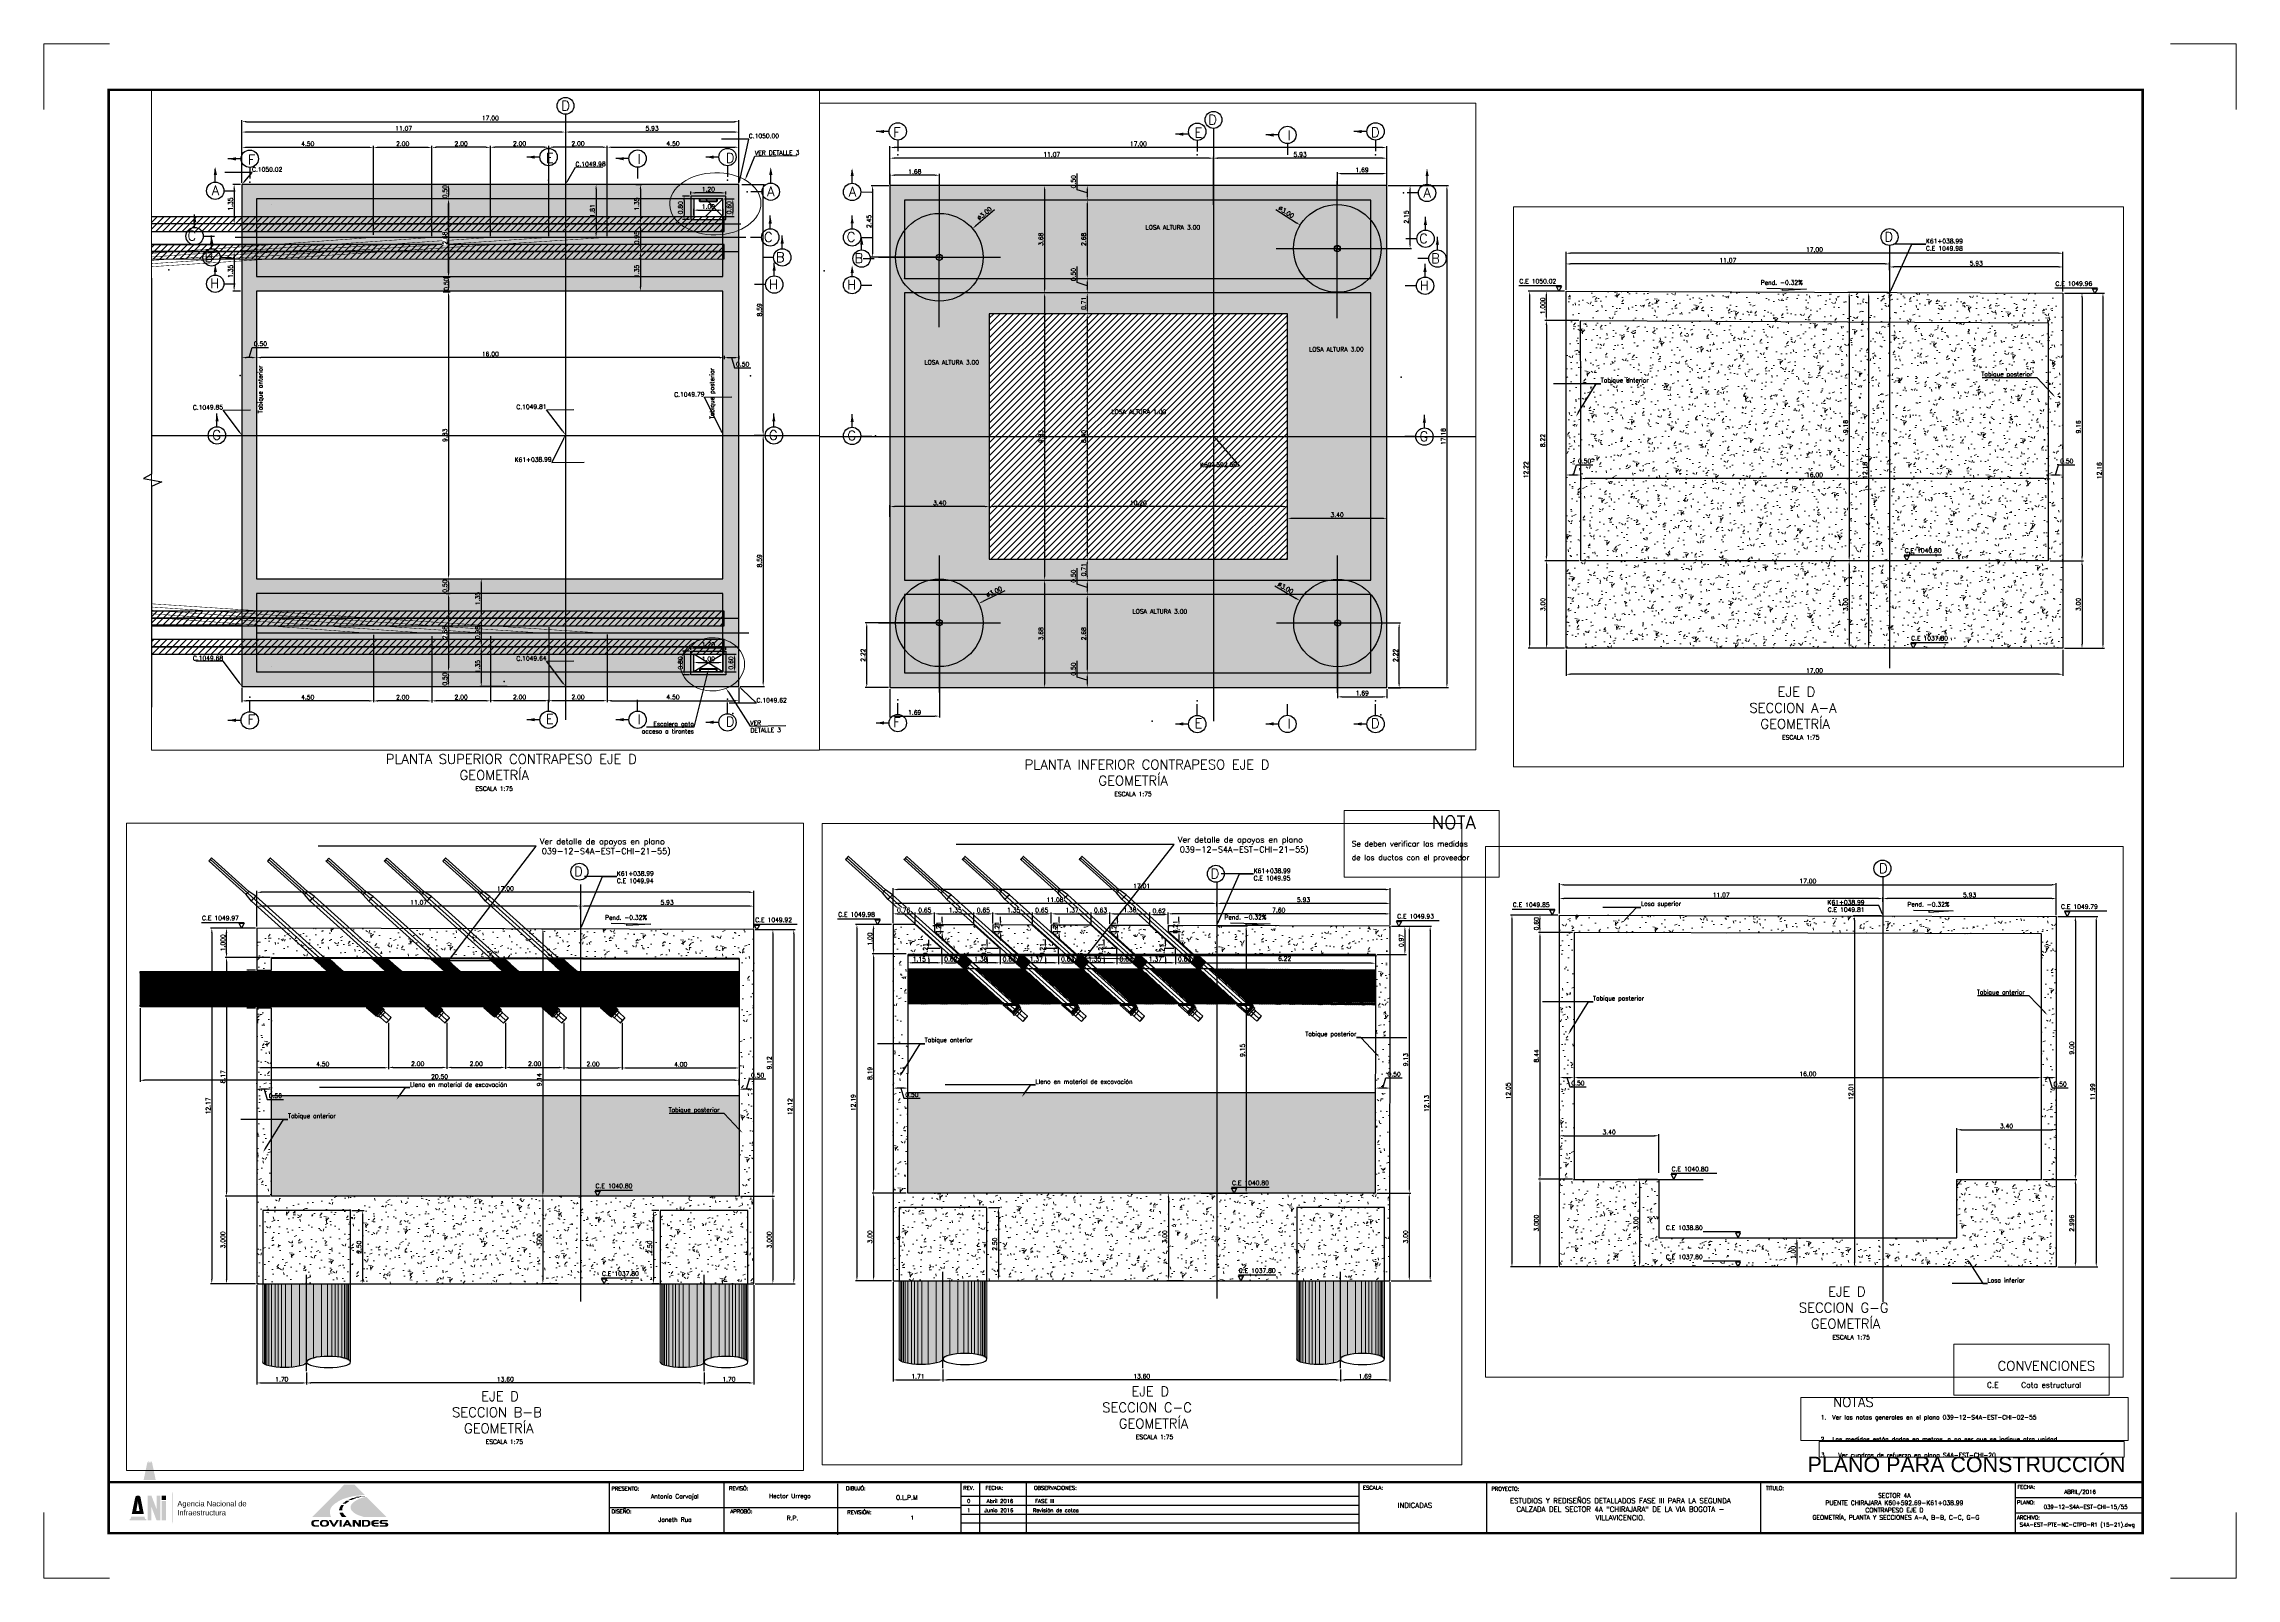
# Paper-space layout 'Layout1' of a CAD drawing. Header units: metres. Extents: x 0 to 1, y 0 to 0.7.
# The model-space entities are those that its viewports show. They can reach past a viewport. Long polylines and large blocks are cut down to what shows.
import ezdxf
from ezdxf import colors
from ezdxf.entities.mleader import LeaderData, LeaderLine
from ezdxf.enums import TextEntityAlignment as Align
from ezdxf.math import Vec2, Vec3

# ---------------------------------------------------------------- set-up
doc = ezdxf.new("R2010")
doc.units = ezdxf.units.M
doc.header["$LTSCALE"] = 25.4
doc.linetypes.add('DASHDOT', pattern=[1, 0.5, -0.25, 0, -0.25])
doc.linetypes.add('HIDDEN', pattern=[0.375, 0.25, -0.125])
for name, color, linetype, lineweight in [('BORDEPUENTE', 4, 'Continuous', 15), ('C-ANNO-TEXT', 140, 'Continuous', 18), ('COTA', 1, 'Continuous', 30), ('COTACIM', 20, 'Continuous', 5), ('DUCTO', 142, 'Continuous', 30), ('EJECONTRAPESO', 41, 'DASHDOT', 30), ('EJEPILOTE', 145, 'DASHDOT', 30), ('FORMATO_BORDE', 7, 'Continuous', 0), ('OTROS', 8, 'Continuous', 5), ('PLATINA', 54, 'Continuous', 30), ('SOLIDOREFCONT', 254, 'Continuous', 5), ('TAPACCESO', 30, 'Continuous', 30), ('TIRANTE', 170, 'Continuous', 30), ('TUNEL', 5, 'Continuous', 20)]:
    doc.layers.add(name, color=color, linetype=linetype, lineweight=lineweight)
for name, color, linetype in [('CAISSON ACTUALES', 94, 'Continuous'), ('CIRCULOCONTRAP', 130, 'Continuous'), ('CONTRAPESO', 3, 'Continuous'), ('COT', 1, 'Continuous'), ('DIMCONTRAPESO', 1, 'Continuous'), ('EJE PUENTE', 41, 'DASHDOT'), ('EJECABLES', 203, 'DASHDOT'), ('ESCALERAGATO', 53, 'Continuous'), ('Formato', 7, 'Continuous'), ('NEOPRENO', 24, 'Continuous'), ('NUEV_ETP1-C-ROAD-STAN', 7, 'Continuous'), ('PERFIL MET', 37, 'Continuous'), ('PILA', 3, 'Continuous'), ('PROY', 9, 'HIDDEN'), ('PROYECC', 251, 'HIDDEN'), ('R175', 7, 'Continuous'), ('R175COTR', 7, 'Continuous'), ('REGL175', 7, 'Continuous'), ('SOLIDOS', 9, 'Continuous'), ('TEXT', 7, 'Continuous'), ('Textos', 7, 'Continuous')]:
    doc.layers.add(name, color=color, linetype=linetype)
doc.layers.add('COVI1', color=7, linetype='Continuous', true_color=0x001a66)
doc.layers.add('COVI2', color=7, linetype='Continuous', true_color=0x006b36)
doc.styles.add('acotado', font='romans.shx', dxfattribs={"height": 2})
doc.styles.add('ARIAL', font='arial.ttf')
doc.styles.add('romans', font='romans.shx')
doc.styles.get("Standard").update_dxf_attribs({"font": 'romans.shx', "height": 2})
doc.dimstyles.new('Copy 75', dxfattribs={"dimtxt": 0.15, "dimasz": 0.15, "dimexe": 0.05, "dimexo": 0.05, "dimgap": 0.05, "dimtad": 1, "dimzin": 0, "dimdsep": 46, "dimtxsty": 'romans', "dimcen": 0.002, "dimclrd": 1, "dimclre": 1, "dimclrt": 3, "dimadec": 4, "dimazin": 0, "dimtfac": 1, "dimtofl": 0, "dimtmove": 1, "dimatfit": 3, "dimfxl": 1, "dimtolj": 1, "dimtzin": 0, "dimarcsym": 1})
pattern_1 = [(45, (307.694127, 0), (-0.002245064030267, 0.002245064030267), [])]
pattern_2 = [(45, (363.901004, -51.616625), (-0.01122532015134, 0.01122532015134), [])]

# ---------------------------------------------------------------- blocks, each defined once
blk = doc.blocks.new('A$C36D4111E')
at = {"layer": 'FORMATO_BORDE'}
for p, q in [((0, 0.7), (0.03, 0.7)), ((0, 0.67), (0, 0.7)), ((0.97, 0.7), (1, 0.7)), ((1, 0.7), (1, 0.67)), ((0, 0), (0, 0.03)), ((1, 0.03), (1, 0)), ((0.03, 0), (0, 0)), ((1, 0), (0.97, 0))]:
    blk.add_line(p, q, dxfattribs=at)
blk = doc.blocks.new('LOGO ANI')
at = {"true_color": 0xf57a00}
h = blk.add_hatch(color=30, dxfattribs=at)
h.dxf.hatch_style = 1
h.paths.add_polyline_path([(0.0006, 0.0044), (0.0023, 0.0044), (0.0023, 0.0107), (0.0047, 0.0044), (0.0065, 0.0044), (0.0065, 0.0159), (0.0047, 0.0159), (0.0047, 0.0096), (0.0023, 0.0159), (0.0005, 0.0159)])
h.paths.add_polyline_path([(-0.0009, 0.0062), (-0.0006, 0.005), (-0.0001, 0.005), (-0.0001, 0.0044), (-0.004, 0.0044), (-0.0078, 0.0044), (-0.0078, 0.005), (-0.0073, 0.005), (-0.0071, 0.0062), (-0.004, 0.0062)])
h.paths.add_polyline_path([(0.0071, 0.0044), (0.0091, 0.0044), (0.0091, 0.0134), (0.0071, 0.0134)])
edge = h.paths.add_edge_path()
edge.add_arc((0.0017, 0.0306), 0.00119, 34.8817, 96.3386, ccw=False)
edge.add_line((0.0026, 0.0312), (0.0043, 0.0231))
edge.add_line((0.0043, 0.0231), (0.0015, 0.0231))
edge.add_line((0.0015, 0.0231), (-0.0013, 0.0231))
edge.add_line((-0.0013, 0.0231), (0.0004, 0.0312))
edge.add_arc((0.0014, 0.0306), 0.00119, 83.6614, 145.1183, ccw=False)
h = blk.add_hatch(color=30, dxfattribs=at)
h.dxf.hatch_style = 1
edge = h.paths.add_edge_path()
edge.add_arc((-0.0038, 0.0147), 0.00119, 34.8817, 96.3015)
edge.add_arc((-0.0041, 0.0147), 0.00119, 83.6985, 145.1183)
edge.add_line((-0.0051, 0.0154), (-0.0068, 0.0073))
edge.add_line((-0.0068, 0.0073), (-0.0012, 0.0073))
edge.add_line((-0.0012, 0.0073), (-0.0028, 0.0154))
h.paths.add_polyline_path([(-0.0032, 0.0087), (-0.0047, 0.0087), (-0.004, 0.0131)])
at = {"true_color": 0x00007a}
h = blk.add_hatch(color=176, dxfattribs=at)
h.dxf.hatch_style = 1
h.paths.add_polyline_path([(0.0071, 0.0138), (0.0091, 0.0138), (0.0091, 0.0159), (0.0071, 0.0159)])
at = {"true_color": 0xf57a00}
h = blk.add_hatch(color=30, dxfattribs=at)
h.dxf.hatch_style = 1
h.paths.add_polyline_path([(0.012, 0.0023), (0.0119, 0.0037), (0.0119, 0.0169), (0.012, 0.0179), (0.0122, 0.0169), (0.0121, 0.0037)])
at = {"color": 176, "true_color": 0x00007a, "insert": (0.0143, 0.0134), "char_height": 0.0025, "attachment_point": 1, "style": 'romans'}
blk.add_mtext_dynamic_manual_height_columns('{\\f@Arial Unicode MS|b0|i0|c0|p34;Agencia Nacional de Infraestructura}', width=0.050177, gutter_width=10, heights=[0.0093], dxfattribs=at)
blk = doc.blocks.new('A$C40F159D2')
at = {"layer": 'COVI1'}
for points in [[(0.0152, 0.0109), (0.0152, 0.011), (0.0152, 0.0111), (0.0152, 0.0112), (0.0153, 0.0112), (0.0153, 0.0113), (0.0154, 0.0114), (0.0154, 0.0114), (0.0154, 0.0115), (0.0155, 0.0116), (0.0155, 0.0116), (0.0155, 0.0117), (0.0155, 0.0118), (0.0156, 0.0118), (0.0156, 0.0119), (0.0157, 0.012), (0.0157, 0.012), (0.0158, 0.0121), (0.0158, 0.0122), (0.0159, 0.0122), (0.0146, 0.0122), (0.0146, 0.0121), (0.0145, 0.012), (0.0144, 0.012), (0.0144, 0.0119), (0.0143, 0.0118), (0.0143, 0.0117), (0.0142, 0.0116), (0.0142, 0.0115), (0.0141, 0.0114), (0.0141, 0.0114), (0.014, 0.0113), (0.014, 0.0112), (0.0139, 0.0111), (0.0139, 0.011), (0.0138, 0.0109), (0.0138, 0.0108), (0.0138, 0.0106), (0.0137, 0.0105), (0.0137, 0.0104), (0.0137, 0.0103), (0.0136, 0.0102), (0.0136, 0.01), (0.0136, 0.0099), (0.0136, 0.0098), (0.0136, 0.0097), (0.015, 0.0097), (0.015, 0.0098), (0.015, 0.0099), (0.015, 0.01), (0.015, 0.0101), (0.015, 0.0102), (0.015, 0.0102), (0.015, 0.0103), (0.015, 0.0104), (0.015, 0.0105), (0.015, 0.0106), (0.0151, 0.0107), (0.0151, 0.0108), (0.0151, 0.0108)], [(0.0177, 0.0136), (0.0178, 0.0137), (0.0179, 0.0138), (0.018, 0.0138), (0.0181, 0.0139), (0.0182, 0.014), (0.0183, 0.014), (0.0184, 0.0141), (0.0169, 0.0141), (0.0169, 0.014), (0.0167, 0.014), (0.0166, 0.0139), (0.0165, 0.0138), (0.0164, 0.0137), (0.0163, 0.0137), (0.0162, 0.0136), (0.0161, 0.0135), (0.016, 0.0134), (0.0159, 0.0133), (0.0158, 0.0133), (0.0156, 0.0132), (0.0155, 0.0131), (0.0154, 0.013), (0.0153, 0.0129), (0.0152, 0.0128), (0.0152, 0.0128), (0.0166, 0.0128), (0.0166, 0.0128), (0.0167, 0.0129), (0.0169, 0.013), (0.017, 0.0131), (0.0171, 0.0132), (0.0172, 0.0133), (0.0173, 0.0133), (0.0174, 0.0134), (0.0175, 0.0135), (0.0176, 0.0136)], [(0.0206, 0.015), (0.0208, 0.0151), (0.0209, 0.0151), (0.0211, 0.0152), (0.0212, 0.0152), (0.0213, 0.0153), (0.0194, 0.0153), (0.0194, 0.0153), (0.0192, 0.0152), (0.019, 0.0151), (0.0188, 0.015), (0.0187, 0.0149), (0.0185, 0.0148), (0.0183, 0.0148), (0.0182, 0.0147), (0.018, 0.0146), (0.0179, 0.0145), (0.0179, 0.0145), (0.0194, 0.0145), (0.0196, 0.0146), (0.0198, 0.0147), (0.0199, 0.0147), (0.0201, 0.0148), (0.0203, 0.0149), (0.0205, 0.015)], [(0.026, 0.0159), (0.0255, 0.0158), (0.025, 0.0157), (0.0246, 0.0156), (0.0242, 0.0155), (0.0238, 0.0154), (0.0234, 0.0152), (0.0231, 0.0151), (0.0227, 0.015), (0.0224, 0.0148), (0.0221, 0.0147), (0.0219, 0.0145), (0.0216, 0.0144), (0.0214, 0.0143), (0.0211, 0.0141), (0.0209, 0.014), (0.0207, 0.0139), (0.0206, 0.0137), (0.0204, 0.0136), (0.0202, 0.0135), (0.0201, 0.0134), (0.02, 0.0132), (0.0198, 0.0131), (0.0197, 0.013), (0.0196, 0.0129), (0.0195, 0.0128), (0.0194, 0.0127), (0.0193, 0.0125), (0.0192, 0.0124), (0.0192, 0.0123), (0.0191, 0.0122), (0.0191, 0.0121), (0.019, 0.012), (0.019, 0.0119), (0.0189, 0.0118), (0.0189, 0.0117), (0.0189, 0.0116), (0.0189, 0.0115), (0.0189, 0.0114), (0.0189, 0.0113), (0.0189, 0.0112), (0.0189, 0.0111), (0.0189, 0.011), (0.0189, 0.0109), (0.0189, 0.0109), (0.0189, 0.0108), (0.0189, 0.0107), (0.0189, 0.0106), (0.0189, 0.0105), (0.019, 0.0104), (0.019, 0.0104), (0.019, 0.0103), (0.019, 0.0102), (0.0191, 0.0101), (0.0191, 0.01), (0.0192, 0.0099), (0.0192, 0.0098), (0.0193, 0.0097), (0.0194, 0.0096), (0.0194, 0.0096), (0.0195, 0.0095), (0.0196, 0.0094), (0.0197, 0.0093), (0.0198, 0.0092), (0.0199, 0.0091), (0.02, 0.009), (0.0201, 0.0089), (0.0202, 0.0088), (0.0203, 0.0087), (0.0204, 0.0086), (0.0205, 0.0086), (0.0207, 0.0085), (0.0208, 0.0084), (0.0209, 0.0083), (0.0211, 0.0082), (0.0212, 0.0081), (0.0214, 0.008), (0.0215, 0.0079), (0.0217, 0.0078), (0.0219, 0.0078), (0.022, 0.0077), (0.0222, 0.0076), (0.0224, 0.0075), (0.0227, 0.0074), (0.023, 0.0073), (0.0233, 0.0072), (0.0237, 0.0071), (0.0242, 0.0069), (0.0248, 0.0067), (0.0352, 0.0067)], [(0.023, 0.0158), (0.0231, 0.0158), (0.0232, 0.0158), (0.0233, 0.0159), (0.0235, 0.0159), (0.0236, 0.0159), (0.0237, 0.016), (0.0217, 0.016), (0.0215, 0.0159), (0.0212, 0.0158), (0.0209, 0.0158), (0.0206, 0.0157), (0.0203, 0.0156), (0.0202, 0.0156), (0.0223, 0.0156), (0.0224, 0.0156), (0.0226, 0.0156), (0.0227, 0.0157), (0.0228, 0.0157), (0.0229, 0.0157)], [(0.0253, 0.0162), (0.0257, 0.0163), (0.0256, 0.0163), (0.0235, 0.0163), (0.0233, 0.0163), (0.0229, 0.0162), (0.0225, 0.0161), (0.0224, 0.0161), (0.0247, 0.0161), (0.0247, 0.0161), (0.025, 0.0162)], [(0.0157, 0.008), (0.0156, 0.0081), (0.0156, 0.0082), (0.0155, 0.0083), (0.0155, 0.0084), (0.0154, 0.0085), (0.0153, 0.0086), (0.0153, 0.0087), (0.0153, 0.0087), (0.0138, 0.0087), (0.0139, 0.0086), (0.0139, 0.0085), (0.0139, 0.0084), (0.0139, 0.0083), (0.014, 0.0082), (0.014, 0.0081), (0.0141, 0.008), (0.0141, 0.0079), (0.0142, 0.0078), (0.0142, 0.0077), (0.0143, 0.0075), (0.0144, 0.0074), (0.0145, 0.0072), (0.0146, 0.0071), (0.0147, 0.0069), (0.0149, 0.0067), (0.017, 0.0067), (0.0167, 0.0069), (0.0165, 0.0071), (0.0163, 0.0073), (0.0162, 0.0075), (0.016, 0.0076), (0.0159, 0.0077), (0.0158, 0.0078), (0.0158, 0.0079)], [(0.0211, 0.0053), (0.0198, 0.0053), (0.0198, 0.0023), (0.0208, 0.0023), (0.0208, 0.0043), (0.0223, 0.0023), (0.0235, 0.0023), (0.0235, 0.0053), (0.0225, 0.0053), (0.0225, 0.0035)]]:
    blk.add_hatch(color=256, dxfattribs=at).paths.add_polyline_path(points)
h = blk.add_hatch(color=256, dxfattribs=at)
edge = h.paths.add_edge_path()
edge.add_line((0.0044, 0.0029), (0.0044, 0.0023))
edge.add_line((0.0044, 0.0023), (0.0023, 0.0023))
edge.add_spline(control_points=[(0.0023, 0.0023), (0.0022, 0.0023), (0.002, 0.0024), (0.0017, 0.0024), (0.0014, 0.0026), (0.0012, 0.0029), (0.001, 0.0031), (0.0009, 0.0035), (0.0009, 0.0038), (0.0009, 0.0042), (0.0009, 0.0045), (0.0011, 0.0047), (0.0012, 0.0049), (0.0014, 0.0051), (0.0017, 0.0052), (0.002, 0.0052), (0.0022, 0.0053), (0.0023, 0.0053), (0.0023, 0.0053)], knot_values=[0.000251, 0.000251, 0.000251, 0.000251, 0.000367, 0.000834, 0.001228, 0.001553, 0.001909, 0.002239, 0.002642, 0.003102, 0.003336, 0.003573, 0.003849, 0.004078, 0.004397, 0.004789, 0.005011, 0.005122, 0.005122, 0.005122, 0.005122], degree=3, periodic=0)
edge.add_line((0.0023, 0.0053), (0.0044, 0.0053))
edge.add_line((0.0044, 0.0053), (0.0044, 0.0047))
edge.add_line((0.0044, 0.0047), (0.0027, 0.0047))
edge.add_spline(control_points=[(0.0027, 0.0047), (0.0027, 0.0047), (0.0025, 0.0047), (0.0024, 0.0046), (0.0022, 0.0045), (0.002, 0.0043), (0.002, 0.004), (0.002, 0.0037), (0.002, 0.0035), (0.0021, 0.0032), (0.0024, 0.003), (0.0026, 0.003), (0.0028, 0.0029), (0.0029, 0.0029)], knot_values=[0.000137, 0.000137, 0.000137, 0.000137, 0.000266, 0.000506, 0.00077, 0.001009, 0.001273, 0.001607, 0.001864, 0.002192, 0.002526, 0.00277, 0.003037, 0.003037, 0.003037, 0.003037], degree=3, periodic=0)
edge.add_line((0.0029, 0.0029), (0.0044, 0.0029))
h = blk.add_hatch(color=256, dxfattribs=at)
edge = h.paths.add_edge_path()
edge.add_spline(control_points=[(0.0067, 0.0054), (0.0066, 0.0054), (0.0063, 0.0053), (0.0059, 0.0053), (0.0056, 0.0052), (0.0054, 0.0051), (0.0052, 0.0049), (0.0051, 0.0047), (0.0049, 0.0046), (0.0048, 0.0044), (0.0048, 0.0041), (0.0048, 0.0037), (0.0048, 0.0033), (0.005, 0.003), (0.0052, 0.0027), (0.0055, 0.0025), (0.0059, 0.0023), (0.0064, 0.0023), (0.007, 0.0023), (0.0075, 0.0023), (0.0079, 0.0024), (0.0082, 0.0025), (0.0085, 0.0027), (0.0088, 0.0029), (0.009, 0.0033), (0.009, 0.0037), (0.009, 0.0042), (0.0088, 0.0046), (0.0086, 0.0049), (0.0082, 0.0052), (0.0077, 0.0053), (0.0072, 0.0054), (0.0069, 0.0054), (0.0067, 0.0054)], knot_values=[0, 0, 0, 0, 0.000464, 0.00089, 0.001151, 0.00145, 0.001735, 0.001921, 0.002174, 0.002379, 0.002696, 0.003109, 0.003554, 0.003901, 0.004296, 0.004671, 0.005152, 0.005659, 0.006242, 0.006841, 0.007324, 0.007579, 0.007942, 0.008314, 0.008677, 0.009198, 0.009682, 0.010123, 0.010493, 0.011005, 0.011554, 0.012092, 0.012564, 0.012564, 0.012564, 0.012564], degree=3, periodic=0)
edge = h.paths.add_edge_path(flags=16)
edge.add_spline(control_points=[(0.0071, 0.0048), (0.007, 0.0048), (0.0069, 0.0048), (0.0067, 0.0048), (0.0065, 0.0048), (0.0063, 0.0047), (0.0061, 0.0046), (0.006, 0.0045), (0.0059, 0.0043), (0.0058, 0.004), (0.0058, 0.0037), (0.0058, 0.0034), (0.006, 0.0031), (0.0063, 0.003), (0.0066, 0.0028), (0.0069, 0.0029), (0.0073, 0.0029), (0.0076, 0.003), (0.0078, 0.0032), (0.0079, 0.0035), (0.0079, 0.0038), (0.0079, 0.0041), (0.0078, 0.0044), (0.0076, 0.0046), (0.0074, 0.0047), (0.0073, 0.0048), (0.0071, 0.0048), (0.0071, 0.0048)], knot_values=[0, 0, 0, 0, 0.00021, 0.000469, 0.000651, 0.000855, 0.00104, 0.001221, 0.001458, 0.001787, 0.002028, 0.002371, 0.002753, 0.003063, 0.003313, 0.003756, 0.004182, 0.004524, 0.004749, 0.00506, 0.005418, 0.00578, 0.006043, 0.006351, 0.00657, 0.006698, 0.006895, 0.006895, 0.006895, 0.006895], degree=3, periodic=0)
h = blk.add_hatch(color=256, dxfattribs=at)
edge = h.paths.add_edge_path()
edge.add_spline(control_points=[(0.0266, 0.0023), (0.0267, 0.0023), (0.0268, 0.0024), (0.0271, 0.0025), (0.0274, 0.0027), (0.0277, 0.0029), (0.0278, 0.0031), (0.0279, 0.0034), (0.0279, 0.0038), (0.0279, 0.0042), (0.0278, 0.0045), (0.0276, 0.0048), (0.0274, 0.005), (0.0271, 0.0052), (0.0268, 0.0053), (0.0265, 0.0053), (0.0264, 0.0053)], knot_values=[0.000233, 0.000233, 0.000233, 0.000233, 0.000363, 0.000789, 0.001205, 0.001473, 0.001774, 0.002119, 0.002485, 0.002907, 0.003269, 0.003642, 0.00397, 0.004271, 0.004674, 0.00504, 0.00504, 0.00504, 0.00504], degree=3, periodic=0)
edge.add_line((0.0264, 0.0053), (0.024, 0.0053))
edge.add_line((0.024, 0.0053), (0.024, 0.0023))
edge.add_line((0.024, 0.0023), (0.0266, 0.0023))
edge = h.paths.add_edge_path(flags=16)
edge.add_line((0.025, 0.0047), (0.0258, 0.0047))
edge.add_spline(control_points=[(0.0258, 0.0047), (0.0259, 0.0047), (0.0261, 0.0047), (0.0264, 0.0047), (0.0266, 0.0045), (0.0267, 0.0043), (0.0268, 0.0041), (0.0268, 0.0038), (0.0268, 0.0035), (0.0267, 0.0032), (0.0264, 0.003), (0.0262, 0.003), (0.0261, 0.0029), (0.0261, 0.0029)], knot_values=[0.000092, 0.000092, 0.000092, 0.000092, 0.000386, 0.000625, 0.000882, 0.001131, 0.001396, 0.001723, 0.002005, 0.002348, 0.002641, 0.002888, 0.002955, 0.002955, 0.002955, 0.002955], degree=3, periodic=0)
edge.add_line((0.0261, 0.0029), (0.025, 0.0029))
edge.add_line((0.025, 0.0029), (0.025, 0.0047))
edge = h.paths.add_edge_path()
edge.add_line((0.0317, 0.0041), (0.0294, 0.0041))
edge.add_spline(control_points=[(0.0294, 0.0041), (0.0294, 0.0042), (0.0294, 0.0043), (0.0295, 0.0044), (0.0296, 0.0045), (0.0298, 0.0046), (0.03, 0.0047), (0.0301, 0.0047), (0.0301, 0.0047)], knot_values=[0.000323, 0.000323, 0.000323, 0.000323, 0.000424, 0.000625, 0.000791, 0.001, 0.001194, 0.001378, 0.001378, 0.001378, 0.001378], degree=3, periodic=0)
edge.add_line((0.0301, 0.0047), (0.0317, 0.0047))
edge.add_line((0.0317, 0.0047), (0.0317, 0.0053))
edge.add_line((0.0317, 0.0053), (0.0297, 0.0053))
edge.add_spline(control_points=[(0.0297, 0.0053), (0.0297, 0.0053), (0.0296, 0.0053), (0.0294, 0.0053), (0.0291, 0.0052), (0.0289, 0.0051), (0.0286, 0.0049), (0.0284, 0.0047), (0.0283, 0.0044), (0.0283, 0.0041), (0.0283, 0.0037), (0.0283, 0.0034), (0.0284, 0.0031), (0.0286, 0.0028), (0.0289, 0.0025), (0.0293, 0.0024), (0.0296, 0.0024), (0.0297, 0.0023)], knot_values=[0.000374, 0.000374, 0.000374, 0.000374, 0.000423, 0.000699, 0.001008, 0.001289, 0.00162, 0.001889, 0.002258, 0.002544, 0.003016, 0.003327, 0.003631, 0.00394, 0.004391, 0.004882, 0.005249, 0.005249, 0.005249, 0.005249], degree=3, periodic=0)
edge.add_line((0.0297, 0.0023), (0.0317, 0.0023))
edge.add_line((0.0317, 0.0023), (0.0317, 0.0029))
edge.add_line((0.0317, 0.0029), (0.0301, 0.0029))
edge.add_spline(control_points=[(0.0301, 0.0029), (0.0301, 0.0029), (0.0299, 0.003), (0.0298, 0.003), (0.0296, 0.0031), (0.0294, 0.0033), (0.0294, 0.0035), (0.0294, 0.0035)], knot_values=[0.00202, 0.00202, 0.00202, 0.00202, 0.002084, 0.00239, 0.002587, 0.002849, 0.003068, 0.003068, 0.003068, 0.003068], degree=3, periodic=0)
edge.add_line((0.0294, 0.0035), (0.0317, 0.0035))
edge.add_line((0.0317, 0.0035), (0.0317, 0.0041))
h = blk.add_hatch(color=256, dxfattribs=at)
edge = h.paths.add_edge_path()
edge.add_arc((0.0329, 0.0044), 0.000907, 96.2734, 263.5493)
edge.add_line((0.0328, 0.0035), (0.0347, 0.0035))
edge.add_arc((0.0347, 0.0032), 0.000303, -82.4386, 87.2138, ccw=False)
edge.add_line((0.0347, 0.0029), (0.0321, 0.0029))
edge.add_line((0.0321, 0.0029), (0.0321, 0.0023))
edge.add_line((0.0321, 0.0023), (0.0351, 0.0023))
edge.add_arc((0.0351, 0.0032), 0.000904, 272.8534, 443.6699)
edge.add_line((0.0352, 0.0041), (0.0331, 0.0041))
edge.add_arc((0.0332, 0.0044), 0.000296, 95.6845, 258.6162, ccw=False)
edge.add_line((0.0332, 0.0047), (0.0358, 0.0047))
edge.add_line((0.0358, 0.0047), (0.0358, 0.0053))
edge.add_line((0.0358, 0.0053), (0.0328, 0.0053))
at = {"layer": 'COVI2'}
blk.add_hatch(color=256, dxfattribs=at).paths.add_polyline_path([(0.0205, 0.0215), (0.016, 0.0215), (0.0013, 0.0067), (0.0099, 0.0067), (0.0097, 0.0072), (0.0096, 0.0076), (0.0095, 0.008), (0.0094, 0.0084), (0.0094, 0.0087), (0.0094, 0.009), (0.0094, 0.0093), (0.0094, 0.0095), (0.0095, 0.0097), (0.0095, 0.0099), (0.0096, 0.0101), (0.0096, 0.0103), (0.0097, 0.0105), (0.0098, 0.0106), (0.0098, 0.0108), (0.0099, 0.0109), (0.01, 0.0111), (0.0101, 0.0112), (0.0102, 0.0114), (0.0103, 0.0115), (0.0104, 0.0117), (0.0106, 0.0118), (0.0107, 0.012), (0.0109, 0.0121), (0.011, 0.0123), (0.0112, 0.0124), (0.0114, 0.0126), (0.0116, 0.0127), (0.0118, 0.0129), (0.012, 0.013), (0.0122, 0.0131), (0.0124, 0.0133), (0.0126, 0.0134), (0.0128, 0.0135), (0.013, 0.0137), (0.0132, 0.0138), (0.0134, 0.0139), (0.0136, 0.014), (0.0137, 0.0141), (0.0139, 0.0142), (0.0141, 0.0143), (0.0142, 0.0144), (0.0143, 0.0144), (0.0145, 0.0145), (0.0146, 0.0146), (0.0147, 0.0146), (0.0149, 0.0147), (0.015, 0.0147), (0.0152, 0.0148), (0.0153, 0.0149), (0.0155, 0.0149), (0.0157, 0.015), (0.0159, 0.015), (0.016, 0.0151), (0.0162, 0.0152), (0.0164, 0.0152), (0.0166, 0.0153), (0.0168, 0.0154), (0.017, 0.0154), (0.0172, 0.0155), (0.0174, 0.0155), (0.0176, 0.0156), (0.0177, 0.0156), (0.0179, 0.0157), (0.0181, 0.0157), (0.0182, 0.0158), (0.0183, 0.0158), (0.0185, 0.0158), (0.0186, 0.0159), (0.0187, 0.0159), (0.0189, 0.0159), (0.019, 0.016), (0.0191, 0.016), (0.0192, 0.016), (0.0194, 0.0161), (0.0195, 0.0161), (0.0197, 0.0161), (0.0198, 0.0162), (0.02, 0.0162), (0.0202, 0.0162), (0.0203, 0.0163), (0.0205, 0.0163), (0.0207, 0.0163), (0.0209, 0.0163), (0.0212, 0.0164), (0.0214, 0.0164), (0.0217, 0.0164), (0.022, 0.0165), (0.0223, 0.0165), (0.0226, 0.0165), (0.023, 0.0166), (0.0234, 0.0166), (0.0238, 0.0167), (0.0242, 0.0167), (0.0247, 0.0167), (0.0252, 0.0168)])
at = {"layer": 'COVI2', "true_color": 0x006b36}
h = blk.add_hatch(color=116, dxfattribs=at)
h.paths.add_polyline_path([(0.0135, 0.0053), (0.0124, 0.0053), (0.0112, 0.0032), (0.01, 0.0053), (0.0089, 0.0053), (0.0107, 0.0023), (0.0116, 0.0023)])
h.paths.add_polyline_path([(0.0148, 0.0053), (0.0138, 0.0053), (0.0138, 0.0023), (0.0148, 0.0023)])
h.paths.add_polyline_path([(0.0177, 0.0053), (0.0169, 0.0053), (0.0151, 0.0023), (0.0162, 0.0023), (0.0165, 0.0029), (0.0181, 0.0029), (0.0184, 0.0023), (0.0195, 0.0023)])
h.paths.add_polyline_path([(0.0173, 0.0043), (0.0177, 0.0035), (0.0169, 0.0035)], flags=16)
blk = doc.blocks.new('*D102')
at = {"layer": 'Defpoints', "color": 0, "transparency": 16777216}
for p in [(1081118.731, 976958.916), (1081118.731, 976958.078), (1081101.731, 976957.558)]:
    blk.add_point(p, dxfattribs=at)
at = {"layer": 'DIMCONTRAPESO', "color": 1, "lineweight": -2, "transparency": 16777216}
for p, q in [((1081101.731, 976957.608), (1081101.731, 976958.966)), ((1081101.881, 976958.916), (1081118.581, 976958.916)), ((1081118.731, 976958.128), (1081118.731, 976958.966))]:
    blk.add_line(p, q, dxfattribs=at)
at = {"layer": 'DIMCONTRAPESO', "color": 1, "transparency": 16777216}
for points in [[(1081101.881, 976958.941), (1081101.881, 976958.891), (1081101.731, 976958.916)], [(1081118.581, 976958.941), (1081118.581, 976958.891), (1081118.731, 976958.916)]]:
    blk.add_solid(points, dxfattribs=at)
at = {"layer": 'DIMCONTRAPESO', "color": 3, "transparency": 16777216, "insert": (1081110.231, 976959.041), "char_height": 0.15, "attachment_point": 5, "style": 'romans'}
blk.add_mtext('\\A1;17.00', dxfattribs=at)
blk = doc.blocks.new('*D103')
at = {"layer": 'Defpoints', "color": 0, "transparency": 16777216}
for p in [(1081118.231, 976950.952), (1081118.731, 976950.952), (1081118.731, 976950.84)]:
    blk.add_point(p, dxfattribs=at)
at = {"layer": 'DIMCONTRAPESO', "color": 1, "lineweight": -2, "transparency": 16777216}
for p, q in [((1081118.231, 976950.902), (1081118.231, 976950.79)), ((1081118.381, 976950.84), (1081118.581, 976950.84)), ((1081118.481, 976950.84), (1081118.586, 976950.49)), ((1081118.586, 976950.49), (1081119.144, 976950.49)), ((1081118.731, 976950.902), (1081118.731, 976950.79))]:
    blk.add_line(p, q, dxfattribs=at)
at = {"layer": 'DIMCONTRAPESO', "color": 1, "transparency": 16777216}
for points in [[(1081118.381, 976950.865), (1081118.381, 976950.815), (1081118.231, 976950.84)], [(1081118.581, 976950.865), (1081118.581, 976950.815), (1081118.731, 976950.84)]]:
    blk.add_solid(points, dxfattribs=at)
at = {"layer": 'DIMCONTRAPESO', "color": 3, "transparency": 16777216, "insert": (1081118.865, 976950.615), "char_height": 0.15, "attachment_point": 5, "style": 'romans'}
blk.add_mtext('\\A1;0.50', dxfattribs=at)
blk = doc.blocks.new('*D131')
at = {"layer": 'Defpoints', "color": 0, "transparency": 16777216}
for p in [(1081112.801, 976958.561), (1081112.801, 976958.561), (1081118.731, 976956.77)]:
    blk.add_point(p, dxfattribs=at)
at = {"layer": 'DIMCONTRAPESO', "color": 1, "lineweight": -2, "transparency": 16777216}
for p, q in [((1081118.581, 976958.561), (1081112.951, 976958.561)), ((1081118.731, 976956.82), (1081118.731, 976958.611))]:
    blk.add_line(p, q, dxfattribs=at)
at = {"layer": 'DIMCONTRAPESO', "color": 1, "transparency": 16777216}
for points in [[(1081112.951, 976958.586), (1081112.951, 976958.536), (1081112.801, 976958.561)], [(1081118.581, 976958.586), (1081118.581, 976958.536), (1081118.731, 976958.561)]]:
    blk.add_solid(points, dxfattribs=at)
at = {"layer": 'DIMCONTRAPESO', "color": 3, "transparency": 16777216, "insert": (1081115.766, 976958.686), "char_height": 0.15, "attachment_point": 5, "style": 'romans'}
blk.add_mtext('\\A1;5.93', dxfattribs=at)
blk = doc.blocks.new('*D106')
at = {"layer": 'Defpoints', "color": 0, "transparency": 16777216}
for p in [(1081108.668, 976943.269), (1081108.668, 976942.769), (1081108.801, 976942.769)]:
    blk.add_point(p, dxfattribs=at)
at = {"layer": 'DIMCONTRAPESO', "color": 1, "lineweight": -2, "transparency": 16777216}
for p, q in [((1081108.718, 976943.269), (1081108.851, 976943.269)), ((1081108.801, 976943.119), (1081108.801, 976942.919)), ((1081108.718, 976942.769), (1081108.851, 976942.769))]:
    blk.add_line(p, q, dxfattribs=at)
at = {"layer": 'DIMCONTRAPESO', "color": 1, "transparency": 16777216}
for points in [[(1081108.776, 976943.119), (1081108.826, 976943.119), (1081108.801, 976943.269)], [(1081108.776, 976942.919), (1081108.826, 976942.919), (1081108.801, 976942.769)]]:
    blk.add_solid(points, dxfattribs=at)
at = {"layer": 'DIMCONTRAPESO', "color": 3, "transparency": 16777216, "insert": (1081108.676, 976943.019), "char_height": 0.15, "attachment_point": 5, "rotation": 90, "style": 'romans'}
blk.add_mtext('\\A1;0.50', dxfattribs=at)
blk = doc.blocks.new('*D107')
at = {"layer": 'Defpoints', "color": 0, "transparency": 16777216}
for p in [(1081108.668, 976942.769), (1081108.668, 976940.089), (1081108.801, 976940.089)]:
    blk.add_point(p, dxfattribs=at)
at = {"layer": 'DIMCONTRAPESO', "color": 1, "lineweight": -2, "transparency": 16777216}
for p, q in [((1081108.718, 976942.769), (1081108.851, 976942.769)), ((1081108.801, 976942.619), (1081108.801, 976940.239)), ((1081108.718, 976940.089), (1081108.851, 976940.089))]:
    blk.add_line(p, q, dxfattribs=at)
at = {"layer": 'DIMCONTRAPESO', "color": 1, "transparency": 16777216}
for points in [[(1081108.776, 976942.619), (1081108.826, 976942.619), (1081108.801, 976942.769)], [(1081108.776, 976940.239), (1081108.826, 976940.239), (1081108.801, 976940.089)]]:
    blk.add_solid(points, dxfattribs=at)
at = {"layer": 'DIMCONTRAPESO', "color": 3, "transparency": 16777216, "insert": (1081108.676, 976941.429), "char_height": 0.15, "attachment_point": 5, "rotation": 90, "style": 'romans', "bg_fill": 3, "box_fill_scale": 1.1, "bg_fill_color": 256, "bg_fill_true_color": 13158600, "bg_fill_transparency": 0}
blk.add_mtext('\\A1;2.68', dxfattribs=at)
blk = doc.blocks.new('*D104')
at = {"layer": 'Defpoints', "color": 0, "transparency": 16777216}
for p in [(1081108.568, 976953.59), (1081108.568, 976953.095), (1081108.801, 976953.095)]:
    blk.add_point(p, dxfattribs=at)
at = {"layer": 'DIMCONTRAPESO', "color": 1, "lineweight": -2, "transparency": 16777216}
for p, q in [((1081108.618, 976953.59), (1081108.851, 976953.59)), ((1081108.618, 976953.095), (1081108.851, 976953.095)), ((1081108.801, 976953.44), (1081108.801, 976953.245))]:
    blk.add_line(p, q, dxfattribs=at)
at = {"layer": 'DIMCONTRAPESO', "color": 1, "transparency": 16777216}
for points in [[(1081108.776, 976953.44), (1081108.826, 976953.44), (1081108.801, 976953.59)], [(1081108.776, 976953.245), (1081108.826, 976953.245), (1081108.801, 976953.095)]]:
    blk.add_solid(points, dxfattribs=at)
at = {"layer": 'DIMCONTRAPESO', "color": 3, "transparency": 16777216, "insert": (1081108.721, 976953.354), "char_height": 0.15, "attachment_point": 5, "rotation": 90, "style": 'romans'}
blk.add_mtext('\\A1;0.50', dxfattribs=at)
blk = doc.blocks.new('*D105')
at = {"layer": 'Defpoints', "color": 0, "transparency": 16777216}
for p in [(1081108.618, 976953.095), (1081108.668, 976943.269), (1081108.801, 976943.269)]:
    blk.add_point(p, dxfattribs=at)
at = {"layer": 'DIMCONTRAPESO', "color": 1, "lineweight": -2, "transparency": 16777216}
for p, q in [((1081108.668, 976953.095), (1081108.851, 976953.095)), ((1081108.801, 976952.945), (1081108.801, 976943.419)), ((1081108.718, 976943.269), (1081108.851, 976943.269))]:
    blk.add_line(p, q, dxfattribs=at)
at = {"layer": 'DIMCONTRAPESO', "color": 1, "transparency": 16777216}
for points in [[(1081108.776, 976952.945), (1081108.826, 976952.945), (1081108.801, 976953.095)], [(1081108.776, 976943.419), (1081108.826, 976943.419), (1081108.801, 976943.269)]]:
    blk.add_solid(points, dxfattribs=at)
at = {"layer": 'DIMCONTRAPESO', "color": 3, "transparency": 16777216, "insert": (1081108.676, 976948.182), "char_height": 0.15, "attachment_point": 5, "rotation": 90, "style": 'romans'}
blk.add_mtext('\\A1;9.83', dxfattribs=at)
blk = doc.blocks.new('*D108')
at = {"layer": 'COTA', "color": 1, "lineweight": -2, "transparency": 16777216}
for p, q in [((1081109.34, 976956.27), (1081108.751, 976956.27)), ((1081108.801, 976956.12), (1081108.801, 976953.74)), ((1081108.846, 976953.59), (1081108.751, 976953.59))]:
    blk.add_line(p, q, dxfattribs=at)
at = {"layer": 'COTA', "color": 1, "transparency": 16777216}
for points in [[(1081108.776, 976956.12), (1081108.826, 976956.12), (1081108.801, 976956.27)], [(1081108.776, 976953.74), (1081108.826, 976953.74), (1081108.801, 976953.59)]]:
    blk.add_solid(points, dxfattribs=at)
at = {"layer": 'Defpoints', "color": 0, "transparency": 16777216}
for p in [(1081109.39, 976956.27), (1081108.801, 976953.59), (1081108.896, 976953.59)]:
    blk.add_point(p, dxfattribs=at)
at = {"layer": 'COTA', "color": 3, "transparency": 16777216, "insert": (1081108.676, 976954.93), "char_height": 0.15, "attachment_point": 5, "rotation": 90, "style": 'romans'}
blk.add_mtext('\\A1;2.68', dxfattribs=at)
blk = doc.blocks.new('*D110')
at = {"layer": 'Defpoints', "color": 0, "transparency": 16777216}
for p in [(1081102.231, 976950.84), (1081102.231, 976950.84), (1081118.231, 976950.84)]:
    blk.add_point(p, dxfattribs=at)
at = {"layer": 'DIMCONTRAPESO', "color": 1, "lineweight": -2, "transparency": 16777216}
blk.add_line((1081118.081, 976950.84), (1081102.381, 976950.84), dxfattribs=at)
at = {"layer": 'DIMCONTRAPESO', "color": 1, "transparency": 16777216}
for points in [[(1081102.381, 976950.865), (1081102.381, 976950.815), (1081102.231, 976950.84)], [(1081118.081, 976950.865), (1081118.081, 976950.815), (1081118.231, 976950.84)]]:
    blk.add_solid(points, dxfattribs=at)
at = {"layer": 'DIMCONTRAPESO', "color": 3, "transparency": 16777216, "insert": (1081110.231, 976950.965), "char_height": 0.15, "attachment_point": 5, "style": 'romans'}
blk.add_mtext('\\A1;16.00', dxfattribs=at)
blk = doc.blocks.new('*D111')
at = {"layer": 'Defpoints', "color": 0, "transparency": 16777216}
for p in [(1081101.731, 976950.84), (1081101.731, 976950.84), (1081102.231, 976950.84)]:
    blk.add_point(p, dxfattribs=at)
at = {"layer": 'DIMCONTRAPESO', "color": 1, "lineweight": -2, "transparency": 16777216}
for p, q in [((1081102.081, 976950.84), (1081101.881, 976950.84)), ((1081101.981, 976950.84), (1081102.086, 976951.19)), ((1081102.086, 976951.19), (1081102.644, 976951.19))]:
    blk.add_line(p, q, dxfattribs=at)
at = {"layer": 'DIMCONTRAPESO', "color": 1, "transparency": 16777216}
for points in [[(1081101.881, 976950.865), (1081101.881, 976950.815), (1081101.731, 976950.84)], [(1081102.081, 976950.865), (1081102.081, 976950.815), (1081102.231, 976950.84)]]:
    blk.add_solid(points, dxfattribs=at)
at = {"layer": 'DIMCONTRAPESO', "color": 3, "transparency": 16777216, "insert": (1081102.365, 976951.315), "char_height": 0.15, "attachment_point": 5, "style": 'romans'}
blk.add_mtext('\\A1;0.50', dxfattribs=at)
blk = doc.blocks.new('*D132')
at = {"layer": 'Defpoints', "color": 0, "transparency": 16777216}
for p in [(1081119.376, 976948.18), (1081118.734, 976939.589), (1081119.566, 976939.589)]:
    blk.add_point(p, dxfattribs=at)
at = {"layer": 'DIMCONTRAPESO', "color": 1, "lineweight": -2, "transparency": 16777216}
for p, q in [((1081119.426, 976948.18), (1081119.616, 976948.18)), ((1081119.566, 976948.03), (1081119.566, 976939.739)), ((1081118.784, 976939.589), (1081119.616, 976939.589))]:
    blk.add_line(p, q, dxfattribs=at)
at = {"layer": 'DIMCONTRAPESO', "color": 1, "transparency": 16777216}
for points in [[(1081119.541, 976948.03), (1081119.591, 976948.03), (1081119.566, 976948.18)], [(1081119.541, 976939.739), (1081119.591, 976939.739), (1081119.566, 976939.589)]]:
    blk.add_solid(points, dxfattribs=at)
at = {"layer": 'DIMCONTRAPESO', "color": 3, "transparency": 16777216, "insert": (1081119.441, 976943.885), "char_height": 0.15, "attachment_point": 5, "rotation": 90, "style": 'romans'}
blk.add_mtext('\\A1;8.59', dxfattribs=at)
blk = doc.blocks.new('*D112')
at = {"layer": 'Defpoints', "color": 0, "transparency": 16777216}
for p in [(1081108.801, 976956.77), (1081108.801, 976956.27), (1081108.801, 976956.27)]:
    blk.add_point(p, dxfattribs=at)
at = {"layer": 'DIMCONTRAPESO', "color": 1, "lineweight": -2, "transparency": 16777216}
blk.add_line((1081108.801, 976956.62), (1081108.801, 976956.42), dxfattribs=at)
at = {"layer": 'DIMCONTRAPESO', "color": 1, "transparency": 16777216}
for points in [[(1081108.776, 976956.62), (1081108.826, 976956.62), (1081108.801, 976956.77)], [(1081108.776, 976956.42), (1081108.826, 976956.42), (1081108.801, 976956.27)]]:
    blk.add_solid(points, dxfattribs=at)
at = {"layer": 'DIMCONTRAPESO', "color": 3, "transparency": 16777216, "insert": (1081108.676, 976956.52), "char_height": 0.15, "attachment_point": 5, "rotation": 90, "style": 'romans'}
blk.add_mtext('\\A1;0.50', dxfattribs=at)
blk = doc.blocks.new('*D113')
at = {"layer": 'Defpoints', "color": 0, "transparency": 16777216}
for p in [(1081108.801, 976940.089), (1081108.801, 976940.089), (1081108.801, 976939.589)]:
    blk.add_point(p, dxfattribs=at)
at = {"layer": 'DIMCONTRAPESO', "color": 1, "lineweight": -2, "transparency": 16777216}
for p, q in [((1081108.751, 976939.589), (1081108.751, 976939.589)), ((1081108.801, 976939.739), (1081108.801, 976939.939))]:
    blk.add_line(p, q, dxfattribs=at)
at = {"layer": 'DIMCONTRAPESO', "color": 1, "transparency": 16777216}
for points in [[(1081108.776, 976939.939), (1081108.826, 976939.939), (1081108.801, 976940.089)], [(1081108.776, 976939.739), (1081108.826, 976939.739), (1081108.801, 976939.589)]]:
    blk.add_solid(points, dxfattribs=at)
at = {"layer": 'DIMCONTRAPESO', "color": 3, "transparency": 16777216, "insert": (1081108.676, 976939.839), "char_height": 0.15, "attachment_point": 5, "rotation": 90, "style": 'romans'}
blk.add_mtext('\\A1;0.50', dxfattribs=at)
blk = doc.blocks.new('*D109')
at = {"layer": 'Defpoints', "color": 0, "transparency": 16777216}
for p in [(1081108.801, 976956.27), (1081108.801, 976956.27), (1081108.801, 976953.592)]:
    blk.add_point(p, dxfattribs=at)
at = {"layer": 'DIMCONTRAPESO', "color": 1, "lineweight": -2, "transparency": 16777216}
for p, q in [((1081108.801, 976953.742), (1081108.801, 976956.12)), ((1081108.851, 976953.592), (1081108.851, 976953.592))]:
    blk.add_line(p, q, dxfattribs=at)
at = {"layer": 'DIMCONTRAPESO', "color": 1, "transparency": 16777216}
for points in [[(1081108.776, 976956.12), (1081108.826, 976956.12), (1081108.801, 976956.27)], [(1081108.776, 976953.742), (1081108.826, 976953.742), (1081108.801, 976953.592)]]:
    blk.add_solid(points, dxfattribs=at)
at = {"layer": 'DIMCONTRAPESO', "color": 3, "transparency": 16777216, "insert": (1081108.676, 976954.931), "char_height": 0.15, "attachment_point": 5, "rotation": 90, "style": 'romans', "bg_fill": 3, "box_fill_scale": 1.1, "bg_fill_color": 256, "bg_fill_true_color": 13158600, "bg_fill_transparency": 0}
blk.add_mtext('\\A1;2.68', dxfattribs=at)
blk = doc.blocks.new('*D114')
at = {"layer": 'Defpoints', "color": 0, "transparency": 16777216}
for p in [(1081112.231, 976958.042), (1081112.231, 976958.042), (1081114.231, 976954.953)]:
    blk.add_point(p, dxfattribs=at)
at = {"layer": 'DIMCONTRAPESO', "color": 1, "lineweight": -2, "transparency": 16777216}
for p, q in [((1081114.081, 976958.042), (1081112.381, 976958.042)), ((1081114.231, 976955.003), (1081114.231, 976958.092))]:
    blk.add_line(p, q, dxfattribs=at)
at = {"layer": 'DIMCONTRAPESO', "color": 1, "transparency": 16777216}
for points in [[(1081112.381, 976958.067), (1081112.381, 976958.017), (1081112.231, 976958.042)], [(1081114.081, 976958.067), (1081114.081, 976958.017), (1081114.231, 976958.042)]]:
    blk.add_solid(points, dxfattribs=at)
at = {"layer": 'DIMCONTRAPESO', "color": 3, "transparency": 16777216, "insert": (1081113.231, 976958.167), "char_height": 0.15, "attachment_point": 5, "style": 'romans'}
blk.add_mtext('\\A1;2.00', dxfattribs=at)
blk = doc.blocks.new('*D115')
at = {"layer": 'Defpoints', "color": 0, "transparency": 16777216}
for p in [(1081110.231, 976958.042), (1081110.231, 976958.042), (1081112.231, 976954.951)]:
    blk.add_point(p, dxfattribs=at)
at = {"layer": 'DIMCONTRAPESO', "color": 1, "lineweight": -2, "transparency": 16777216}
for p, q in [((1081112.081, 976958.042), (1081110.381, 976958.042)), ((1081112.231, 976955.001), (1081112.231, 976958.092))]:
    blk.add_line(p, q, dxfattribs=at)
at = {"layer": 'DIMCONTRAPESO', "color": 1, "transparency": 16777216}
for points in [[(1081110.381, 976958.067), (1081110.381, 976958.017), (1081110.231, 976958.042)], [(1081112.081, 976958.067), (1081112.081, 976958.017), (1081112.231, 976958.042)]]:
    blk.add_solid(points, dxfattribs=at)
at = {"layer": 'DIMCONTRAPESO', "color": 3, "transparency": 16777216, "insert": (1081111.231, 976958.167), "char_height": 0.15, "attachment_point": 5, "style": 'romans'}
blk.add_mtext('\\A1;2.00', dxfattribs=at)
blk = doc.blocks.new('*D116')
at = {"layer": 'Defpoints', "color": 0, "transparency": 16777216}
for p in [(1081108.231, 976958.038), (1081108.231, 976958.038), (1081110.231, 976954.953)]:
    blk.add_point(p, dxfattribs=at)
at = {"layer": 'DIMCONTRAPESO', "color": 1, "lineweight": -2, "transparency": 16777216}
for p, q in [((1081110.081, 976958.038), (1081108.381, 976958.038)), ((1081110.231, 976955.003), (1081110.231, 976958.088))]:
    blk.add_line(p, q, dxfattribs=at)
at = {"layer": 'DIMCONTRAPESO', "color": 1, "transparency": 16777216}
for points in [[(1081108.381, 976958.063), (1081108.381, 976958.013), (1081108.231, 976958.038)], [(1081110.081, 976958.063), (1081110.081, 976958.013), (1081110.231, 976958.038)]]:
    blk.add_solid(points, dxfattribs=at)
at = {"layer": 'DIMCONTRAPESO', "color": 3, "transparency": 16777216, "insert": (1081109.231, 976958.163), "char_height": 0.15, "attachment_point": 5, "style": 'romans'}
blk.add_mtext('\\A1;2.00', dxfattribs=at)
blk = doc.blocks.new('*D117')
at = {"layer": 'Defpoints', "color": 0, "transparency": 16777216}
for p in [(1081106.231, 976958.035), (1081106.231, 976958.035), (1081108.231, 976954.953)]:
    blk.add_point(p, dxfattribs=at)
at = {"layer": 'DIMCONTRAPESO', "color": 1, "lineweight": -2, "transparency": 16777216}
for p, q in [((1081108.081, 976958.035), (1081106.381, 976958.035)), ((1081108.231, 976955.003), (1081108.231, 976958.085))]:
    blk.add_line(p, q, dxfattribs=at)
at = {"layer": 'DIMCONTRAPESO', "color": 1, "transparency": 16777216}
for points in [[(1081106.381, 976958.06), (1081106.381, 976958.01), (1081106.231, 976958.035)], [(1081108.081, 976958.06), (1081108.081, 976958.01), (1081108.231, 976958.035)]]:
    blk.add_solid(points, dxfattribs=at)
at = {"layer": 'DIMCONTRAPESO', "color": 3, "transparency": 16777216, "insert": (1081107.231, 976958.16), "char_height": 0.15, "attachment_point": 5, "style": 'romans'}
blk.add_mtext('\\A1;2.00', dxfattribs=at)
blk = doc.blocks.new('*D118')
at = {"layer": 'Defpoints', "color": 0, "transparency": 16777216}
for p in [(1081101.731, 976958.036), (1081101.731, 976956.77), (1081106.231, 976954.998)]:
    blk.add_point(p, dxfattribs=at)
at = {"layer": 'DIMCONTRAPESO', "color": 1, "lineweight": -2, "transparency": 16777216}
for p, q in [((1081101.731, 976956.82), (1081101.731, 976958.086)), ((1081106.081, 976958.036), (1081101.881, 976958.036)), ((1081106.231, 976955.048), (1081106.231, 976958.086))]:
    blk.add_line(p, q, dxfattribs=at)
at = {"layer": 'DIMCONTRAPESO', "color": 1, "transparency": 16777216}
for points in [[(1081101.881, 976958.061), (1081101.881, 976958.011), (1081101.731, 976958.036)], [(1081106.081, 976958.061), (1081106.081, 976958.011), (1081106.231, 976958.036)]]:
    blk.add_solid(points, dxfattribs=at)
at = {"layer": 'DIMCONTRAPESO', "color": 3, "transparency": 16777216, "insert": (1081103.981, 976958.161), "char_height": 0.15, "attachment_point": 5, "style": 'romans'}
blk.add_mtext('\\A1;4.50', dxfattribs=at)
blk = doc.blocks.new('*D119')
at = {"layer": 'Defpoints', "color": 0, "transparency": 16777216}
for p in [(1081117.091, 976956.478), (1081117.091, 976956.37), (1081118.291, 976956.37)]:
    blk.add_point(p, dxfattribs=at)
at = {"layer": 'DIMCONTRAPESO', "color": 1, "lineweight": -2, "transparency": 16777216}
for p, q in [((1081117.091, 976956.42), (1081117.091, 976956.528)), ((1081118.291, 976956.42), (1081118.291, 976956.528)), ((1081118.141, 976956.478), (1081117.241, 976956.478))]:
    blk.add_line(p, q, dxfattribs=at)
at = {"layer": 'DIMCONTRAPESO', "color": 1, "transparency": 16777216}
for points in [[(1081117.241, 976956.503), (1081117.241, 976956.453), (1081117.091, 976956.478)], [(1081118.141, 976956.503), (1081118.141, 976956.453), (1081118.291, 976956.478)]]:
    blk.add_solid(points, dxfattribs=at)
at = {"layer": 'DIMCONTRAPESO', "color": 3, "transparency": 16777216, "insert": (1081117.691, 976956.603), "char_height": 0.15, "attachment_point": 5, "style": 'romans'}
blk.add_mtext('\\A1;1.20', dxfattribs=at)
blk = doc.blocks.new('*D121')
at = {"layer": 'Defpoints', "color": 0, "transparency": 16777216}
for p in [(1081118.194, 976955.887), (1081117.191, 976955.67), (1081118.194, 976955.67)]:
    blk.add_point(p, dxfattribs=at)
at = {"layer": 'DIMCONTRAPESO', "color": 1, "lineweight": -2, "transparency": 16777216}
for p, q in [((1081117.191, 976955.72), (1081117.191, 976955.937)), ((1081117.341, 976955.887), (1081118.044, 976955.887)), ((1081118.194, 976955.72), (1081118.194, 976955.937))]:
    blk.add_line(p, q, dxfattribs=at)
at = {"layer": 'DIMCONTRAPESO', "color": 1, "transparency": 16777216}
for points in [[(1081117.341, 976955.912), (1081117.341, 976955.862), (1081117.191, 976955.887)], [(1081118.044, 976955.912), (1081118.044, 976955.862), (1081118.194, 976955.887)]]:
    blk.add_solid(points, dxfattribs=at)
at = {"layer": 'DIMCONTRAPESO', "color": 3, "transparency": 16777216, "insert": (1081117.693, 976956.012), "char_height": 0.15, "attachment_point": 5, "style": 'romans'}
blk.add_mtext('\\A1;1.00', dxfattribs=at)
blk = doc.blocks.new('*D122')
at = {"layer": 'Defpoints', "color": 0, "transparency": 16777216}
for p in [(1081117.091, 976956.37), (1081116.859, 976955.57), (1081117.091, 976955.57)]:
    blk.add_point(p, dxfattribs=at)
at = {"layer": 'DIMCONTRAPESO', "color": 1, "lineweight": -2, "transparency": 16777216}
for p, q in [((1081117.041, 976956.37), (1081116.809, 976956.37)), ((1081116.859, 976956.22), (1081116.859, 976955.72)), ((1081117.041, 976955.57), (1081116.809, 976955.57))]:
    blk.add_line(p, q, dxfattribs=at)
at = {"layer": 'DIMCONTRAPESO', "color": 1, "transparency": 16777216}
for points in [[(1081116.834, 976956.22), (1081116.884, 976956.22), (1081116.859, 976956.37)], [(1081116.834, 976955.72), (1081116.884, 976955.72), (1081116.859, 976955.57)]]:
    blk.add_solid(points, dxfattribs=at)
at = {"layer": 'DIMCONTRAPESO', "color": 3, "transparency": 16777216, "insert": (1081116.734, 976955.97), "char_height": 0.15, "attachment_point": 5, "rotation": 90, "style": 'romans'}
blk.add_mtext('\\A1;0.80', dxfattribs=at)
blk = doc.blocks.new('*D120')
at = {"layer": 'Defpoints', "color": 0, "transparency": 16777216}
for p in [(1081118.191, 976956.27), (1081118.191, 976955.67), (1081118.527, 976955.67)]:
    blk.add_point(p, dxfattribs=at)
at = {"layer": 'DIMCONTRAPESO', "color": 1, "lineweight": -2, "transparency": 16777216}
for p, q in [((1081118.241, 976956.27), (1081118.577, 976956.27)), ((1081118.527, 976956.12), (1081118.527, 976955.82)), ((1081118.241, 976955.67), (1081118.577, 976955.67))]:
    blk.add_line(p, q, dxfattribs=at)
at = {"layer": 'DIMCONTRAPESO', "color": 1, "transparency": 16777216}
for points in [[(1081118.502, 976956.12), (1081118.552, 976956.12), (1081118.527, 976956.27)], [(1081118.502, 976955.82), (1081118.552, 976955.82), (1081118.527, 976955.67)]]:
    blk.add_solid(points, dxfattribs=at)
at = {"layer": 'DIMCONTRAPESO', "color": 3, "transparency": 16777216, "insert": (1081118.402, 976955.97), "char_height": 0.15, "attachment_point": 5, "rotation": 90, "style": 'romans'}
blk.add_mtext('\\A1;0.60', dxfattribs=at)
blk = doc.blocks.new('*D123')
at = {"layer": 'Defpoints', "color": 0, "transparency": 16777216}
for p in [(1081117.091, 976940.896), (1081117.091, 976940.789), (1081118.291, 976940.789)]:
    blk.add_point(p, dxfattribs=at)
at = {"layer": 'DIMCONTRAPESO', "color": 1, "lineweight": -2, "transparency": 16777216}
for p, q in [((1081117.091, 976940.839), (1081117.091, 976940.946)), ((1081118.141, 976940.896), (1081117.241, 976940.896)), ((1081118.291, 976940.839), (1081118.291, 976940.946))]:
    blk.add_line(p, q, dxfattribs=at)
at = {"layer": 'DIMCONTRAPESO', "color": 1, "transparency": 16777216}
for points in [[(1081117.241, 976940.921), (1081117.241, 976940.871), (1081117.091, 976940.896)], [(1081118.141, 976940.921), (1081118.141, 976940.871), (1081118.291, 976940.896)]]:
    blk.add_solid(points, dxfattribs=at)
at = {"layer": 'DIMCONTRAPESO', "color": 3, "transparency": 16777216, "insert": (1081117.691, 976941.021), "char_height": 0.15, "attachment_point": 5, "style": 'romans'}
blk.add_mtext('\\A1;1.20', dxfattribs=at)
blk = doc.blocks.new('*D124')
at = {"layer": 'Defpoints', "color": 0, "transparency": 16777216}
for p in [(1081118.191, 976940.689), (1081118.191, 976940.089), (1081118.588, 976940.089)]:
    blk.add_point(p, dxfattribs=at)
at = {"layer": 'DIMCONTRAPESO', "color": 1, "lineweight": -2, "transparency": 16777216}
for p, q in [((1081118.241, 976940.689), (1081118.638, 976940.689)), ((1081118.241, 976940.089), (1081118.638, 976940.089)), ((1081118.588, 976940.539), (1081118.588, 976940.239))]:
    blk.add_line(p, q, dxfattribs=at)
at = {"layer": 'DIMCONTRAPESO', "color": 1, "transparency": 16777216}
for points in [[(1081118.563, 976940.539), (1081118.613, 976940.539), (1081118.588, 976940.689)], [(1081118.563, 976940.239), (1081118.613, 976940.239), (1081118.588, 976940.089)]]:
    blk.add_solid(points, dxfattribs=at)
at = {"layer": 'DIMCONTRAPESO', "color": 3, "transparency": 16777216, "insert": (1081118.463, 976940.389), "char_height": 0.15, "attachment_point": 5, "rotation": 90, "style": 'romans'}
blk.add_mtext('\\A1;0.60', dxfattribs=at)
blk = doc.blocks.new('*D125')
at = {"layer": 'Defpoints', "color": 0, "transparency": 16777216}
for p in [(1081117.191, 976940.38), (1081118.191, 976940.405), (1081118.191, 976940.189)]:
    blk.add_point(p, dxfattribs=at)
at = {"layer": 'DIMCONTRAPESO', "color": 1, "lineweight": -2, "transparency": 16777216}
for p, q in [((1081117.191, 976940.43), (1081117.191, 976940.455)), ((1081117.341, 976940.405), (1081118.041, 976940.405)), ((1081118.191, 976940.239), (1081118.191, 976940.455))]:
    blk.add_line(p, q, dxfattribs=at)
at = {"layer": 'DIMCONTRAPESO', "color": 1, "transparency": 16777216}
for points in [[(1081117.341, 976940.43), (1081117.341, 976940.38), (1081117.191, 976940.405)], [(1081118.041, 976940.43), (1081118.041, 976940.38), (1081118.191, 976940.405)]]:
    blk.add_solid(points, dxfattribs=at)
at = {"layer": 'DIMCONTRAPESO', "color": 3, "transparency": 16777216, "insert": (1081117.691, 976940.53), "char_height": 0.15, "attachment_point": 5, "style": 'romans'}
blk.add_mtext('\\A1;1.00', dxfattribs=at)
blk = doc.blocks.new('*D126')
at = {"layer": 'Defpoints', "color": 0, "transparency": 16777216}
for p in [(1081117.091, 976940.789), (1081116.859, 976939.989), (1081117.091, 976939.989)]:
    blk.add_point(p, dxfattribs=at)
at = {"layer": 'DIMCONTRAPESO', "color": 1, "lineweight": -2, "transparency": 16777216}
for p, q in [((1081117.041, 976940.789), (1081116.809, 976940.789)), ((1081117.041, 976939.989), (1081116.809, 976939.989)), ((1081116.859, 976940.639), (1081116.859, 976940.139))]:
    blk.add_line(p, q, dxfattribs=at)
at = {"layer": 'DIMCONTRAPESO', "color": 1, "transparency": 16777216}
for points in [[(1081116.834, 976940.639), (1081116.884, 976940.639), (1081116.859, 976940.789)], [(1081116.834, 976940.139), (1081116.884, 976940.139), (1081116.859, 976939.989)]]:
    blk.add_solid(points, dxfattribs=at)
at = {"layer": 'DIMCONTRAPESO', "color": 3, "transparency": 16777216, "insert": (1081116.734, 976940.389), "char_height": 0.15, "attachment_point": 5, "rotation": 90, "style": 'romans'}
blk.add_mtext('\\A1;0.80', dxfattribs=at)
blk = doc.blocks.new('*D127')
at = {"layer": 'Defpoints', "color": 0, "transparency": 16777216}
for p in [(1081101.731, 976958.561), (1081101.731, 976958.561), (1081112.801, 976958.561)]:
    blk.add_point(p, dxfattribs=at)
at = {"layer": 'DIMCONTRAPESO', "color": 1, "lineweight": -2, "transparency": 16777216}
blk.add_line((1081112.651, 976958.561), (1081101.881, 976958.561), dxfattribs=at)
at = {"layer": 'DIMCONTRAPESO', "color": 1, "transparency": 16777216}
for points in [[(1081101.881, 976958.586), (1081101.881, 976958.536), (1081101.731, 976958.561)], [(1081112.651, 976958.586), (1081112.651, 976958.536), (1081112.801, 976958.561)]]:
    blk.add_solid(points, dxfattribs=at)
at = {"layer": 'DIMCONTRAPESO', "color": 3, "transparency": 16777216, "insert": (1081107.266, 976958.686), "char_height": 0.15, "attachment_point": 5, "style": 'romans'}
blk.add_mtext('\\A1;11.07', dxfattribs=at)
blk = doc.blocks.new('*D128')
at = {"layer": 'Defpoints', "color": 0, "transparency": 16777216}
for p in [(1081118.784, 976956.77), (1081119.566, 976956.77), (1081119.566, 976948.18)]:
    blk.add_point(p, dxfattribs=at)
at = {"layer": 'DIMCONTRAPESO', "color": 1, "lineweight": -2, "transparency": 16777216}
for p, q in [((1081118.834, 976956.77), (1081119.616, 976956.77)), ((1081119.566, 976948.33), (1081119.566, 976956.62))]:
    blk.add_line(p, q, dxfattribs=at)
at = {"layer": 'DIMCONTRAPESO', "color": 1, "transparency": 16777216}
for points in [[(1081119.541, 976956.62), (1081119.591, 976956.62), (1081119.566, 976956.77)], [(1081119.541, 976948.33), (1081119.591, 976948.33), (1081119.566, 976948.18)]]:
    blk.add_solid(points, dxfattribs=at)
at = {"layer": 'DIMCONTRAPESO', "color": 3, "transparency": 16777216, "insert": (1081119.441, 976952.475), "char_height": 0.15, "attachment_point": 5, "rotation": 90, "style": 'romans'}
blk.add_mtext('\\A1;8.59', dxfattribs=at)
blk = doc.blocks.new('*D129')
at = {"layer": 'Defpoints', "color": 0, "transparency": 16777216}
for p in [(1081114.231, 976958.042), (1081118.731, 976958.042), (1081118.731, 976958.042)]:
    blk.add_point(p, dxfattribs=at)
at = {"layer": 'DIMCONTRAPESO', "color": 1, "lineweight": -2, "transparency": 16777216}
blk.add_line((1081114.381, 976958.042), (1081118.581, 976958.042), dxfattribs=at)
at = {"layer": 'DIMCONTRAPESO', "color": 1, "transparency": 16777216}
for points in [[(1081114.381, 976958.067), (1081114.381, 976958.017), (1081114.231, 976958.042)], [(1081118.581, 976958.067), (1081118.581, 976958.017), (1081118.731, 976958.042)]]:
    blk.add_solid(points, dxfattribs=at)
at = {"layer": 'DIMCONTRAPESO', "color": 3, "transparency": 16777216, "insert": (1081116.481, 976958.167), "char_height": 0.15, "attachment_point": 5, "style": 'romans'}
blk.add_mtext('\\A1;4.50', dxfattribs=at)
blk = doc.blocks.new('*D130')
at = {"layer": 'Defpoints', "color": 0, "transparency": 16777216}
for p in [(1081114.231, 976956.77), (1081113.849, 976954.956), (1081114.231, 976954.956)]:
    blk.add_point(p, dxfattribs=at)
at = {"layer": 'DIMCONTRAPESO', "color": 1, "lineweight": -2, "transparency": 16777216}
for p, q in [((1081114.181, 976956.77), (1081113.799, 976956.77)), ((1081113.849, 976956.62), (1081113.849, 976955.106)), ((1081114.181, 976954.956), (1081113.799, 976954.956))]:
    blk.add_line(p, q, dxfattribs=at)
at = {"layer": 'DIMCONTRAPESO', "color": 1, "transparency": 16777216}
for points in [[(1081113.824, 976956.62), (1081113.874, 976956.62), (1081113.849, 976956.77)], [(1081113.824, 976955.106), (1081113.874, 976955.106), (1081113.849, 976954.956)]]:
    blk.add_solid(points, dxfattribs=at)
at = {"layer": 'DIMCONTRAPESO', "color": 3, "transparency": 16777216, "insert": (1081113.724, 976955.863), "char_height": 0.15, "attachment_point": 5, "rotation": 90, "style": 'romans'}
blk.add_mtext('\\A1;1.81', dxfattribs=at)
blk = doc.blocks.new('*D222')
at = {"layer": 'COTA', "color": 1, "lineweight": -2, "transparency": 16777216}
for p, q in [((1080964.413, 977068.773), (1080964.413, 977068.652)), ((1080980.263, 977068.702), (1080964.563, 977068.702))]:
    blk.add_line(p, q, dxfattribs=at)
at = {"layer": 'COTA', "color": 1, "transparency": 16777216}
for points in [[(1080964.563, 977068.727), (1080964.563, 977068.677), (1080964.413, 977068.702)], [(1080980.263, 977068.727), (1080980.263, 977068.677), (1080980.413, 977068.702)]]:
    blk.add_solid(points, dxfattribs=at)
at = {"layer": 'Defpoints', "color": 0, "transparency": 16777216}
for p in [(1080964.413, 977068.823), (1080964.413, 977068.702), (1080980.413, 977068.702)]:
    blk.add_point(p, dxfattribs=at)
at = {"layer": 'COTA', "color": 3, "transparency": 16777216, "insert": (1080972.413, 977068.827), "char_height": 0.15, "attachment_point": 5, "style": 'romans'}
blk.add_mtext('\\A1;16.00', dxfattribs=at)
blk = doc.blocks.new('tir')
at = {"layer": 'DUCTO'}
for p, q in [((1080511.836, 977008.516), (1080513.543, 977008.516)), ((1080511.837, 977008.376), (1080513.543, 977008.376))]:
    blk.add_line(p, q, dxfattribs=at)
for points in [[(1080505.328, 977008.565), (1080505.603, 977008.565)], [(1080505.328, 977008.325), (1080505.603, 977008.325)], [(1080505.733, 977008.556), (1080511.543, 977008.556)], [(1080505.733, 977008.336), (1080511.543, 977008.336)], [(1080511.543, 977008.556), (1080511.836, 977008.516)], [(1080511.543, 977008.336), (1080511.837, 977008.376)]]:
    blk.add_lwpolyline(points, dxfattribs=at)
for points in [[(1080505.603, 977008.32), (1080505.683, 977008.32), (1080505.683, 977008.57), (1080505.603, 977008.57)], [(1080505.683, 977008.276), (1080505.733, 977008.276), (1080505.733, 977008.616), (1080505.683, 977008.616)]]:
    blk.add_lwpolyline(points, close=True, dxfattribs=at)
for centre, radius, start, end in [((1080510.657, 977008.446), 0.893, 352.92974, 7.08008), ((1080511.251, 977008.443), 0.589, 353.44612, 7.08741)]:
    blk.add_arc(centre, radius, start, end, dxfattribs=at)
blk.add_ellipse((1080505.328, 977008.445), major_axis=(0, -0.12), ratio=0.044566, dxfattribs=at)
at = {"layer": 'DUCTO', "extrusion": (0, 0, -1)}
blk.add_ellipse((1080513.543, 977008.411), major_axis=(0, -0.035), ratio=0.244299, dxfattribs=at)
blk.add_ellipse((1080513.543, 977008.481), major_axis=(0, -0.035), ratio=0.244201, start_param=3.148087, end_param=6.280903, dxfattribs=at)
at = {"layer": 'EJECABLES', "ltscale": 0.008}
blk.add_lwpolyline([(1080505.361, 977008.445), (1080513.541, 977008.446)], dxfattribs=at)
blk = doc.blocks.new('*D138')
at = {"layer": 'COTA', "color": 1, "lineweight": -2, "transparency": 16777216}
for p, q in [((1080963.913, 977075.161), (1080963.913, 977076.464)), ((1080980.763, 977076.414), (1080964.063, 977076.414)), ((1080980.913, 977075.101), (1080980.913, 977076.464))]:
    blk.add_line(p, q, dxfattribs=at)
at = {"layer": 'COTA', "color": 1, "transparency": 16777216}
for points in [[(1080964.063, 977076.439), (1080964.063, 977076.389), (1080963.913, 977076.414)], [(1080980.763, 977076.439), (1080980.763, 977076.389), (1080980.913, 977076.414)]]:
    blk.add_solid(points, dxfattribs=at)
at = {"layer": 'Defpoints', "color": 0, "transparency": 16777216}
for p in [(1080963.913, 977076.414), (1080963.913, 977075.111), (1080980.913, 977075.051)]:
    blk.add_point(p, dxfattribs=at)
at = {"layer": 'COTA', "color": 3, "transparency": 16777216, "insert": (1080972.413, 977076.539), "char_height": 0.15, "attachment_point": 5, "style": 'romans'}
blk.add_mtext('\\A1;17.00', dxfattribs=at)
blk = doc.blocks.new('*D139')
at = {"layer": 'COTA', "color": 1, "lineweight": -2, "transparency": 16777216}
for p, q in [((1080980.663, 977068.823), (1080980.768, 977069.173)), ((1080980.768, 977069.173), (1080981.325, 977069.173)), ((1080980.763, 977068.823), (1080980.563, 977068.823))]:
    blk.add_line(p, q, dxfattribs=at)
at = {"layer": 'COTA', "color": 1, "transparency": 16777216}
for points in [[(1080980.563, 977068.848), (1080980.563, 977068.798), (1080980.413, 977068.823)], [(1080980.763, 977068.848), (1080980.763, 977068.798), (1080980.913, 977068.823)]]:
    blk.add_solid(points, dxfattribs=at)
at = {"layer": 'Defpoints', "color": 0, "transparency": 16777216}
for p in [(1080980.413, 977068.823), (1080980.413, 977068.823), (1080980.913, 977068.823)]:
    blk.add_point(p, dxfattribs=at)
at = {"layer": 'COTA', "color": 3, "transparency": 16777216, "insert": (1080981.046, 977069.298), "char_height": 0.15, "attachment_point": 5, "style": 'romans'}
blk.add_mtext('\\A1;0.50', dxfattribs=at)
blk = doc.blocks.new('*D140')
at = {"layer": 'COTA', "color": 1, "lineweight": -2, "transparency": 16777216}
for p, q in [((1080964.163, 977068.823), (1080964.268, 977069.173)), ((1080964.268, 977069.173), (1080964.825, 977069.173)), ((1080964.263, 977068.823), (1080964.063, 977068.823))]:
    blk.add_line(p, q, dxfattribs=at)
at = {"layer": 'COTA', "color": 1, "transparency": 16777216}
for points in [[(1080964.063, 977068.848), (1080964.063, 977068.798), (1080963.913, 977068.823)], [(1080964.263, 977068.848), (1080964.263, 977068.798), (1080964.413, 977068.823)]]:
    blk.add_solid(points, dxfattribs=at)
at = {"layer": 'Defpoints', "color": 0, "transparency": 16777216}
for p in [(1080963.913, 977068.823), (1080963.913, 977068.823), (1080964.413, 977068.823)]:
    blk.add_point(p, dxfattribs=at)
at = {"layer": 'COTA', "color": 3, "transparency": 16777216, "insert": (1080964.547, 977069.298), "char_height": 0.15, "attachment_point": 5, "style": 'romans'}
blk.add_mtext('\\A1;0.50', dxfattribs=at)
blk = doc.blocks.new('*D228')
at = {"layer": 'Defpoints', "color": 0, "transparency": 16777216}
for p in [(1080974.983, 977075.944), (1080974.983, 977075.789), (1080980.913, 977075.051)]:
    blk.add_point(p, dxfattribs=at)
at = {"layer": 'DIMCONTRAPESO', "color": 1, "lineweight": -2, "transparency": 16777216}
for p, q in [((1080974.983, 977075.839), (1080974.983, 977075.994)), ((1080980.763, 977075.944), (1080975.133, 977075.944)), ((1080980.913, 977075.101), (1080980.913, 977075.994))]:
    blk.add_line(p, q, dxfattribs=at)
at = {"layer": 'DIMCONTRAPESO', "color": 1, "transparency": 16777216}
for points in [[(1080975.133, 977075.969), (1080975.133, 977075.919), (1080974.983, 977075.944)], [(1080980.763, 977075.969), (1080980.763, 977075.919), (1080980.913, 977075.944)]]:
    blk.add_solid(points, dxfattribs=at)
at = {"layer": 'DIMCONTRAPESO', "color": 3, "transparency": 16777216, "insert": (1080977.948, 977076.069), "char_height": 0.15, "attachment_point": 5, "style": 'romans'}
blk.add_mtext('\\A1;5.93', dxfattribs=at)
blk = doc.blocks.new('*D229')
at = {"layer": 'Defpoints', "color": 0, "transparency": 16777216}
for p in [(1080963.913, 977076.047), (1080974.983, 977075.789), (1080963.913, 977075.111)]:
    blk.add_point(p, dxfattribs=at)
at = {"layer": 'DIMCONTRAPESO', "color": 1, "lineweight": -2, "transparency": 16777216}
for p, q in [((1080963.913, 977075.161), (1080963.913, 977076.097)), ((1080974.833, 977076.047), (1080964.063, 977076.047)), ((1080974.983, 977075.839), (1080974.983, 977076.097))]:
    blk.add_line(p, q, dxfattribs=at)
at = {"layer": 'DIMCONTRAPESO', "color": 1, "transparency": 16777216}
for points in [[(1080964.063, 977076.072), (1080964.063, 977076.022), (1080963.913, 977076.047)], [(1080974.833, 977076.072), (1080974.833, 977076.022), (1080974.983, 977076.047)]]:
    blk.add_solid(points, dxfattribs=at)
at = {"layer": 'DIMCONTRAPESO', "color": 3, "transparency": 16777216, "insert": (1080969.448, 977076.172), "char_height": 0.15, "attachment_point": 5, "style": 'romans'}
blk.add_mtext('\\A1;11.07', dxfattribs=at)
blk = doc.blocks.new('*D145')
at = {"layer": 'COTA', "color": 1, "lineweight": -2, "transparency": 16777216}
for p, q in [((1080995.133, 977075.014), (1080995.133, 977076.237)), ((1081011.983, 977076.187), (1080995.283, 977076.187)), ((1081012.133, 977074.96), (1081012.133, 977076.237))]:
    blk.add_line(p, q, dxfattribs=at)
at = {"layer": 'COTA', "color": 1, "transparency": 16777216}
for points in [[(1080995.283, 977076.212), (1080995.283, 977076.162), (1080995.133, 977076.187)], [(1081011.983, 977076.212), (1081011.983, 977076.162), (1081012.133, 977076.187)]]:
    blk.add_solid(points, dxfattribs=at)
at = {"layer": 'Defpoints', "color": 0, "transparency": 16777216}
for p in [(1080995.133, 977076.187), (1080995.133, 977074.964), (1081012.133, 977074.91)]:
    blk.add_point(p, dxfattribs=at)
at = {"layer": 'COTA', "color": 3, "transparency": 16777216, "insert": (1081003.633, 977076.312), "char_height": 0.15, "attachment_point": 5, "style": 'romans'}
blk.add_mtext('\\A1;17.00', dxfattribs=at)
blk = doc.blocks.new('*D146')
at = {"layer": 'COTA', "color": 1, "lineweight": -2, "transparency": 16777216}
for p, q in [((1080991.133, 977072.226), (1080991.133, 977069.703)), ((1081011.633, 977069.586), (1081011.633, 977069.803)), ((1081011.483, 977069.753), (1080991.283, 977069.753))]:
    blk.add_line(p, q, dxfattribs=at)
at = {"layer": 'COTA', "color": 1, "transparency": 16777216}
for points in [[(1080991.283, 977069.778), (1080991.283, 977069.728), (1080991.133, 977069.753)], [(1081011.483, 977069.778), (1081011.483, 977069.728), (1081011.633, 977069.753)]]:
    blk.add_solid(points, dxfattribs=at)
at = {"layer": 'Defpoints', "color": 0, "transparency": 16777216}
for p in [(1080991.133, 977072.276), (1080991.133, 977069.753), (1081011.633, 977069.536)]:
    blk.add_point(p, dxfattribs=at)
at = {"layer": 'COTA', "color": 3, "transparency": 16777216, "insert": (1081001.383, 977069.878), "char_height": 0.15, "attachment_point": 5, "style": 'romans'}
blk.add_mtext('\\A1;20.50', dxfattribs=at)
blk = doc.blocks.new('*D147')
at = {"layer": 'COTA', "color": 1, "lineweight": -2, "transparency": 16777216}
for p, q in [((1081011.883, 977069.45), (1081011.988, 977069.8)), ((1081011.988, 977069.8), (1081012.545, 977069.8)), ((1081011.983, 977069.45), (1081011.783, 977069.45))]:
    blk.add_line(p, q, dxfattribs=at)
at = {"layer": 'COTA', "color": 1, "transparency": 16777216}
for points in [[(1081011.783, 977069.475), (1081011.783, 977069.425), (1081011.633, 977069.45)], [(1081011.983, 977069.475), (1081011.983, 977069.425), (1081012.133, 977069.45)]]:
    blk.add_solid(points, dxfattribs=at)
at = {"layer": 'Defpoints', "color": 0, "transparency": 16777216}
for p in [(1081011.633, 977069.45), (1081011.633, 977069.45), (1081012.133, 977069.45)]:
    blk.add_point(p, dxfattribs=at)
at = {"layer": 'COTA', "color": 3, "transparency": 16777216, "insert": (1081012.266, 977069.925), "char_height": 0.15, "attachment_point": 5, "style": 'romans'}
blk.add_mtext('\\A1;0.50', dxfattribs=at)
blk = doc.blocks.new('*D148')
at = {"layer": 'COTA', "color": 1, "lineweight": -2, "transparency": 16777216}
for p, q in [((1080995.483, 977069.45), (1080995.283, 977069.45)), ((1080995.383, 977069.45), (1080995.488, 977069.1)), ((1080995.488, 977069.1), (1080996.045, 977069.1))]:
    blk.add_line(p, q, dxfattribs=at)
at = {"layer": 'COTA', "color": 1, "transparency": 16777216}
for points in [[(1080995.283, 977069.475), (1080995.283, 977069.425), (1080995.133, 977069.45)], [(1080995.483, 977069.475), (1080995.483, 977069.425), (1080995.633, 977069.45)]]:
    blk.add_solid(points, dxfattribs=at)
at = {"layer": 'Defpoints', "color": 0, "transparency": 16777216}
for p in [(1080995.133, 977069.45), (1080995.133, 977069.45), (1080995.633, 977069.45)]:
    blk.add_point(p, dxfattribs=at)
at = {"layer": 'COTA', "color": 3, "transparency": 16777216, "insert": (1080995.767, 977069.225), "char_height": 0.15, "attachment_point": 5, "style": 'romans'}
blk.add_mtext('\\A1;0.50', dxfattribs=at)
blk = doc.blocks.new('*D149')
at = {"layer": 'Defpoints', "color": 0, "transparency": 16777216}
for p in [(1081012.133, 977062.79), (1081010.433, 977059.798), (1081010.433, 977059.394)]:
    blk.add_point(p, dxfattribs=at)
at = {"layer": 'DIMCONTRAPESO', "color": 1, "lineweight": -2, "transparency": 16777216}
for p, q in [((1081012.133, 977062.74), (1081012.133, 977059.344)), ((1081010.433, 977059.748), (1081010.433, 977059.344)), ((1081011.983, 977059.394), (1081010.583, 977059.394))]:
    blk.add_line(p, q, dxfattribs=at)
at = {"layer": 'DIMCONTRAPESO', "color": 1, "transparency": 16777216}
for points in [[(1081010.583, 977059.419), (1081010.583, 977059.369), (1081010.433, 977059.394)], [(1081011.983, 977059.419), (1081011.983, 977059.369), (1081012.133, 977059.394)]]:
    blk.add_solid(points, dxfattribs=at)
at = {"layer": 'DIMCONTRAPESO', "color": 3, "transparency": 16777216, "insert": (1081011.283, 977059.519), "char_height": 0.15, "attachment_point": 5, "style": 'romans'}
blk.add_mtext('\\A1;1.70', dxfattribs=at)
blk = doc.blocks.new('PILOTE')
h = blk.add_hatch(color=256)
h.dxf.hatch_style = 1
h.set_gradient(color1=(51, 51, 51), color2=(173, 173, 173), tint=1, name='INVCYLINDER')
edge = h.paths.add_edge_path()
edge.add_line((1080656.417, 977060.159), (1080656.417, 977062.837))
edge.add_line((1080656.417, 977062.837), (1080659.418, 977062.837))
edge.add_line((1080659.418, 977062.837), (1080659.418, 977060.159))
edge.add_arc((1080658.668, 977061.537), 1.569, 241.43403, 298.56597, ccw=False)
edge.add_arc((1080657.167, 977058.78), 1.57, 61.45547, 118.54453)
at = {"layer": 'COT'}
blk.add_ellipse((1080657.167, 977060.159), major_axis=(0.75, 0), ratio=0.254381, dxfattribs=at)
blk.add_ellipse((1080658.668, 977060.159), major_axis=(0.75, 0), ratio=0.254381, start_param=3.141593, end_param=6.283185, dxfattribs=at)
at = {"layer": 'EJEPILOTE', "ltscale": 0.02}
blk.add_line((1080657.919, 977059.845), (1080657.919, 977063.136), dxfattribs=at)
at = {"layer": 'OTROS'}
for p, q in [((1080656.472, 977062.837), (1080656.472, 977060.231)), ((1080656.511, 977062.837), (1080656.511, 977060.251)), ((1080656.562, 977062.837), (1080656.562, 977060.272)), ((1080656.625, 977062.837), (1080656.625, 977060.291)), ((1080656.714, 977062.837), (1080656.714, 977060.311)), ((1080656.842, 977062.837), (1080656.842, 977060.331)), ((1080656.944, 977062.837), (1080656.944, 977060.341)), ((1080657.059, 977062.837), (1080657.059, 977060.348)), ((1080657.199, 977062.837), (1080657.199, 977060.35)), ((1080657.406, 977062.837), (1080657.406, 977060.34)), ((1080657.679, 977062.837), (1080657.679, 977060.298)), ((1080657.933, 977062.837), (1080657.933, 977060.121)), ((1080658.155, 977062.837), (1080658.155, 977060.027)), ((1080658.429, 977062.837), (1080658.429, 977059.978)), ((1080658.636, 977062.837), (1080658.636, 977059.968)), ((1080658.776, 977062.837), (1080658.776, 977059.97)), ((1080658.891, 977062.837), (1080658.891, 977059.977)), ((1080658.993, 977062.837), (1080658.993, 977059.987)), ((1080659.12, 977062.837), (1080659.12, 977060.007)), ((1080659.209, 977062.837), (1080659.209, 977060.027)), ((1080659.273, 977062.837), (1080659.273, 977060.046)), ((1080659.324, 977062.837), (1080659.324, 977060.067)), ((1080659.362, 977062.837), (1080659.362, 977060.087)), ((1080656.625, 977060.027), (1080656.625, 977060.027))]:
    blk.add_line(p, q, dxfattribs=at)
blk.add_lwpolyline([(1080656.417, 977060.159), (1080656.417, 977062.837), (1080659.418, 977062.837), (1080659.418, 977060.159)], dxfattribs=at)
blk = doc.blocks.new('*D150')
at = {"layer": 'Defpoints', "color": 0, "transparency": 16777216}
for p in [(1080995.133, 977062.79), (1080996.831, 977059.798), (1080996.831, 977059.394)]:
    blk.add_point(p, dxfattribs=at)
at = {"layer": 'DIMCONTRAPESO', "color": 1, "lineweight": -2, "transparency": 16777216}
for p, q in [((1080995.133, 977062.74), (1080995.133, 977059.344)), ((1080995.283, 977059.394), (1080996.681, 977059.394)), ((1080996.831, 977059.748), (1080996.831, 977059.344))]:
    blk.add_line(p, q, dxfattribs=at)
at = {"layer": 'DIMCONTRAPESO', "color": 1, "transparency": 16777216}
for points in [[(1080995.283, 977059.419), (1080995.283, 977059.369), (1080995.133, 977059.394)], [(1080996.681, 977059.419), (1080996.681, 977059.369), (1080996.831, 977059.394)]]:
    blk.add_solid(points, dxfattribs=at)
at = {"layer": 'DIMCONTRAPESO', "color": 3, "transparency": 16777216, "insert": (1080995.982, 977059.519), "char_height": 0.15, "attachment_point": 5, "style": 'romans'}
blk.add_mtext('\\A1;1.70', dxfattribs=at)
blk = doc.blocks.new('*D151')
at = {"layer": 'Defpoints', "color": 0, "transparency": 16777216}
for p in [(1080996.831, 977059.601), (1080996.831, 977059.394), (1081010.433, 977059.601)]:
    blk.add_point(p, dxfattribs=at)
at = {"layer": 'DIMCONTRAPESO', "color": 1, "lineweight": -2, "transparency": 16777216}
for p, q in [((1080996.831, 977059.551), (1080996.831, 977059.344)), ((1081010.283, 977059.394), (1080996.981, 977059.394)), ((1081010.433, 977059.551), (1081010.433, 977059.344))]:
    blk.add_line(p, q, dxfattribs=at)
at = {"layer": 'DIMCONTRAPESO', "color": 1, "transparency": 16777216}
for points in [[(1080996.981, 977059.419), (1080996.981, 977059.369), (1080996.831, 977059.394)], [(1081010.283, 977059.419), (1081010.283, 977059.369), (1081010.433, 977059.394)]]:
    blk.add_solid(points, dxfattribs=at)
at = {"layer": 'DIMCONTRAPESO', "color": 3, "transparency": 16777216, "insert": (1081003.632, 977059.519), "char_height": 0.15, "attachment_point": 5, "style": 'romans'}
blk.add_mtext('\\A1;13.60', dxfattribs=at)
blk = doc.blocks.new('*D152')
at = {"layer": 'Defpoints', "color": 0, "transparency": 16777216}
for p in [(1080999.633, 977071.723), (1080995.133, 977070.363), (1080995.133, 977070.182)]:
    blk.add_point(p, dxfattribs=at)
at = {"layer": 'DIMCONTRAPESO', "color": 1, "lineweight": -2, "transparency": 16777216}
for p, q in [((1080999.633, 977071.673), (1080999.633, 977070.132)), ((1080995.133, 977070.313), (1080995.133, 977070.132)), ((1080999.483, 977070.182), (1080995.283, 977070.182))]:
    blk.add_line(p, q, dxfattribs=at)
at = {"layer": 'DIMCONTRAPESO', "color": 1, "transparency": 16777216}
for points in [[(1080995.283, 977070.207), (1080995.283, 977070.157), (1080995.133, 977070.182)], [(1080999.483, 977070.207), (1080999.483, 977070.157), (1080999.633, 977070.182)]]:
    blk.add_solid(points, dxfattribs=at)
at = {"layer": 'DIMCONTRAPESO', "color": 3, "transparency": 16777216, "insert": (1080997.383, 977070.307), "char_height": 0.15, "attachment_point": 5, "style": 'romans'}
blk.add_mtext('\\A1;4.50', dxfattribs=at)
blk = doc.blocks.new('*D153')
at = {"layer": 'Defpoints', "color": 0, "transparency": 16777216}
for p in [(1080999.633, 977071.774), (1081001.633, 977071.774), (1081001.633, 977070.192)]:
    blk.add_point(p, dxfattribs=at)
at = {"layer": 'DIMCONTRAPESO', "color": 1, "lineweight": -2, "transparency": 16777216}
for p, q in [((1080999.633, 977071.724), (1080999.633, 977070.142)), ((1081001.633, 977071.724), (1081001.633, 977070.142)), ((1080999.783, 977070.192), (1081001.483, 977070.192))]:
    blk.add_line(p, q, dxfattribs=at)
at = {"layer": 'DIMCONTRAPESO', "color": 1, "transparency": 16777216}
for points in [[(1080999.783, 977070.217), (1080999.783, 977070.167), (1080999.633, 977070.192)], [(1081001.483, 977070.217), (1081001.483, 977070.167), (1081001.633, 977070.192)]]:
    blk.add_solid(points, dxfattribs=at)
at = {"layer": 'DIMCONTRAPESO', "color": 3, "transparency": 16777216, "insert": (1081000.633, 977070.317), "char_height": 0.15, "attachment_point": 5, "style": 'romans'}
blk.add_mtext('\\A1;2.00', dxfattribs=at)
blk = doc.blocks.new('*D154')
at = {"layer": 'Defpoints', "color": 0, "transparency": 16777216}
for p in [(1081001.633, 977071.414), (1081003.636, 977071.765), (1081003.636, 977070.192)]:
    blk.add_point(p, dxfattribs=at)
at = {"layer": 'DIMCONTRAPESO', "color": 1, "lineweight": -2, "transparency": 16777216}
for p, q in [((1081001.633, 977071.364), (1081001.633, 977070.142)), ((1081003.636, 977071.715), (1081003.636, 977070.142)), ((1081001.783, 977070.192), (1081003.486, 977070.192))]:
    blk.add_line(p, q, dxfattribs=at)
at = {"layer": 'DIMCONTRAPESO', "color": 1, "transparency": 16777216}
for points in [[(1081001.783, 977070.217), (1081001.783, 977070.167), (1081001.633, 977070.192)], [(1081003.486, 977070.217), (1081003.486, 977070.167), (1081003.636, 977070.192)]]:
    blk.add_solid(points, dxfattribs=at)
at = {"layer": 'DIMCONTRAPESO', "color": 3, "transparency": 16777216, "insert": (1081002.635, 977070.317), "char_height": 0.15, "attachment_point": 5, "style": 'romans'}
blk.add_mtext('\\A1;2.00', dxfattribs=at)
blk = doc.blocks.new('*D155')
at = {"layer": 'Defpoints', "color": 0, "transparency": 16777216}
for p in [(1081003.636, 977071.765), (1081005.633, 977071.767), (1081005.633, 977070.192)]:
    blk.add_point(p, dxfattribs=at)
at = {"layer": 'DIMCONTRAPESO', "color": 1, "lineweight": -2, "transparency": 16777216}
for p, q in [((1081003.636, 977071.715), (1081003.636, 977070.142)), ((1081005.633, 977071.717), (1081005.633, 977070.142)), ((1081003.786, 977070.192), (1081005.483, 977070.192))]:
    blk.add_line(p, q, dxfattribs=at)
at = {"layer": 'DIMCONTRAPESO', "color": 1, "transparency": 16777216}
for points in [[(1081003.786, 977070.217), (1081003.786, 977070.167), (1081003.636, 977070.192)], [(1081005.483, 977070.217), (1081005.483, 977070.167), (1081005.633, 977070.192)]]:
    blk.add_solid(points, dxfattribs=at)
at = {"layer": 'DIMCONTRAPESO', "color": 3, "transparency": 16777216, "insert": (1081004.635, 977070.317), "char_height": 0.15, "attachment_point": 5, "style": 'romans'}
blk.add_mtext('\\A1;2.00', dxfattribs=at)
blk = doc.blocks.new('*D156')
at = {"layer": 'Defpoints', "color": 0, "transparency": 16777216}
for p in [(1081005.633, 977071.767), (1081007.633, 977071.774), (1081007.633, 977070.182)]:
    blk.add_point(p, dxfattribs=at)
at = {"layer": 'DIMCONTRAPESO', "color": 1, "lineweight": -2, "transparency": 16777216}
for p, q in [((1081005.633, 977071.717), (1081005.633, 977070.132)), ((1081007.633, 977071.724), (1081007.633, 977070.132)), ((1081005.783, 977070.182), (1081007.483, 977070.182))]:
    blk.add_line(p, q, dxfattribs=at)
at = {"layer": 'DIMCONTRAPESO', "color": 1, "transparency": 16777216}
for points in [[(1081005.783, 977070.207), (1081005.783, 977070.157), (1081005.633, 977070.182)], [(1081007.483, 977070.207), (1081007.483, 977070.157), (1081007.633, 977070.182)]]:
    blk.add_solid(points, dxfattribs=at)
at = {"layer": 'DIMCONTRAPESO', "color": 3, "transparency": 16777216, "insert": (1081006.633, 977070.307), "char_height": 0.15, "attachment_point": 5, "style": 'romans'}
blk.add_mtext('\\A1;2.00', dxfattribs=at)
blk = doc.blocks.new('*D230')
at = {"layer": 'Defpoints', "color": 0, "transparency": 16777216}
for p in [(1081007.633, 977071.774), (1081011.633, 977070.66), (1081011.633, 977070.174)]:
    blk.add_point(p, dxfattribs=at)
at = {"layer": 'DIMCONTRAPESO', "color": 1, "lineweight": -2, "transparency": 16777216}
for p, q in [((1081007.633, 977071.724), (1081007.633, 977070.124)), ((1081011.633, 977070.61), (1081011.633, 977070.124)), ((1081007.783, 977070.174), (1081011.483, 977070.174))]:
    blk.add_line(p, q, dxfattribs=at)
at = {"layer": 'DIMCONTRAPESO', "color": 1, "transparency": 16777216}
for points in [[(1081007.783, 977070.199), (1081007.783, 977070.149), (1081007.633, 977070.174)], [(1081011.483, 977070.199), (1081011.483, 977070.149), (1081011.633, 977070.174)]]:
    blk.add_solid(points, dxfattribs=at)
at = {"layer": 'DIMCONTRAPESO', "color": 3, "transparency": 16777216, "insert": (1081009.633, 977070.299), "char_height": 0.15, "attachment_point": 5, "style": 'romans'}
blk.add_mtext('\\A1;4.00', dxfattribs=at)
blk = doc.blocks.new('*D157')
at = {"layer": 'Defpoints', "color": 0, "transparency": 16777216}
for p in [(1081027.755, 977076.221), (1081027.755, 977075.024), (1081044.766, 977074.964)]:
    blk.add_point(p, dxfattribs=at)
at = {"layer": 'DIMCONTRAPESO', "color": 1, "lineweight": -2, "transparency": 16777216}
for p, q in [((1081027.755, 977075.074), (1081027.755, 977076.271)), ((1081044.616, 977076.221), (1081027.905, 977076.221)), ((1081044.766, 977075.014), (1081044.766, 977076.271))]:
    blk.add_line(p, q, dxfattribs=at)
at = {"layer": 'DIMCONTRAPESO', "color": 1, "transparency": 16777216}
for points in [[(1081027.905, 977076.246), (1081027.905, 977076.196), (1081027.755, 977076.221)], [(1081044.616, 977076.246), (1081044.616, 977076.196), (1081044.766, 977076.221)]]:
    blk.add_solid(points, dxfattribs=at)
at = {"layer": 'DIMCONTRAPESO', "color": 3, "transparency": 16777216, "insert": (1081036.261, 977076.346), "char_height": 0.15, "attachment_point": 5, "style": 'romans', "bg_fill": 3, "box_fill_scale": 1.1, "bg_fill_color": 256, "bg_fill_true_color": 13158600, "bg_fill_transparency": 0}
blk.add_mtext('\\A1;17.01', dxfattribs=at)
blk = doc.blocks.new('*D234')
at = {"layer": 'COTA', "color": 1, "lineweight": -2, "transparency": 16777216}
for p, q in [((1081044.516, 977069.427), (1081044.621, 977069.777)), ((1081044.621, 977069.777), (1081045.178, 977069.777)), ((1081044.616, 977069.427), (1081044.416, 977069.427))]:
    blk.add_line(p, q, dxfattribs=at)
at = {"layer": 'COTA', "color": 1, "transparency": 16777216}
for points in [[(1081044.416, 977069.452), (1081044.416, 977069.402), (1081044.266, 977069.427)], [(1081044.616, 977069.452), (1081044.616, 977069.402), (1081044.766, 977069.427)]]:
    blk.add_solid(points, dxfattribs=at)
at = {"layer": 'Defpoints', "color": 0, "transparency": 16777216}
for p in [(1081044.266, 977069.427), (1081044.266, 977069.427), (1081044.766, 977069.427)]:
    blk.add_point(p, dxfattribs=at)
at = {"layer": 'COTA', "color": 3, "transparency": 16777216, "insert": (1081044.9, 977069.902), "char_height": 0.15, "attachment_point": 5, "style": 'romans'}
blk.add_mtext('\\A1;0.50', dxfattribs=at)
blk = doc.blocks.new('*D235')
at = {"layer": 'COTA', "color": 1, "lineweight": -2, "transparency": 16777216}
for p, q in [((1081028.116, 977069.427), (1081027.916, 977069.427)), ((1081028.016, 977069.427), (1081028.121, 977069.077)), ((1081028.121, 977069.077), (1081028.678, 977069.077))]:
    blk.add_line(p, q, dxfattribs=at)
at = {"layer": 'COTA', "color": 1, "transparency": 16777216}
for points in [[(1081027.916, 977069.452), (1081027.916, 977069.402), (1081027.766, 977069.427)], [(1081028.116, 977069.452), (1081028.116, 977069.402), (1081028.266, 977069.427)]]:
    blk.add_solid(points, dxfattribs=at)
at = {"layer": 'Defpoints', "color": 0, "transparency": 16777216}
for p in [(1081027.766, 977069.427), (1081027.766, 977069.427), (1081028.266, 977069.427)]:
    blk.add_point(p, dxfattribs=at)
at = {"layer": 'COTA', "color": 3, "transparency": 16777216, "insert": (1081028.4, 977069.202), "char_height": 0.15, "attachment_point": 5, "style": 'romans'}
blk.add_mtext('\\A1;0.50', dxfattribs=at)
blk = doc.blocks.new('*D158')
at = {"layer": 'Defpoints', "color": 0, "transparency": 16777216}
for p in [(1081044.755, 977062.834), (1081043.066, 977059.842), (1081043.066, 977059.438)]:
    blk.add_point(p, dxfattribs=at)
at = {"layer": 'DIMCONTRAPESO', "color": 1, "lineweight": -2, "transparency": 16777216}
for p, q in [((1081044.755, 977062.784), (1081044.755, 977059.388)), ((1081043.066, 977059.792), (1081043.066, 977059.388)), ((1081044.605, 977059.438), (1081043.216, 977059.438))]:
    blk.add_line(p, q, dxfattribs=at)
at = {"layer": 'DIMCONTRAPESO', "color": 1, "transparency": 16777216}
for points in [[(1081043.216, 977059.463), (1081043.216, 977059.413), (1081043.066, 977059.438)], [(1081044.605, 977059.463), (1081044.605, 977059.413), (1081044.755, 977059.438)]]:
    blk.add_solid(points, dxfattribs=at)
at = {"layer": 'DIMCONTRAPESO', "color": 3, "transparency": 16777216, "insert": (1081043.91, 977059.563), "char_height": 0.15, "attachment_point": 5, "style": 'romans'}
blk.add_mtext('\\A1;1.69', dxfattribs=at)
blk = doc.blocks.new('*D159')
at = {"layer": 'Defpoints', "color": 0, "transparency": 16777216}
for p in [(1081027.755, 977062.834), (1081029.463, 977059.842), (1081029.463, 977059.438)]:
    blk.add_point(p, dxfattribs=at)
at = {"layer": 'DIMCONTRAPESO', "color": 1, "lineweight": -2, "transparency": 16777216}
for p, q in [((1081027.755, 977062.784), (1081027.755, 977059.388)), ((1081027.905, 977059.438), (1081029.313, 977059.438)), ((1081029.463, 977059.792), (1081029.463, 977059.388))]:
    blk.add_line(p, q, dxfattribs=at)
at = {"layer": 'DIMCONTRAPESO', "color": 1, "transparency": 16777216}
for points in [[(1081027.905, 977059.463), (1081027.905, 977059.413), (1081027.755, 977059.438)], [(1081029.313, 977059.463), (1081029.313, 977059.413), (1081029.463, 977059.438)]]:
    blk.add_solid(points, dxfattribs=at)
at = {"layer": 'DIMCONTRAPESO', "color": 3, "transparency": 16777216, "insert": (1081028.609, 977059.563), "char_height": 0.15, "attachment_point": 5, "style": 'romans'}
blk.add_mtext('\\A1;1.71', dxfattribs=at)
blk = doc.blocks.new('*D160')
at = {"layer": 'Defpoints', "color": 0, "transparency": 16777216}
for p in [(1081029.463, 977059.645), (1081029.463, 977059.438), (1081043.066, 977059.645)]:
    blk.add_point(p, dxfattribs=at)
at = {"layer": 'DIMCONTRAPESO', "color": 1, "lineweight": -2, "transparency": 16777216}
for p, q in [((1081029.463, 977059.595), (1081029.463, 977059.388)), ((1081042.916, 977059.438), (1081029.613, 977059.438)), ((1081043.066, 977059.595), (1081043.066, 977059.388))]:
    blk.add_line(p, q, dxfattribs=at)
at = {"layer": 'DIMCONTRAPESO', "color": 1, "transparency": 16777216}
for points in [[(1081029.613, 977059.463), (1081029.613, 977059.413), (1081029.463, 977059.438)], [(1081042.916, 977059.463), (1081042.916, 977059.413), (1081043.066, 977059.438)]]:
    blk.add_solid(points, dxfattribs=at)
at = {"layer": 'DIMCONTRAPESO', "color": 3, "transparency": 16777216, "insert": (1081036.264, 977059.563), "char_height": 0.15, "attachment_point": 5, "style": 'romans'}
blk.add_mtext('\\A1;13.60', dxfattribs=at)
blk = doc.blocks.new('*D252')
at = {"layer": 'COTA', "color": 1, "lineweight": -2, "transparency": 16777216}
for p, q in [((1081037.167, 977075.044), (1081037.167, 977075.441)), ((1081044.616, 977075.391), (1081037.317, 977075.391)), ((1081044.766, 977075.014), (1081044.766, 977075.441))]:
    blk.add_line(p, q, dxfattribs=at)
at = {"layer": 'COTA', "color": 1, "transparency": 16777216}
for points in [[(1081037.317, 977075.416), (1081037.317, 977075.366), (1081037.167, 977075.391)], [(1081044.616, 977075.416), (1081044.616, 977075.366), (1081044.766, 977075.391)]]:
    blk.add_solid(points, dxfattribs=at)
at = {"layer": 'Defpoints', "color": 0, "transparency": 16777216}
for p in [(1081037.167, 977075.391), (1081037.167, 977074.994), (1081044.766, 977074.964)]:
    blk.add_point(p, dxfattribs=at)
at = {"layer": 'COTA', "color": 3, "transparency": 16777216, "insert": (1081040.951, 977075.516), "char_height": 0.15, "attachment_point": 5, "style": 'romans'}
blk.add_mtext('\\A1;7.60', dxfattribs=at)
blk = doc.blocks.new('*D253')
at = {"layer": 'Defpoints', "color": 0, "transparency": 16777216}
for p in [(1081036.547, 977075.391), (1081035.168, 977074.997), (1081036.547, 977074.993)]:
    blk.add_point(p, dxfattribs=at)
at = {"layer": 'DIMCONTRAPESO', "color": 1, "lineweight": -2, "transparency": 16777216}
for p, q in [((1081035.168, 977075.047), (1081035.168, 977075.441)), ((1081035.318, 977075.391), (1081036.397, 977075.391)), ((1081036.547, 977075.043), (1081036.547, 977075.441))]:
    blk.add_line(p, q, dxfattribs=at)
at = {"layer": 'DIMCONTRAPESO', "color": 3, "transparency": 16777216, "insert": (1081035.858, 977075.524), "char_height": 0.15, "attachment_point": 5, "style": 'romans', "bg_fill": 3, "box_fill_scale": 1.1, "bg_fill_color": 256, "bg_fill_true_color": 13158600, "bg_fill_transparency": 0}
blk.add_mtext('\\A1;1.38', dxfattribs=at)
at = {"layer": 'DIMCONTRAPESO', "color": 1, "transparency": 16777216}
for points in [[(1081035.318, 977075.416), (1081035.318, 977075.366), (1081035.168, 977075.391)], [(1081036.397, 977075.416), (1081036.397, 977075.366), (1081036.547, 977075.391)]]:
    blk.add_solid(points, dxfattribs=at)
blk = doc.blocks.new('*D254')
at = {"layer": 'Defpoints', "color": 0, "transparency": 16777216}
for p in [(1081036.043, 977073.994), (1081036.043, 977073.715), (1081037.417, 977073.994)]:
    blk.add_point(p, dxfattribs=at)
at = {"layer": 'DIMCONTRAPESO', "color": 1, "lineweight": -2, "transparency": 16777216}
for p, q in [((1081036.043, 977073.944), (1081036.043, 977073.665)), ((1081037.267, 977073.715), (1081036.193, 977073.715)), ((1081037.417, 977073.944), (1081037.417, 977073.665))]:
    blk.add_line(p, q, dxfattribs=at)
at = {"layer": 'DIMCONTRAPESO', "color": 3, "transparency": 16777216, "insert": (1081036.73, 977073.84), "char_height": 0.15, "attachment_point": 5, "style": 'romans', "bg_fill": 3, "box_fill_scale": 1.1, "bg_fill_color": 256, "bg_fill_true_color": 13158600, "bg_fill_transparency": 0}
blk.add_mtext('\\A1;1.37', dxfattribs=at)
at = {"layer": 'DIMCONTRAPESO', "color": 1, "transparency": 16777216}
for points in [[(1081036.193, 977073.74), (1081036.193, 977073.69), (1081036.043, 977073.715)], [(1081037.267, 977073.74), (1081037.267, 977073.69), (1081037.417, 977073.715)]]:
    blk.add_solid(points, dxfattribs=at)
blk = doc.blocks.new('*D178')
at = {"layer": 'Defpoints', "color": 0, "transparency": 16777216}
for p in [(1081034.539, 977075.391), (1081033.168, 977075.005), (1081034.539, 977075)]:
    blk.add_point(p, dxfattribs=at)
at = {"layer": 'DIMCONTRAPESO', "color": 1, "lineweight": -2, "transparency": 16777216}
for p, q in [((1081033.168, 977075.055), (1081033.168, 977075.441)), ((1081033.318, 977075.391), (1081034.389, 977075.391)), ((1081034.539, 977075.05), (1081034.539, 977075.441))]:
    blk.add_line(p, q, dxfattribs=at)
at = {"layer": 'DIMCONTRAPESO', "color": 3, "transparency": 16777216, "insert": (1081033.882, 977075.516), "char_height": 0.15, "attachment_point": 5, "style": 'romans', "bg_fill": 3, "box_fill_scale": 1.1, "bg_fill_color": 256, "bg_fill_true_color": 13158600, "bg_fill_transparency": 0}
blk.add_mtext('\\A1;1.37', dxfattribs=at)
at = {"layer": 'DIMCONTRAPESO', "color": 1, "transparency": 16777216}
for points in [[(1081033.318, 977075.416), (1081033.318, 977075.366), (1081033.168, 977075.391)], [(1081034.389, 977075.416), (1081034.389, 977075.366), (1081034.539, 977075.391)]]:
    blk.add_solid(points, dxfattribs=at)
blk = doc.blocks.new('*D179')
at = {"layer": 'Defpoints', "color": 0, "transparency": 16777216}
blk.add_point((1081035.417, 977073.994), dxfattribs=at)
at = {"layer": 'DIMCONTRAPESO', "color": 1, "lineweight": -2, "transparency": 16777216}
for p, q in [((1081034.065, 977073.944), (1081034.065, 977073.665)), ((1081035.267, 977073.715), (1081034.215, 977073.715)), ((1081035.417, 977073.944), (1081035.417, 977073.665))]:
    blk.add_line(p, q, dxfattribs=at)
at = {"layer": 'DIMCONTRAPESO', "color": 3, "transparency": 16777216, "insert": (1081034.653, 977073.84), "char_height": 0.15, "attachment_point": 5, "style": 'romans', "bg_fill": 3, "box_fill_scale": 1.1, "bg_fill_color": 256, "bg_fill_true_color": 13158600, "bg_fill_transparency": 0}
blk.add_mtext('\\A1;1.35', dxfattribs=at)
at = {"layer": 'Defpoints', "color": 0, "transparency": 16777216}
for p in [(1081034.065, 977073.994), (1081034.065, 977073.715)]:
    blk.add_point(p, dxfattribs=at)
at = {"layer": 'DIMCONTRAPESO', "color": 1, "transparency": 16777216}
for points in [[(1081034.215, 977073.74), (1081034.215, 977073.69), (1081034.065, 977073.715)], [(1081035.267, 977073.74), (1081035.267, 977073.69), (1081035.417, 977073.715)]]:
    blk.add_solid(points, dxfattribs=at)
blk = doc.blocks.new('*D180')
at = {"layer": 'Defpoints', "color": 0, "transparency": 16777216}
for p in [(1081032.521, 977075.391), (1081031.168, 977075.012), (1081032.521, 977075.007)]:
    blk.add_point(p, dxfattribs=at)
at = {"layer": 'DIMCONTRAPESO', "color": 1, "lineweight": -2, "transparency": 16777216}
for p, q in [((1081031.168, 977075.062), (1081031.168, 977075.441)), ((1081031.318, 977075.391), (1081032.371, 977075.391)), ((1081032.521, 977075.057), (1081032.521, 977075.441))]:
    blk.add_line(p, q, dxfattribs=at)
at = {"layer": 'DIMCONTRAPESO', "color": 3, "transparency": 16777216, "insert": (1081031.882, 977075.516), "char_height": 0.15, "attachment_point": 5, "style": 'romans', "bg_fill": 3, "box_fill_scale": 1.1, "bg_fill_color": 256, "bg_fill_true_color": 13158600, "bg_fill_transparency": 0}
blk.add_mtext('\\A1;1.35', dxfattribs=at)
at = {"layer": 'DIMCONTRAPESO', "color": 1, "transparency": 16777216}
for points in [[(1081031.318, 977075.416), (1081031.318, 977075.366), (1081031.168, 977075.391)], [(1081032.371, 977075.416), (1081032.371, 977075.366), (1081032.521, 977075.391)]]:
    blk.add_solid(points, dxfattribs=at)
blk = doc.blocks.new('*D181')
at = {"layer": 'COTA', "color": 1, "lineweight": -2, "transparency": 16777216}
for p, q in [((1081032.042, 977073.944), (1081032.042, 977073.665)), ((1081033.267, 977073.715), (1081032.192, 977073.715)), ((1081033.417, 977073.944), (1081033.417, 977073.665))]:
    blk.add_line(p, q, dxfattribs=at)
at = {"layer": 'COTA', "color": 1, "transparency": 16777216}
for points in [[(1081032.192, 977073.74), (1081032.192, 977073.69), (1081032.042, 977073.715)], [(1081033.267, 977073.74), (1081033.267, 977073.69), (1081033.417, 977073.715)]]:
    blk.add_solid(points, dxfattribs=at)
at = {"layer": 'Defpoints', "color": 0, "transparency": 16777216}
for p in [(1081032.042, 977073.994), (1081032.042, 977073.715), (1081033.417, 977073.994)]:
    blk.add_point(p, dxfattribs=at)
at = {"layer": 'COTA', "color": 3, "transparency": 16777216, "insert": (1081032.653, 977073.84), "char_height": 0.15, "attachment_point": 5, "style": 'romans'}
blk.add_mtext('\\A1;1.37', dxfattribs=at)
blk = doc.blocks.new('*D182')
at = {"layer": 'Defpoints', "color": 0, "transparency": 16777216}
for p in [(1081030.523, 977075.391), (1081029.168, 977074.994), (1081030.523, 977075.014)]:
    blk.add_point(p, dxfattribs=at)
at = {"layer": 'DIMCONTRAPESO', "color": 1, "lineweight": -2, "transparency": 16777216}
for p, q in [((1081029.168, 977075.044), (1081029.168, 977075.441)), ((1081029.318, 977075.391), (1081030.373, 977075.391)), ((1081030.523, 977075.064), (1081030.523, 977075.441))]:
    blk.add_line(p, q, dxfattribs=at)
at = {"layer": 'DIMCONTRAPESO', "color": 3, "transparency": 16777216, "insert": (1081029.882, 977075.516), "char_height": 0.15, "attachment_point": 5, "style": 'romans', "bg_fill": 3, "box_fill_scale": 1.1, "bg_fill_color": 256, "bg_fill_true_color": 13158600, "bg_fill_transparency": 0}
blk.add_mtext('\\A1;1.35', dxfattribs=at)
at = {"layer": 'DIMCONTRAPESO', "color": 1, "transparency": 16777216}
for points in [[(1081029.318, 977075.416), (1081029.318, 977075.366), (1081029.168, 977075.391)], [(1081030.373, 977075.416), (1081030.373, 977075.366), (1081030.523, 977075.391)]]:
    blk.add_solid(points, dxfattribs=at)
blk = doc.blocks.new('*D183')
at = {"layer": 'COTA', "color": 1, "lineweight": -2, "transparency": 16777216}
for p, q in [((1081030.041, 977073.944), (1081030.041, 977073.665)), ((1081031.267, 977073.715), (1081030.191, 977073.715)), ((1081031.417, 977073.944), (1081031.417, 977073.665))]:
    blk.add_line(p, q, dxfattribs=at)
at = {"layer": 'COTA', "color": 1, "transparency": 16777216}
for points in [[(1081030.191, 977073.74), (1081030.191, 977073.69), (1081030.041, 977073.715)], [(1081031.267, 977073.74), (1081031.267, 977073.69), (1081031.417, 977073.715)]]:
    blk.add_solid(points, dxfattribs=at)
at = {"layer": 'Defpoints', "color": 0, "transparency": 16777216}
for p in [(1081030.041, 977073.994), (1081030.041, 977073.715), (1081031.417, 977073.994)]:
    blk.add_point(p, dxfattribs=at)
at = {"layer": 'COTA', "color": 3, "transparency": 16777216, "insert": (1081030.757, 977073.84), "char_height": 0.15, "attachment_point": 5, "style": 'romans'}
blk.add_mtext('\\A1;1.38', dxfattribs=at)
blk = doc.blocks.new('*D184')
at = {"layer": 'COTA', "color": 1, "lineweight": -2, "transparency": 16777216}
for p, q in [((1081027.755, 977075.074), (1081027.755, 977075.441)), ((1081027.905, 977075.391), (1081028.364, 977075.391)), ((1081028.514, 977075.071), (1081028.514, 977075.441))]:
    blk.add_line(p, q, dxfattribs=at)
at = {"layer": 'Defpoints', "color": 0, "transparency": 16777216}
for p in [(1081027.755, 977075.024), (1081028.514, 977075.021)]:
    blk.add_point(p, dxfattribs=at)
at = {"layer": 'COTA', "color": 3, "transparency": 16777216, "insert": (1081028.118, 977075.516), "char_height": 0.15, "attachment_point": 5, "style": 'romans', "bg_fill": 3, "box_fill_scale": 1.1, "bg_fill_color": 256, "bg_fill_true_color": 13158600, "bg_fill_transparency": 0}
blk.add_mtext('\\A1;0.76', dxfattribs=at)
at = {"layer": 'COTA', "color": 1, "transparency": 16777216}
for points in [[(1081027.905, 977075.416), (1081027.905, 977075.366), (1081027.755, 977075.391)], [(1081028.364, 977075.416), (1081028.364, 977075.366), (1081028.514, 977075.391)]]:
    blk.add_solid(points, dxfattribs=at)
at = {"layer": 'Defpoints', "color": 0, "transparency": 16777216}
blk.add_point((1081028.514, 977075.391), dxfattribs=at)
blk = doc.blocks.new('*D185')
at = {"layer": 'COTA', "color": 1, "lineweight": -2, "transparency": 16777216}
for p, q in [((1081028.266, 977073.944), (1081028.266, 977073.665)), ((1081029.269, 977073.715), (1081028.416, 977073.715)), ((1081029.419, 977073.944), (1081029.419, 977073.665))]:
    blk.add_line(p, q, dxfattribs=at)
at = {"layer": 'COTA', "color": 1, "transparency": 16777216}
for points in [[(1081028.416, 977073.74), (1081028.416, 977073.69), (1081028.266, 977073.715)], [(1081029.269, 977073.74), (1081029.269, 977073.69), (1081029.419, 977073.715)]]:
    blk.add_solid(points, dxfattribs=at)
at = {"layer": 'Defpoints', "color": 0, "transparency": 16777216}
for p in [(1081028.266, 977073.994), (1081028.266, 977073.715), (1081029.419, 977073.994)]:
    blk.add_point(p, dxfattribs=at)
at = {"layer": 'COTA', "color": 3, "transparency": 16777216, "insert": (1081028.653, 977073.84), "char_height": 0.15, "attachment_point": 5, "style": 'romans'}
blk.add_mtext('\\A1;1.15', dxfattribs=at)
blk = doc.blocks.new('*D255')
at = {"layer": 'COTA', "color": 1, "lineweight": -2, "transparency": 16777216}
for p, q in [((1081037.539, 977075.14), (1081037.539, 977075.29)), ((1081037.217, 977074.99), (1081037.589, 977074.99)), ((1081037.217, 977074.784), (1081037.589, 977074.784)), ((1081037.539, 977074.634), (1081037.539, 977074.484))]:
    blk.add_line(p, q, dxfattribs=at)
at = {"layer": 'COTA', "color": 1, "transparency": 16777216}
for points in [[(1081037.514, 977075.14), (1081037.564, 977075.14), (1081037.539, 977074.99)], [(1081037.514, 977074.634), (1081037.564, 977074.634), (1081037.539, 977074.784)]]:
    blk.add_solid(points, dxfattribs=at)
at = {"layer": 'Defpoints', "color": 0, "transparency": 16777216}
for p in [(1081037.167, 977074.99), (1081037.167, 977074.784), (1081037.539, 977074.784)]:
    blk.add_point(p, dxfattribs=at)
at = {"layer": 'COTA', "color": 3, "transparency": 16777216, "insert": (1081037.414, 977074.943), "char_height": 0.15, "attachment_point": 5, "rotation": 90, "style": 'romans'}
blk.add_mtext('\\A1;0.21', dxfattribs=at)
blk = doc.blocks.new('*D186')
at = {"layer": 'COTA', "color": 1, "lineweight": -2, "transparency": 16777216}
for p, q in [((1081035.436, 977075.144), (1081035.436, 977075.294)), ((1081035.218, 977074.783), (1081035.486, 977074.783)), ((1081035.436, 977074.994), (1081035.486, 977074.994)), ((1081035.436, 977074.633), (1081035.436, 977074.483))]:
    blk.add_line(p, q, dxfattribs=at)
at = {"layer": 'COTA', "color": 1, "transparency": 16777216}
for points in [[(1081035.411, 977075.144), (1081035.461, 977075.144), (1081035.436, 977074.994)], [(1081035.411, 977074.633), (1081035.461, 977074.633), (1081035.436, 977074.783)]]:
    blk.add_solid(points, dxfattribs=at)
at = {"layer": 'Defpoints', "color": 0, "transparency": 16777216}
for p in [(1081035.168, 977074.783), (1081035.386, 977074.994), (1081035.436, 977074.783)]:
    blk.add_point(p, dxfattribs=at)
at = {"layer": 'COTA', "color": 3, "transparency": 16777216, "insert": (1081035.311, 977074.903), "char_height": 0.15, "attachment_point": 5, "rotation": 90, "style": 'romans'}
blk.add_mtext('\\A1;0.21', dxfattribs=at)
blk = doc.blocks.new('*D187')
at = {"layer": 'COTA', "color": 1, "lineweight": -2, "transparency": 16777216}
for p, q in [((1081033.436, 977075.144), (1081033.436, 977075.294)), ((1081033.218, 977074.782), (1081033.486, 977074.782)), ((1081033.436, 977074.632), (1081033.436, 977074.482)), ((1081033.439, 977074.994), (1081033.486, 977074.994))]:
    blk.add_line(p, q, dxfattribs=at)
at = {"layer": 'COTA', "color": 1, "transparency": 16777216}
for points in [[(1081033.411, 977075.144), (1081033.461, 977075.144), (1081033.436, 977074.994)], [(1081033.411, 977074.632), (1081033.461, 977074.632), (1081033.436, 977074.782)]]:
    blk.add_solid(points, dxfattribs=at)
at = {"layer": 'Defpoints', "color": 0, "transparency": 16777216}
for p in [(1081033.168, 977074.782), (1081033.389, 977074.994), (1081033.436, 977074.782)]:
    blk.add_point(p, dxfattribs=at)
at = {"layer": 'COTA', "color": 3, "transparency": 16777216, "insert": (1081033.311, 977074.903), "char_height": 0.15, "attachment_point": 5, "rotation": 90, "style": 'romans'}
blk.add_mtext('\\A1;0.21', dxfattribs=at)
blk = doc.blocks.new('*D188')
at = {"layer": 'COTA', "color": 1, "lineweight": -2, "transparency": 16777216}
for p, q in [((1081031.436, 977075.144), (1081031.436, 977075.294)), ((1081031.218, 977074.782), (1081031.486, 977074.782)), ((1081031.436, 977074.632), (1081031.436, 977074.482)), ((1081031.452, 977074.994), (1081031.486, 977074.994))]:
    blk.add_line(p, q, dxfattribs=at)
at = {"layer": 'COTA', "color": 1, "transparency": 16777216}
for points in [[(1081031.411, 977075.144), (1081031.461, 977075.144), (1081031.436, 977074.994)], [(1081031.411, 977074.632), (1081031.461, 977074.632), (1081031.436, 977074.782)]]:
    blk.add_solid(points, dxfattribs=at)
at = {"layer": 'Defpoints', "color": 0, "transparency": 16777216}
for p in [(1081031.168, 977074.782), (1081031.402, 977074.994), (1081031.436, 977074.782)]:
    blk.add_point(p, dxfattribs=at)
at = {"layer": 'COTA', "color": 3, "transparency": 16777216, "insert": (1081031.311, 977074.903), "char_height": 0.15, "attachment_point": 5, "rotation": 90, "style": 'romans'}
blk.add_mtext('\\A1;0.21', dxfattribs=at)
blk = doc.blocks.new('*D189')
at = {"layer": 'COTA', "color": 1, "lineweight": -2, "transparency": 16777216}
for p, q in [((1081029.436, 977075.144), (1081029.436, 977075.294)), ((1081029.114, 977074.994), (1081029.486, 977074.994)), ((1081029.218, 977074.781), (1081029.486, 977074.781)), ((1081029.436, 977074.631), (1081029.436, 977074.481))]:
    blk.add_line(p, q, dxfattribs=at)
at = {"layer": 'COTA', "color": 1, "transparency": 16777216}
for points in [[(1081029.411, 977075.144), (1081029.461, 977075.144), (1081029.436, 977074.994)], [(1081029.411, 977074.631), (1081029.461, 977074.631), (1081029.436, 977074.781)]]:
    blk.add_solid(points, dxfattribs=at)
at = {"layer": 'Defpoints', "color": 0, "transparency": 16777216}
for p in [(1081029.064, 977074.994), (1081029.168, 977074.781), (1081029.436, 977074.781)]:
    blk.add_point(p, dxfattribs=at)
at = {"layer": 'COTA', "color": 3, "transparency": 16777216, "insert": (1081029.311, 977074.903), "char_height": 0.15, "attachment_point": 5, "rotation": 90, "style": 'romans'}
blk.add_mtext('\\A1;0.21', dxfattribs=at)
blk = doc.blocks.new('*D256')
at = {"layer": 'COTA', "color": 1, "lineweight": -2, "transparency": 16777216}
for p, q in [((1081037.08, 977074.359), (1081037.08, 977074.509)), ((1081037.367, 977074.209), (1081037.03, 977074.209)), ((1081037.367, 977073.994), (1081037.03, 977073.994)), ((1081037.08, 977073.844), (1081037.08, 977073.694))]:
    blk.add_line(p, q, dxfattribs=at)
at = {"layer": 'COTA', "color": 1, "transparency": 16777216}
for points in [[(1081037.055, 977074.359), (1081037.105, 977074.359), (1081037.08, 977074.209)], [(1081037.055, 977073.844), (1081037.105, 977073.844), (1081037.08, 977073.994)]]:
    blk.add_solid(points, dxfattribs=at)
at = {"layer": 'Defpoints', "color": 0, "transparency": 16777216}
for p in [(1081037.08, 977073.994), (1081037.417, 977074.209), (1081037.417, 977073.994)]:
    blk.add_point(p, dxfattribs=at)
at = {"layer": 'COTA', "color": 3, "transparency": 16777216, "insert": (1081036.964, 977074.124), "char_height": 0.15, "attachment_point": 5, "rotation": 90, "style": 'romans'}
blk.add_mtext('\\A1;0.21', dxfattribs=at)
blk = doc.blocks.new('*D190')
at = {"layer": 'COTA', "color": 1, "lineweight": -2, "transparency": 16777216}
for p, q in [((1081034.975, 977074.359), (1081034.975, 977074.509)), ((1081035.367, 977074.209), (1081034.925, 977074.209)), ((1081035.262, 977073.994), (1081034.925, 977073.994)), ((1081034.975, 977073.844), (1081034.975, 977073.694))]:
    blk.add_line(p, q, dxfattribs=at)
at = {"layer": 'COTA', "color": 1, "transparency": 16777216}
for points in [[(1081034.95, 977074.359), (1081035, 977074.359), (1081034.975, 977074.209)], [(1081034.95, 977073.844), (1081035, 977073.844), (1081034.975, 977073.994)]]:
    blk.add_solid(points, dxfattribs=at)
at = {"layer": 'Defpoints', "color": 0, "transparency": 16777216}
for p in [(1081034.975, 977073.994), (1081035.312, 977073.994), (1081035.417, 977074.209)]:
    blk.add_point(p, dxfattribs=at)
at = {"layer": 'COTA', "color": 3, "transparency": 16777216, "insert": (1081034.859, 977074.162), "char_height": 0.15, "attachment_point": 5, "rotation": 90, "style": 'romans'}
blk.add_mtext('\\A1;0.21', dxfattribs=at)
blk = doc.blocks.new('*D191')
at = {"layer": 'COTA', "color": 1, "lineweight": -2, "transparency": 16777216}
for p, q in [((1081032.975, 977074.358), (1081032.975, 977074.508)), ((1081033.367, 977074.208), (1081032.925, 977074.208)), ((1081032.952, 977073.994), (1081032.925, 977073.994)), ((1081032.975, 977073.844), (1081032.975, 977073.694))]:
    blk.add_line(p, q, dxfattribs=at)
at = {"layer": 'COTA', "color": 1, "transparency": 16777216}
for points in [[(1081032.95, 977074.358), (1081033, 977074.358), (1081032.975, 977074.208)], [(1081032.95, 977073.844), (1081033, 977073.844), (1081032.975, 977073.994)]]:
    blk.add_solid(points, dxfattribs=at)
at = {"layer": 'Defpoints', "color": 0, "transparency": 16777216}
for p in [(1081032.975, 977073.994), (1081033.002, 977073.994), (1081033.417, 977074.208)]:
    blk.add_point(p, dxfattribs=at)
at = {"layer": 'COTA', "color": 3, "transparency": 16777216, "insert": (1081032.859, 977074.162), "char_height": 0.15, "attachment_point": 5, "rotation": 90, "style": 'romans'}
blk.add_mtext('\\A1;0.21', dxfattribs=at)
blk = doc.blocks.new('*D192')
at = {"layer": 'COTA', "color": 1, "lineweight": -2, "transparency": 16777216}
for p, q in [((1081030.975, 977074.358), (1081030.975, 977074.508)), ((1081031.367, 977074.208), (1081030.925, 977074.208)), ((1081031.262, 977073.994), (1081030.925, 977073.994)), ((1081030.975, 977073.844), (1081030.975, 977073.694))]:
    blk.add_line(p, q, dxfattribs=at)
at = {"layer": 'COTA', "color": 1, "transparency": 16777216}
for points in [[(1081030.95, 977074.358), (1081031, 977074.358), (1081030.975, 977074.208)], [(1081030.95, 977073.844), (1081031, 977073.844), (1081030.975, 977073.994)]]:
    blk.add_solid(points, dxfattribs=at)
at = {"layer": 'Defpoints', "color": 0, "transparency": 16777216}
for p in [(1081030.975, 977073.994), (1081031.312, 977073.994), (1081031.417, 977074.208)]:
    blk.add_point(p, dxfattribs=at)
at = {"layer": 'COTA', "color": 3, "transparency": 16777216, "insert": (1081030.859, 977074.162), "char_height": 0.15, "attachment_point": 5, "rotation": 90, "style": 'romans'}
blk.add_mtext('\\A1;0.21', dxfattribs=at)
blk = doc.blocks.new('*D193')
at = {"layer": 'COTA', "color": 1, "lineweight": -2, "transparency": 16777216}
for p, q in [((1081028.975, 977074.355), (1081028.975, 977074.505)), ((1081029.369, 977074.205), (1081028.925, 977074.205)), ((1081029.306, 977073.994), (1081028.925, 977073.994)), ((1081028.975, 977073.844), (1081028.975, 977073.694))]:
    blk.add_line(p, q, dxfattribs=at)
at = {"layer": 'COTA', "color": 1, "transparency": 16777216}
for points in [[(1081028.95, 977074.355), (1081029, 977074.355), (1081028.975, 977074.205)], [(1081028.95, 977073.844), (1081029, 977073.844), (1081028.975, 977073.994)]]:
    blk.add_solid(points, dxfattribs=at)
at = {"layer": 'Defpoints', "color": 0, "transparency": 16777216}
for p in [(1081028.975, 977073.994), (1081029.356, 977073.994), (1081029.419, 977074.205)]:
    blk.add_point(p, dxfattribs=at)
at = {"layer": 'COTA', "color": 3, "transparency": 16777216, "insert": (1081028.859, 977074.162), "char_height": 0.15, "attachment_point": 5, "rotation": 90, "style": 'romans'}
blk.add_mtext('\\A1;0.21', dxfattribs=at)
blk = doc.blocks.new('*D257')
at = {"layer": 'COTA', "color": 1, "lineweight": -2, "transparency": 16777216}
for p, q in [((1081038.043, 977073.944), (1081038.043, 977073.652)), ((1081044.116, 977073.702), (1081038.193, 977073.702)), ((1081044.266, 977073.944), (1081044.266, 977073.652))]:
    blk.add_line(p, q, dxfattribs=at)
at = {"layer": 'COTA', "color": 1, "transparency": 16777216}
for points in [[(1081038.193, 977073.727), (1081038.193, 977073.677), (1081038.043, 977073.702)], [(1081044.116, 977073.727), (1081044.116, 977073.677), (1081044.266, 977073.702)]]:
    blk.add_solid(points, dxfattribs=at)
at = {"layer": 'Defpoints', "color": 0, "transparency": 16777216}
for p in [(1081038.043, 977073.994), (1081038.043, 977073.702), (1081044.266, 977073.994)]:
    blk.add_point(p, dxfattribs=at)
at = {"layer": 'COTA', "color": 3, "transparency": 16777216, "insert": (1081041.155, 977073.861), "char_height": 0.15, "attachment_point": 5, "style": 'romans'}
blk.add_mtext('\\A1;6.22', dxfattribs=at)
blk = doc.blocks.new('*D194')
at = {"layer": 'Defpoints', "color": 0, "transparency": 16777216}
for p in [(1081006.203, 977075.714), (1081006.203, 977075.555), (1081012.133, 977074.91)]:
    blk.add_point(p, dxfattribs=at)
at = {"layer": 'DIMCONTRAPESO', "color": 1, "lineweight": -2, "transparency": 16777216}
for p, q in [((1081006.203, 977075.605), (1081006.203, 977075.764)), ((1081011.983, 977075.714), (1081006.353, 977075.714)), ((1081012.133, 977074.96), (1081012.133, 977075.764))]:
    blk.add_line(p, q, dxfattribs=at)
at = {"layer": 'DIMCONTRAPESO', "color": 1, "transparency": 16777216}
for points in [[(1081006.353, 977075.739), (1081006.353, 977075.689), (1081006.203, 977075.714)], [(1081011.983, 977075.739), (1081011.983, 977075.689), (1081012.133, 977075.714)]]:
    blk.add_solid(points, dxfattribs=at)
at = {"layer": 'DIMCONTRAPESO', "color": 3, "transparency": 16777216, "insert": (1081009.168, 977075.839), "char_height": 0.15, "attachment_point": 5, "style": 'romans'}
blk.add_mtext('\\A1;5.93', dxfattribs=at)
blk = doc.blocks.new('*D195')
at = {"layer": 'Defpoints', "color": 0, "transparency": 16777216}
for p in [(1080995.133, 977075.714), (1081006.203, 977075.555), (1080995.133, 977074.981)]:
    blk.add_point(p, dxfattribs=at)
at = {"layer": 'DIMCONTRAPESO', "color": 1, "lineweight": -2, "transparency": 16777216}
for p, q in [((1080995.133, 977075.031), (1080995.133, 977075.764)), ((1081006.053, 977075.714), (1080995.283, 977075.714)), ((1081006.203, 977075.605), (1081006.203, 977075.764))]:
    blk.add_line(p, q, dxfattribs=at)
at = {"layer": 'DIMCONTRAPESO', "color": 1, "transparency": 16777216}
for points in [[(1080995.283, 977075.739), (1080995.283, 977075.689), (1080995.133, 977075.714)], [(1081006.053, 977075.739), (1081006.053, 977075.689), (1081006.203, 977075.714)]]:
    blk.add_solid(points, dxfattribs=at)
at = {"layer": 'DIMCONTRAPESO', "color": 3, "transparency": 16777216, "insert": (1081000.668, 977075.839), "char_height": 0.15, "attachment_point": 5, "style": 'romans'}
blk.add_mtext('\\A1;11.07', dxfattribs=at)
blk = doc.blocks.new('*D196')
at = {"layer": 'Defpoints', "color": 0, "transparency": 16777216}
for p in [(1081038.836, 977075.748), (1081038.836, 977075.589), (1081044.766, 977074.964)]:
    blk.add_point(p, dxfattribs=at)
at = {"layer": 'DIMCONTRAPESO', "color": 1, "lineweight": -2, "transparency": 16777216}
for p, q in [((1081038.836, 977075.639), (1081038.836, 977075.798)), ((1081044.766, 977075.014), (1081044.766, 977075.798)), ((1081044.616, 977075.748), (1081038.986, 977075.748))]:
    blk.add_line(p, q, dxfattribs=at)
at = {"layer": 'DIMCONTRAPESO', "color": 1, "transparency": 16777216}
for points in [[(1081038.986, 977075.773), (1081038.986, 977075.723), (1081038.836, 977075.748)], [(1081044.616, 977075.773), (1081044.616, 977075.723), (1081044.766, 977075.748)]]:
    blk.add_solid(points, dxfattribs=at)
at = {"layer": 'DIMCONTRAPESO', "color": 3, "transparency": 16777216, "insert": (1081041.801, 977075.873), "char_height": 0.15, "attachment_point": 5, "style": 'romans'}
blk.add_mtext('\\A1;5.93', dxfattribs=at)
blk = doc.blocks.new('*D197')
at = {"layer": 'Defpoints', "color": 0, "transparency": 16777216}
for p in [(1081027.755, 977075.748), (1081027.755, 977075.024), (1081038.836, 977075.589)]:
    blk.add_point(p, dxfattribs=at)
at = {"layer": 'DIMCONTRAPESO', "color": 1, "lineweight": -2, "transparency": 16777216}
for p, q in [((1081027.755, 977075.074), (1081027.755, 977075.798)), ((1081038.836, 977075.639), (1081038.836, 977075.798)), ((1081038.686, 977075.748), (1081027.905, 977075.748))]:
    blk.add_line(p, q, dxfattribs=at)
at = {"layer": 'DIMCONTRAPESO', "color": 1, "transparency": 16777216}
for points in [[(1081027.905, 977075.773), (1081027.905, 977075.723), (1081027.755, 977075.748)], [(1081038.686, 977075.773), (1081038.686, 977075.723), (1081038.836, 977075.748)]]:
    blk.add_solid(points, dxfattribs=at)
at = {"layer": 'DIMCONTRAPESO', "color": 3, "transparency": 16777216, "insert": (1081033.296, 977075.873), "char_height": 0.15, "attachment_point": 5, "style": 'romans', "bg_fill": 3, "box_fill_scale": 1.1, "bg_fill_color": 256, "bg_fill_true_color": 13158600, "bg_fill_transparency": 0}
blk.add_mtext('\\A1;11.08', dxfattribs=at)
blk = doc.blocks.new('*D198')
at = {"layer": 'Defpoints', "color": 0, "transparency": 16777216}
for p in [(1080963.913, 977062.891), (1080980.913, 977062.891), (1080963.913, 977062.004)]:
    blk.add_point(p, dxfattribs=at)
at = {"layer": 'DIMCONTRAPESO', "color": 1, "lineweight": -2, "transparency": 16777216}
for p, q in [((1080963.913, 977062.841), (1080963.913, 977061.954)), ((1080980.913, 977062.841), (1080980.913, 977061.954)), ((1080980.763, 977062.004), (1080964.063, 977062.004))]:
    blk.add_line(p, q, dxfattribs=at)
at = {"layer": 'DIMCONTRAPESO', "color": 1, "transparency": 16777216}
for points in [[(1080964.063, 977062.029), (1080964.063, 977061.979), (1080963.913, 977062.004)], [(1080980.763, 977062.029), (1080980.763, 977061.979), (1080980.913, 977062.004)]]:
    blk.add_solid(points, dxfattribs=at)
at = {"layer": 'DIMCONTRAPESO', "color": 3, "transparency": 16777216, "insert": (1080972.413, 977062.129), "char_height": 0.15, "attachment_point": 5, "style": 'romans'}
blk.add_mtext('\\A1;17.00', dxfattribs=at)
blk = doc.blocks.new('*D275')
at = {"layer": 'COTA', "color": 1, "lineweight": -2, "transparency": 16777216}
for p, q in [((1081029.419, 977073.944), (1081029.419, 977073.665)), ((1081029.569, 977073.715), (1081029.891, 977073.715)), ((1081030.041, 977073.944), (1081030.041, 977073.665))]:
    blk.add_line(p, q, dxfattribs=at)
at = {"layer": 'COTA', "color": 1, "transparency": 16777216}
for points in [[(1081029.569, 977073.74), (1081029.569, 977073.69), (1081029.419, 977073.715)], [(1081029.891, 977073.74), (1081029.891, 977073.69), (1081030.041, 977073.715)]]:
    blk.add_solid(points, dxfattribs=at)
at = {"layer": 'Defpoints', "color": 0, "transparency": 16777216}
for p in [(1081029.419, 977073.994), (1081030.041, 977073.994), (1081030.041, 977073.715)]:
    blk.add_point(p, dxfattribs=at)
at = {"layer": 'COTA', "color": 3, "transparency": 16777216, "insert": (1081029.73, 977073.84), "char_height": 0.15, "attachment_point": 5, "style": 'romans'}
blk.add_mtext('\\A1;0.62', dxfattribs=at)
blk = doc.blocks.new('*D276')
at = {"layer": 'COTA', "color": 1, "lineweight": -2, "transparency": 16777216}
for p, q in [((1081031.417, 977073.944), (1081031.417, 977073.665)), ((1081031.567, 977073.715), (1081031.892, 977073.715)), ((1081032.042, 977073.944), (1081032.042, 977073.665))]:
    blk.add_line(p, q, dxfattribs=at)
at = {"layer": 'COTA', "color": 1, "transparency": 16777216}
for points in [[(1081031.567, 977073.74), (1081031.567, 977073.69), (1081031.417, 977073.715)], [(1081031.892, 977073.74), (1081031.892, 977073.69), (1081032.042, 977073.715)]]:
    blk.add_solid(points, dxfattribs=at)
at = {"layer": 'Defpoints', "color": 0, "transparency": 16777216}
for p in [(1081031.417, 977073.994), (1081032.042, 977073.994), (1081032.042, 977073.715)]:
    blk.add_point(p, dxfattribs=at)
at = {"layer": 'COTA', "color": 3, "transparency": 16777216, "insert": (1081031.729, 977073.84), "char_height": 0.15, "attachment_point": 5, "style": 'romans'}
blk.add_mtext('\\A1;0.63', dxfattribs=at)
blk = doc.blocks.new('*D277')
at = {"layer": 'COTA', "color": 1, "lineweight": -2, "transparency": 16777216}
for p, q in [((1081033.417, 977073.944), (1081033.417, 977073.665)), ((1081033.567, 977073.715), (1081033.892, 977073.715)), ((1081034.042, 977073.944), (1081034.042, 977073.665))]:
    blk.add_line(p, q, dxfattribs=at)
at = {"layer": 'COTA', "color": 1, "transparency": 16777216}
for points in [[(1081033.567, 977073.74), (1081033.567, 977073.69), (1081033.417, 977073.715)], [(1081033.892, 977073.74), (1081033.892, 977073.69), (1081034.042, 977073.715)]]:
    blk.add_solid(points, dxfattribs=at)
at = {"layer": 'Defpoints', "color": 0, "transparency": 16777216}
for p in [(1081033.417, 977073.994), (1081034.042, 977073.994), (1081034.042, 977073.715)]:
    blk.add_point(p, dxfattribs=at)
at = {"layer": 'COTA', "color": 3, "transparency": 16777216, "insert": (1081033.729, 977073.84), "char_height": 0.15, "attachment_point": 5, "style": 'romans'}
blk.add_mtext('\\A1;0.63', dxfattribs=at)
blk = doc.blocks.new('*D278')
at = {"layer": 'COTA', "color": 1, "lineweight": -2, "transparency": 16777216}
for p, q in [((1081035.417, 977073.944), (1081035.417, 977073.665)), ((1081035.567, 977073.715), (1081035.893, 977073.715)), ((1081036.043, 977073.944), (1081036.043, 977073.665))]:
    blk.add_line(p, q, dxfattribs=at)
at = {"layer": 'COTA', "color": 1, "transparency": 16777216}
for points in [[(1081035.567, 977073.74), (1081035.567, 977073.69), (1081035.417, 977073.715)], [(1081035.893, 977073.74), (1081035.893, 977073.69), (1081036.043, 977073.715)]]:
    blk.add_solid(points, dxfattribs=at)
at = {"layer": 'Defpoints', "color": 0, "transparency": 16777216}
for p in [(1081035.417, 977073.994), (1081036.043, 977073.994), (1081036.043, 977073.715)]:
    blk.add_point(p, dxfattribs=at)
at = {"layer": 'COTA', "color": 3, "transparency": 16777216, "insert": (1081035.73, 977073.84), "char_height": 0.15, "attachment_point": 5, "style": 'romans'}
blk.add_mtext('\\A1;0.63', dxfattribs=at)
blk = doc.blocks.new('*D279')
at = {"layer": 'COTA', "color": 1, "lineweight": -2, "transparency": 16777216}
for p, q in [((1081036.547, 977075.043), (1081036.547, 977075.415)), ((1081036.697, 977075.365), (1081037.017, 977075.365)), ((1081037.167, 977075.04), (1081037.167, 977075.415))]:
    blk.add_line(p, q, dxfattribs=at)
at = {"layer": 'COTA', "color": 1, "transparency": 16777216}
for points in [[(1081036.697, 977075.39), (1081036.697, 977075.34), (1081036.547, 977075.365)], [(1081037.017, 977075.39), (1081037.017, 977075.34), (1081037.167, 977075.365)]]:
    blk.add_solid(points, dxfattribs=at)
at = {"layer": 'Defpoints', "color": 0, "transparency": 16777216}
for p in [(1081037.167, 977075.365), (1081036.547, 977074.993), (1081037.167, 977074.99)]:
    blk.add_point(p, dxfattribs=at)
at = {"layer": 'COTA', "color": 3, "transparency": 16777216, "insert": (1081036.857, 977075.49), "char_height": 0.15, "attachment_point": 5, "style": 'romans'}
blk.add_mtext('\\A1;0.62', dxfattribs=at)
blk = doc.blocks.new('*D280')
at = {"layer": 'COTA', "color": 1, "lineweight": -2, "transparency": 16777216}
for p, q in [((1081028.514, 977075.071), (1081028.514, 977075.441)), ((1081028.664, 977075.391), (1081029.019, 977075.391)), ((1081029.169, 977075.069), (1081029.169, 977075.441))]:
    blk.add_line(p, q, dxfattribs=at)
at = {"layer": 'COTA', "color": 1, "transparency": 16777216}
for points in [[(1081028.664, 977075.416), (1081028.664, 977075.366), (1081028.514, 977075.391)], [(1081029.019, 977075.416), (1081029.019, 977075.366), (1081029.169, 977075.391)]]:
    blk.add_solid(points, dxfattribs=at)
at = {"layer": 'Defpoints', "color": 0, "transparency": 16777216}
for p in [(1081028.514, 977075.021), (1081029.169, 977075.391), (1081029.169, 977075.019)]:
    blk.add_point(p, dxfattribs=at)
at = {"layer": 'COTA', "color": 3, "transparency": 16777216, "insert": (1081028.842, 977075.516), "char_height": 0.15, "attachment_point": 5, "style": 'romans'}
blk.add_mtext('\\A1;0.65', dxfattribs=at)
blk = doc.blocks.new('*D281')
at = {"layer": 'COTA', "color": 1, "lineweight": -2, "transparency": 16777216}
for p, q in [((1081030.523, 977075.064), (1081030.523, 977075.441)), ((1081030.673, 977075.391), (1081031.018, 977075.391)), ((1081031.168, 977075.062), (1081031.168, 977075.441))]:
    blk.add_line(p, q, dxfattribs=at)
at = {"layer": 'COTA', "color": 1, "transparency": 16777216}
for points in [[(1081030.673, 977075.416), (1081030.673, 977075.366), (1081030.523, 977075.391)], [(1081031.018, 977075.416), (1081031.018, 977075.366), (1081031.168, 977075.391)]]:
    blk.add_solid(points, dxfattribs=at)
at = {"layer": 'Defpoints', "color": 0, "transparency": 16777216}
for p in [(1081031.168, 977075.391), (1081030.523, 977075.014), (1081031.168, 977075.012)]:
    blk.add_point(p, dxfattribs=at)
at = {"layer": 'COTA', "color": 3, "transparency": 16777216, "insert": (1081030.845, 977075.516), "char_height": 0.15, "attachment_point": 5, "style": 'romans'}
blk.add_mtext('\\A1;0.65', dxfattribs=at)
blk = doc.blocks.new('*D282')
at = {"layer": 'COTA', "color": 1, "lineweight": -2, "transparency": 16777216}
for p, q in [((1081032.521, 977075.057), (1081032.521, 977075.441)), ((1081032.671, 977075.391), (1081033.018, 977075.391)), ((1081033.168, 977075.055), (1081033.168, 977075.441))]:
    blk.add_line(p, q, dxfattribs=at)
at = {"layer": 'COTA', "color": 1, "transparency": 16777216}
for points in [[(1081032.671, 977075.416), (1081032.671, 977075.366), (1081032.521, 977075.391)], [(1081033.018, 977075.416), (1081033.018, 977075.366), (1081033.168, 977075.391)]]:
    blk.add_solid(points, dxfattribs=at)
at = {"layer": 'Defpoints', "color": 0, "transparency": 16777216}
for p in [(1081033.168, 977075.391), (1081032.521, 977075.007), (1081033.168, 977075.005)]:
    blk.add_point(p, dxfattribs=at)
at = {"layer": 'COTA', "color": 3, "transparency": 16777216, "insert": (1081032.844, 977075.516), "char_height": 0.15, "attachment_point": 5, "style": 'romans'}
blk.add_mtext('\\A1;0.65', dxfattribs=at)
blk = doc.blocks.new('*D283')
at = {"layer": 'COTA', "color": 1, "lineweight": -2, "transparency": 16777216}
for p, q in [((1081034.539, 977075.05), (1081034.539, 977075.441)), ((1081034.689, 977075.391), (1081035.018, 977075.391)), ((1081035.168, 977075.047), (1081035.168, 977075.441))]:
    blk.add_line(p, q, dxfattribs=at)
at = {"layer": 'COTA', "color": 1, "transparency": 16777216}
for points in [[(1081034.689, 977075.416), (1081034.689, 977075.366), (1081034.539, 977075.391)], [(1081035.018, 977075.416), (1081035.018, 977075.366), (1081035.168, 977075.391)]]:
    blk.add_solid(points, dxfattribs=at)
at = {"layer": 'Defpoints', "color": 0, "transparency": 16777216}
for p in [(1081035.168, 977075.391), (1081034.539, 977075), (1081035.168, 977074.997)]:
    blk.add_point(p, dxfattribs=at)
at = {"layer": 'COTA', "color": 3, "transparency": 16777216, "insert": (1081034.854, 977075.516), "char_height": 0.15, "attachment_point": 5, "style": 'romans'}
blk.add_mtext('\\A1;0.63', dxfattribs=at)
blk = doc.blocks.new('*D284')
at = {"layer": 'COTA', "color": 1, "lineweight": -2, "transparency": 16777216}
for p, q in [((1081037.417, 977073.944), (1081037.417, 977073.665)), ((1081037.567, 977073.715), (1081037.893, 977073.715)), ((1081038.043, 977073.944), (1081038.043, 977073.665))]:
    blk.add_line(p, q, dxfattribs=at)
at = {"layer": 'COTA', "color": 1, "transparency": 16777216}
for points in [[(1081037.567, 977073.74), (1081037.567, 977073.69), (1081037.417, 977073.715)], [(1081037.893, 977073.74), (1081037.893, 977073.69), (1081038.043, 977073.715)]]:
    blk.add_solid(points, dxfattribs=at)
at = {"layer": 'Defpoints', "color": 0, "transparency": 16777216}
for p in [(1081037.417, 977073.994), (1081038.043, 977073.994), (1081038.043, 977073.715)]:
    blk.add_point(p, dxfattribs=at)
at = {"layer": 'COTA', "color": 3, "transparency": 16777216, "insert": (1081037.73, 977073.84), "char_height": 0.15, "attachment_point": 5, "style": 'romans'}
blk.add_mtext('\\A1;0.63', dxfattribs=at)
blk = doc.blocks.new('*D334')
at = {"layer": 'COTA', "color": 1, "lineweight": -2, "transparency": 16777216}
for p, q in [((1080995.083, 977073.524), (1080994.792, 977073.524)), ((1080994.842, 977073.374), (1080994.842, 977072.374)), ((1080995.083, 977072.224), (1080994.792, 977072.224))]:
    blk.add_line(p, q, dxfattribs=at)
at = {"layer": 'COTA', "color": 1, "transparency": 16777216}
for points in [[(1080994.817, 977073.374), (1080994.867, 977073.374), (1080994.842, 977073.524)], [(1080994.817, 977072.374), (1080994.867, 977072.374), (1080994.842, 977072.224)]]:
    blk.add_solid(points, dxfattribs=at)
at = {"layer": 'Defpoints', "color": 0, "transparency": 16777216}
for p in [(1080995.133, 977073.524), (1080994.842, 977072.224), (1080995.133, 977072.224)]:
    blk.add_point(p, dxfattribs=at)
at = {"layer": 'COTA', "color": 3, "transparency": 16777216, "insert": (1080994.717, 977072.874), "char_height": 0.15, "attachment_point": 5, "rotation": 90, "style": 'romans'}
blk.add_mtext('\\A1;1.30', dxfattribs=at)
blk = doc.blocks.new('*D335')
at = {"layer": 'COTA', "color": 1, "lineweight": -2, "transparency": 16777216}
blk.add_line((1080992.041, 977073.324), (1080992.041, 977072.424), dxfattribs=at)
at = {"layer": 'COTA', "color": 1, "transparency": 16777216}
for points in [[(1080992.016, 977073.324), (1080992.066, 977073.324), (1080992.041, 977073.474)], [(1080992.016, 977072.424), (1080992.066, 977072.424), (1080992.041, 977072.274)]]:
    blk.add_solid(points, dxfattribs=at)
at = {"layer": 'Defpoints', "color": 0, "transparency": 16777216}
for p in [(1080992.041, 977073.474), (1080992.041, 977072.274), (1080992.041, 977072.274)]:
    blk.add_point(p, dxfattribs=at)
at = {"layer": 'COTA', "color": 3, "transparency": 16777216, "insert": (1080991.916, 977072.874), "char_height": 0.15, "attachment_point": 5, "rotation": 90, "style": 'romans'}
blk.add_mtext('\\A1;1.20', dxfattribs=at)
blk = doc.blocks.new('*D361')
at = {"layer": 'Defpoints', "color": 0, "transparency": 16777216}
for p in [(1081114.231, 976941.416), (1081112.231, 976939.099), (1081112.231, 976939.099)]:
    blk.add_point(p, dxfattribs=at)
at = {"layer": 'DIMCONTRAPESO', "color": 1, "lineweight": -2, "transparency": 16777216}
for p, q in [((1081114.231, 976941.366), (1081114.231, 976939.049)), ((1081114.081, 976939.099), (1081112.381, 976939.099))]:
    blk.add_line(p, q, dxfattribs=at)
at = {"layer": 'DIMCONTRAPESO', "color": 1, "transparency": 16777216}
for points in [[(1081112.381, 976939.124), (1081112.381, 976939.074), (1081112.231, 976939.099)], [(1081114.081, 976939.124), (1081114.081, 976939.074), (1081114.231, 976939.099)]]:
    blk.add_solid(points, dxfattribs=at)
at = {"layer": 'DIMCONTRAPESO', "color": 3, "transparency": 16777216, "insert": (1081113.231, 976939.224), "char_height": 0.15, "attachment_point": 5, "style": 'romans'}
blk.add_mtext('\\A1;2.00', dxfattribs=at)
blk = doc.blocks.new('*D362')
at = {"layer": 'Defpoints', "color": 0, "transparency": 16777216}
for p in [(1081112.231, 976941.663), (1081110.231, 976939.099), (1081110.231, 976939.099)]:
    blk.add_point(p, dxfattribs=at)
at = {"layer": 'DIMCONTRAPESO', "color": 1, "lineweight": -2, "transparency": 16777216}
for p, q in [((1081112.231, 976941.613), (1081112.231, 976939.049)), ((1081112.081, 976939.099), (1081110.381, 976939.099))]:
    blk.add_line(p, q, dxfattribs=at)
at = {"layer": 'DIMCONTRAPESO', "color": 1, "transparency": 16777216}
for points in [[(1081110.381, 976939.124), (1081110.381, 976939.074), (1081110.231, 976939.099)], [(1081112.081, 976939.124), (1081112.081, 976939.074), (1081112.231, 976939.099)]]:
    blk.add_solid(points, dxfattribs=at)
at = {"layer": 'DIMCONTRAPESO', "color": 3, "transparency": 16777216, "insert": (1081111.231, 976939.224), "char_height": 0.15, "attachment_point": 5, "style": 'romans'}
blk.add_mtext('\\A1;2.00', dxfattribs=at)
blk = doc.blocks.new('*D363')
at = {"layer": 'Defpoints', "color": 0, "transparency": 16777216}
for p in [(1081110.231, 976941.355), (1081108.231, 976939.095), (1081108.231, 976939.095)]:
    blk.add_point(p, dxfattribs=at)
at = {"layer": 'DIMCONTRAPESO', "color": 1, "lineweight": -2, "transparency": 16777216}
for p, q in [((1081110.231, 976941.305), (1081110.231, 976939.045)), ((1081110.081, 976939.095), (1081108.381, 976939.095))]:
    blk.add_line(p, q, dxfattribs=at)
at = {"layer": 'DIMCONTRAPESO', "color": 1, "transparency": 16777216}
for points in [[(1081108.381, 976939.12), (1081108.381, 976939.07), (1081108.231, 976939.095)], [(1081110.081, 976939.12), (1081110.081, 976939.07), (1081110.231, 976939.095)]]:
    blk.add_solid(points, dxfattribs=at)
at = {"layer": 'DIMCONTRAPESO', "color": 3, "transparency": 16777216, "insert": (1081109.231, 976939.22), "char_height": 0.15, "attachment_point": 5, "style": 'romans'}
blk.add_mtext('\\A1;2.00', dxfattribs=at)
blk = doc.blocks.new('*D364')
at = {"layer": 'Defpoints', "color": 0, "transparency": 16777216}
for p in [(1081108.231, 976941.355), (1081106.231, 976939.091), (1081106.231, 976939.091)]:
    blk.add_point(p, dxfattribs=at)
at = {"layer": 'DIMCONTRAPESO', "color": 1, "lineweight": -2, "transparency": 16777216}
for p, q in [((1081108.231, 976941.305), (1081108.231, 976939.041)), ((1081108.081, 976939.091), (1081106.381, 976939.091))]:
    blk.add_line(p, q, dxfattribs=at)
at = {"layer": 'DIMCONTRAPESO', "color": 1, "transparency": 16777216}
for points in [[(1081106.381, 976939.116), (1081106.381, 976939.066), (1081106.231, 976939.091)], [(1081108.081, 976939.116), (1081108.081, 976939.066), (1081108.231, 976939.091)]]:
    blk.add_solid(points, dxfattribs=at)
at = {"layer": 'DIMCONTRAPESO', "color": 3, "transparency": 16777216, "insert": (1081107.231, 976939.216), "char_height": 0.15, "attachment_point": 5, "style": 'romans'}
blk.add_mtext('\\A1;2.00', dxfattribs=at)
blk = doc.blocks.new('*D365')
at = {"layer": 'Defpoints', "color": 0, "transparency": 16777216}
for p in [(1081106.231, 976941.4), (1081101.731, 976939.588), (1081101.731, 976939.093)]:
    blk.add_point(p, dxfattribs=at)
at = {"layer": 'DIMCONTRAPESO', "color": 1, "lineweight": -2, "transparency": 16777216}
for p, q in [((1081106.231, 976941.35), (1081106.231, 976939.043)), ((1081101.731, 976939.538), (1081101.731, 976939.043)), ((1081106.081, 976939.093), (1081101.881, 976939.093))]:
    blk.add_line(p, q, dxfattribs=at)
at = {"layer": 'DIMCONTRAPESO', "color": 1, "transparency": 16777216}
for points in [[(1081101.881, 976939.118), (1081101.881, 976939.068), (1081101.731, 976939.093)], [(1081106.081, 976939.118), (1081106.081, 976939.068), (1081106.231, 976939.093)]]:
    blk.add_solid(points, dxfattribs=at)
at = {"layer": 'DIMCONTRAPESO', "color": 3, "transparency": 16777216, "insert": (1081103.981, 976939.218), "char_height": 0.15, "attachment_point": 5, "style": 'romans'}
blk.add_mtext('\\A1;4.50', dxfattribs=at)
blk = doc.blocks.new('*D366')
at = {"layer": 'Defpoints', "color": 0, "transparency": 16777216}
for p in [(1081118.731, 976939.589), (1081114.231, 976939.099), (1081118.731, 976939.099)]:
    blk.add_point(p, dxfattribs=at)
at = {"layer": 'DIMCONTRAPESO', "color": 1, "lineweight": -2, "transparency": 16777216}
for p, q in [((1081118.731, 976939.539), (1081118.731, 976939.049)), ((1081114.381, 976939.099), (1081118.581, 976939.099))]:
    blk.add_line(p, q, dxfattribs=at)
at = {"layer": 'DIMCONTRAPESO', "color": 1, "transparency": 16777216}
for points in [[(1081114.381, 976939.124), (1081114.381, 976939.074), (1081114.231, 976939.099)], [(1081118.581, 976939.124), (1081118.581, 976939.074), (1081118.731, 976939.099)]]:
    blk.add_solid(points, dxfattribs=at)
at = {"layer": 'DIMCONTRAPESO', "color": 3, "transparency": 16777216, "insert": (1081116.481, 976939.224), "char_height": 0.15, "attachment_point": 5, "style": 'romans'}
blk.add_mtext('\\A1;4.50', dxfattribs=at)
blk = doc.blocks.new('*D376')
at = {"layer": 'COTA', "color": 1, "lineweight": -2, "transparency": 16777216}
for p, q in [((1081055.824, 977075.146), (1081055.824, 977076.177)), ((1081055.974, 977076.127), (1081072.674, 977076.127)), ((1081072.824, 977075.087), (1081072.824, 977076.177))]:
    blk.add_line(p, q, dxfattribs=at)
at = {"layer": 'COTA', "color": 1, "transparency": 16777216}
for points in [[(1081055.974, 977076.152), (1081055.974, 977076.102), (1081055.824, 977076.127)], [(1081072.674, 977076.152), (1081072.674, 977076.102), (1081072.824, 977076.127)]]:
    blk.add_solid(points, dxfattribs=at)
at = {"layer": 'Defpoints', "color": 0, "transparency": 16777216}
for p in [(1081072.824, 977076.127), (1081055.824, 977075.096), (1081072.824, 977075.037)]:
    blk.add_point(p, dxfattribs=at)
at = {"layer": 'COTA', "color": 3, "transparency": 16777216, "insert": (1081064.324, 977076.252), "char_height": 0.15, "attachment_point": 5, "style": 'romans'}
blk.add_mtext('\\A1;17.00', dxfattribs=at)
blk = doc.blocks.new('*D377')
at = {"layer": 'COTA', "color": 1, "lineweight": -2, "transparency": 16777216}
for p, q in [((1081055.974, 977069.526), (1081056.174, 977069.526)), ((1081056.074, 977069.526), (1081056.179, 977069.215)), ((1081056.179, 977069.215), (1081056.736, 977069.215))]:
    blk.add_line(p, q, dxfattribs=at)
at = {"layer": 'COTA', "color": 1, "transparency": 16777216}
for points in [[(1081055.974, 977069.551), (1081055.974, 977069.501), (1081055.824, 977069.526)], [(1081056.174, 977069.551), (1081056.174, 977069.501), (1081056.324, 977069.526)]]:
    blk.add_solid(points, dxfattribs=at)
at = {"layer": 'Defpoints', "color": 0, "transparency": 16777216}
for p in [(1081055.824, 977069.526), (1081056.324, 977069.526), (1081056.324, 977069.526)]:
    blk.add_point(p, dxfattribs=at)
at = {"layer": 'COTA', "color": 3, "transparency": 16777216, "insert": (1081056.457, 977069.34), "char_height": 0.15, "attachment_point": 5, "style": 'romans'}
blk.add_mtext('\\A1;0.50', dxfattribs=at)
blk = doc.blocks.new('*D378')
at = {"layer": 'COTA', "color": 1, "lineweight": -2, "transparency": 16777216}
for p, q in [((1081072.474, 977069.526), (1081072.674, 977069.526)), ((1081072.574, 977069.526), (1081072.679, 977069.176)), ((1081072.679, 977069.176), (1081073.236, 977069.176))]:
    blk.add_line(p, q, dxfattribs=at)
at = {"layer": 'COTA', "color": 1, "transparency": 16777216}
for points in [[(1081072.474, 977069.551), (1081072.474, 977069.501), (1081072.324, 977069.526)], [(1081072.674, 977069.551), (1081072.674, 977069.501), (1081072.824, 977069.526)]]:
    blk.add_solid(points, dxfattribs=at)
at = {"layer": 'Defpoints', "color": 0, "transparency": 16777216}
for p in [(1081072.324, 977069.526), (1081072.824, 977069.526), (1081072.824, 977069.526)]:
    blk.add_point(p, dxfattribs=at)
at = {"layer": 'COTA', "color": 3, "transparency": 16777216, "insert": (1081072.957, 977069.301), "char_height": 0.15, "attachment_point": 5, "style": 'romans'}
blk.add_mtext('\\A1;0.50', dxfattribs=at)
blk = doc.blocks.new('*D379')
at = {"layer": 'Defpoints', "color": 0, "transparency": 16777216}
for p in [(1081066.894, 977075.654), (1081066.894, 977075.496), (1081072.824, 977075.037)]:
    blk.add_point(p, dxfattribs=at)
at = {"layer": 'DIMCONTRAPESO', "color": 1, "lineweight": -2, "transparency": 16777216}
for p, q in [((1081066.894, 977075.546), (1081066.894, 977075.704)), ((1081072.674, 977075.654), (1081067.044, 977075.654)), ((1081072.824, 977075.087), (1081072.824, 977075.704))]:
    blk.add_line(p, q, dxfattribs=at)
at = {"layer": 'DIMCONTRAPESO', "color": 1, "transparency": 16777216}
for points in [[(1081067.044, 977075.679), (1081067.044, 977075.629), (1081066.894, 977075.654)], [(1081072.674, 977075.679), (1081072.674, 977075.629), (1081072.824, 977075.654)]]:
    blk.add_solid(points, dxfattribs=at)
at = {"layer": 'DIMCONTRAPESO', "color": 3, "transparency": 16777216, "insert": (1081069.859, 977075.779), "char_height": 0.15, "attachment_point": 5, "rotation": 0.00275, "style": 'romans'}
blk.add_mtext('\\A1;5.93', dxfattribs=at)
blk = doc.blocks.new('*D380')
at = {"layer": 'Defpoints', "color": 0, "transparency": 16777216}
for p in [(1081055.824, 977075.654), (1081055.824, 977075.11), (1081066.894, 977075.496)]:
    blk.add_point(p, dxfattribs=at)
at = {"layer": 'DIMCONTRAPESO', "color": 1, "lineweight": -2, "transparency": 16777216}
for p, q in [((1081055.824, 977075.16), (1081055.824, 977075.704)), ((1081066.744, 977075.654), (1081055.974, 977075.654)), ((1081066.894, 977075.546), (1081066.894, 977075.704))]:
    blk.add_line(p, q, dxfattribs=at)
at = {"layer": 'DIMCONTRAPESO', "color": 1, "transparency": 16777216}
for points in [[(1081055.974, 977075.679), (1081055.974, 977075.629), (1081055.824, 977075.654)], [(1081066.744, 977075.679), (1081066.744, 977075.629), (1081066.894, 977075.654)]]:
    blk.add_solid(points, dxfattribs=at)
at = {"layer": 'DIMCONTRAPESO', "color": 3, "transparency": 16777216, "insert": (1081061.359, 977075.779), "char_height": 0.15, "attachment_point": 5, "rotation": 0.00275, "style": 'romans'}
blk.add_mtext('\\A1;11.07', dxfattribs=at)
blk = doc.blocks.new('*D381')
at = {"layer": 'COTA', "color": 1, "lineweight": -2, "transparency": 16777216}
blk.add_line((1081056.474, 977069.526), (1081072.174, 977069.526), dxfattribs=at)
at = {"layer": 'COTA', "color": 1, "transparency": 16777216}
for points in [[(1081056.474, 977069.551), (1081056.474, 977069.501), (1081056.324, 977069.526)], [(1081072.174, 977069.551), (1081072.174, 977069.501), (1081072.324, 977069.526)]]:
    blk.add_solid(points, dxfattribs=at)
at = {"layer": 'Defpoints', "color": 0, "transparency": 16777216}
for p in [(1081056.324, 977069.526), (1081072.324, 977069.526), (1081072.324, 977069.526)]:
    blk.add_point(p, dxfattribs=at)
at = {"layer": 'COTA', "color": 3, "transparency": 16777216, "insert": (1081064.324, 977069.651), "char_height": 0.15, "attachment_point": 5, "style": 'romans'}
blk.add_mtext('\\A1;16.00', dxfattribs=at)
blk = doc.blocks.new('*D383')
at = {"layer": 'COTA', "color": 1, "lineweight": -2, "transparency": 16777216}
for p, q in [((1081055.824, 977067.534), (1081055.824, 977067.485)), ((1081055.974, 977067.535), (1081059.075, 977067.535)), ((1081059.225, 977066.263), (1081059.225, 977067.585))]:
    blk.add_line(p, q, dxfattribs=at)
at = {"layer": 'COTA', "color": 1, "transparency": 16777216}
for points in [[(1081055.974, 977067.56), (1081055.974, 977067.51), (1081055.824, 977067.535)], [(1081059.075, 977067.56), (1081059.075, 977067.51), (1081059.225, 977067.535)]]:
    blk.add_solid(points, dxfattribs=at)
at = {"layer": 'Defpoints', "color": 0, "transparency": 16777216}
for p in [(1081055.824, 977067.584), (1081059.225, 977067.535), (1081059.225, 977066.213)]:
    blk.add_point(p, dxfattribs=at)
at = {"layer": 'COTA', "color": 3, "transparency": 16777216, "insert": (1081057.524, 977067.66), "char_height": 0.15, "attachment_point": 5, "style": 'romans'}
blk.add_mtext('\\A1;3.40', dxfattribs=at)
blk = doc.blocks.new('*D382')
at = {"layer": 'COTA', "color": 1, "lineweight": -2, "transparency": 16777216}
for p, q in [((1081069.422, 977066.263), (1081069.422, 977067.792)), ((1081069.572, 977067.742), (1081072.672, 977067.742)), ((1081072.822, 977067.741), (1081072.822, 977067.692))]:
    blk.add_line(p, q, dxfattribs=at)
at = {"layer": 'COTA', "color": 1, "transparency": 16777216}
for points in [[(1081069.572, 977067.767), (1081069.572, 977067.717), (1081069.422, 977067.742)], [(1081072.672, 977067.767), (1081072.672, 977067.717), (1081072.822, 977067.742)]]:
    blk.add_solid(points, dxfattribs=at)
at = {"layer": 'Defpoints', "color": 0, "transparency": 16777216}
for p in [(1081072.822, 977067.791), (1081072.822, 977067.742), (1081069.422, 977066.213)]:
    blk.add_point(p, dxfattribs=at)
at = {"layer": 'COTA', "color": 3, "transparency": 16777216, "insert": (1081071.122, 977067.867), "char_height": 0.15, "attachment_point": 5, "style": 'romans'}
blk.add_mtext('\\A1;3.40', dxfattribs=at)
blk = doc.blocks.new('*D384')
at = {"layer": 'COTA', "color": 1, "lineweight": -2, "transparency": 16777216}
for p, q in [((1081059.175, 977066.041), (1081058.516, 977066.041)), ((1081058.566, 977065.891), (1081058.566, 977063.196)), ((1081059.175, 977063.046), (1081058.516, 977063.046))]:
    blk.add_line(p, q, dxfattribs=at)
at = {"layer": 'COTA', "color": 1, "transparency": 16777216}
for points in [[(1081058.541, 977065.891), (1081058.591, 977065.891), (1081058.566, 977066.041)], [(1081058.541, 977063.196), (1081058.591, 977063.196), (1081058.566, 977063.046)]]:
    blk.add_solid(points, dxfattribs=at)
at = {"layer": 'Defpoints', "color": 0, "transparency": 16777216}
for p in [(1081059.225, 977066.041), (1081058.566, 977063.046), (1081059.225, 977063.046)]:
    blk.add_point(p, dxfattribs=at)
at = {"layer": 'COTA', "color": 3, "transparency": 16777216, "insert": (1081058.441, 977064.543), "char_height": 0.15, "attachment_point": 5, "rotation": 90, "style": 'romans'}
blk.add_mtext('\\A1;3.00', dxfattribs=at)
blk = doc.blocks.new('*D385')
at = {"layer": 'COTA', "color": 1, "lineweight": -2, "transparency": 16777216}
blk.add_line((1081063.946, 977063.891), (1081063.946, 977063.196), dxfattribs=at)
at = {"layer": 'COTA', "color": 1, "transparency": 16777216}
for points in [[(1081063.921, 977063.891), (1081063.971, 977063.891), (1081063.946, 977064.041)], [(1081063.921, 977063.196), (1081063.971, 977063.196), (1081063.946, 977063.046)]]:
    blk.add_solid(points, dxfattribs=at)
at = {"layer": 'Defpoints', "color": 0, "transparency": 16777216}
for p in [(1081063.946, 977064.041), (1081063.946, 977063.046), (1081063.946, 977063.046)]:
    blk.add_point(p, dxfattribs=at)
at = {"layer": 'COTA', "color": 3, "transparency": 16777216, "insert": (1081063.821, 977063.543), "char_height": 0.15, "attachment_point": 5, "rotation": 90, "style": 'romans'}
blk.add_mtext('\\A1;1.00', dxfattribs=at)
blk = doc.blocks.new('*D386')
at = {"layer": 'Defpoints', "color": 0, "transparency": 16777216}
for p in [(1080963.913, 977075.111), (1080962.666, 977062.891), (1080963.913, 977062.891)]:
    blk.add_point(p, dxfattribs=at)
at = {"layer": 'TUNEL', "color": 1, "lineweight": -2, "transparency": 16777216}
for p, q in [((1080963.863, 977075.111), (1080962.616, 977075.111)), ((1080962.666, 977074.961), (1080962.666, 977063.041)), ((1080963.863, 977062.891), (1080962.616, 977062.891))]:
    blk.add_line(p, q, dxfattribs=at)
at = {"layer": 'TUNEL', "color": 1, "transparency": 16777216}
for points in [[(1080962.641, 977074.961), (1080962.691, 977074.961), (1080962.666, 977075.111)], [(1080962.641, 977063.041), (1080962.691, 977063.041), (1080962.666, 977062.891)]]:
    blk.add_solid(points, dxfattribs=at)
at = {"layer": 'TUNEL', "color": 3, "transparency": 16777216, "insert": (1080962.541, 977069.001), "char_height": 0.15, "attachment_point": 5, "rotation": 90, "style": 'romans'}
blk.add_mtext('\\A1;12.22', dxfattribs=at)
blk = doc.blocks.new('*D387')
at = {"layer": 'Defpoints', "color": 0, "transparency": 16777216}
for p in [(1080980.913, 977075.051), (1080980.913, 977062.891), (1080982.283, 977062.891)]:
    blk.add_point(p, dxfattribs=at)
at = {"layer": 'TUNEL', "color": 1, "lineweight": -2, "transparency": 16777216}
for p, q in [((1080980.963, 977075.051), (1080982.333, 977075.051)), ((1080982.283, 977074.901), (1080982.283, 977063.041)), ((1080980.963, 977062.891), (1080982.333, 977062.891))]:
    blk.add_line(p, q, dxfattribs=at)
at = {"layer": 'TUNEL', "color": 1, "transparency": 16777216}
for points in [[(1080982.258, 977074.901), (1080982.308, 977074.901), (1080982.283, 977075.051)], [(1080982.258, 977063.041), (1080982.308, 977063.041), (1080982.283, 977062.891)]]:
    blk.add_solid(points, dxfattribs=at)
at = {"layer": 'TUNEL', "color": 3, "transparency": 16777216, "insert": (1080982.158, 977068.971), "char_height": 0.15, "attachment_point": 5, "rotation": 90, "style": 'romans'}
blk.add_mtext('\\A1;12.16', dxfattribs=at)
blk = doc.blocks.new('*D388')
at = {"layer": 'Defpoints', "color": 0, "transparency": 16777216}
for p in [(1080974.983, 977075.072), (1080974.266, 977062.891), (1080974.983, 977062.891)]:
    blk.add_point(p, dxfattribs=at)
at = {"layer": 'TUNEL', "color": 1, "lineweight": -2, "transparency": 16777216}
for p, q in [((1080974.933, 977075.072), (1080974.216, 977075.072)), ((1080974.266, 977074.922), (1080974.266, 977063.041)), ((1080974.933, 977062.891), (1080974.216, 977062.891))]:
    blk.add_line(p, q, dxfattribs=at)
at = {"layer": 'TUNEL', "color": 1, "transparency": 16777216}
for points in [[(1080974.241, 977074.922), (1080974.291, 977074.922), (1080974.266, 977075.072)], [(1080974.241, 977063.041), (1080974.291, 977063.041), (1080974.266, 977062.891)]]:
    blk.add_solid(points, dxfattribs=at)
at = {"layer": 'TUNEL', "color": 3, "transparency": 16777216, "insert": (1080974.141, 977068.982), "char_height": 0.15, "attachment_point": 5, "rotation": 90, "style": 'romans'}
blk.add_mtext('\\A1;12.18', dxfattribs=at)
blk = doc.blocks.new('*D389')
at = {"layer": 'Defpoints', "color": 0, "transparency": 16777216}
for p in [(1080964.404, 977074.111), (1080963.238, 977065.891), (1080964.413, 977065.891)]:
    blk.add_point(p, dxfattribs=at)
at = {"layer": 'TUNEL', "color": 1, "lineweight": -2, "transparency": 16777216}
for p, q in [((1080964.354, 977074.111), (1080963.188, 977074.111)), ((1080963.238, 977073.961), (1080963.238, 977066.041)), ((1080964.363, 977065.891), (1080963.188, 977065.891))]:
    blk.add_line(p, q, dxfattribs=at)
at = {"layer": 'TUNEL', "color": 1, "transparency": 16777216}
for points in [[(1080963.213, 977073.961), (1080963.263, 977073.961), (1080963.238, 977074.111)], [(1080963.213, 977066.041), (1080963.263, 977066.041), (1080963.238, 977065.891)]]:
    blk.add_solid(points, dxfattribs=at)
at = {"layer": 'TUNEL', "color": 3, "transparency": 16777216, "insert": (1080963.113, 977070.001), "char_height": 0.15, "attachment_point": 5, "rotation": 90, "style": 'romans'}
blk.add_mtext('\\A1;8.22', dxfattribs=at)
blk = doc.blocks.new('*D390')
at = {"layer": 'Defpoints', "color": 0, "transparency": 16777216}
for p in [(1080964.413, 977065.891), (1080963.247, 977062.891), (1080963.913, 977062.891)]:
    blk.add_point(p, dxfattribs=at)
at = {"layer": 'TUNEL', "color": 1, "lineweight": -2, "transparency": 16777216}
for p, q in [((1080964.363, 977065.891), (1080963.197, 977065.891)), ((1080963.247, 977065.741), (1080963.247, 977063.041)), ((1080963.863, 977062.891), (1080963.197, 977062.891))]:
    blk.add_line(p, q, dxfattribs=at)
at = {"layer": 'TUNEL', "color": 1, "transparency": 16777216}
for points in [[(1080963.222, 977065.741), (1080963.272, 977065.741), (1080963.247, 977065.891)], [(1080963.222, 977063.041), (1080963.272, 977063.041), (1080963.247, 977062.891)]]:
    blk.add_solid(points, dxfattribs=at)
at = {"layer": 'TUNEL', "color": 3, "transparency": 16777216, "insert": (1080963.122, 977064.391), "char_height": 0.15, "attachment_point": 5, "rotation": 90, "style": 'romans'}
blk.add_mtext('\\A1;3.00', dxfattribs=at)
blk = doc.blocks.new('*D391')
at = {"layer": 'Defpoints', "color": 0, "transparency": 16777216}
for p in [(1080974.983, 977075.072), (1080973.6, 977065.891), (1080974.766, 977065.891)]:
    blk.add_point(p, dxfattribs=at)
at = {"layer": 'TUNEL', "color": 1, "lineweight": -2, "transparency": 16777216}
for p, q in [((1080974.933, 977075.072), (1080973.55, 977075.072)), ((1080973.6, 977074.922), (1080973.6, 977066.041)), ((1080974.716, 977065.891), (1080973.55, 977065.891))]:
    blk.add_line(p, q, dxfattribs=at)
at = {"layer": 'TUNEL', "color": 1, "transparency": 16777216}
for points in [[(1080973.575, 977074.922), (1080973.625, 977074.922), (1080973.6, 977075.072)], [(1080973.575, 977066.041), (1080973.625, 977066.041), (1080973.6, 977065.891)]]:
    blk.add_solid(points, dxfattribs=at)
at = {"layer": 'TUNEL', "color": 3, "transparency": 16777216, "insert": (1080973.475, 977070.482), "char_height": 0.15, "attachment_point": 5, "rotation": 90, "style": 'romans'}
blk.add_mtext('\\A1;9.18', dxfattribs=at)
blk = doc.blocks.new('*D392')
at = {"layer": 'Defpoints', "color": 0, "transparency": 16777216}
for p in [(1080974.766, 977065.891), (1080973.6, 977062.891), (1080974.266, 977062.891)]:
    blk.add_point(p, dxfattribs=at)
at = {"layer": 'TUNEL', "color": 1, "lineweight": -2, "transparency": 16777216}
for p, q in [((1080974.716, 977065.891), (1080973.55, 977065.891)), ((1080973.6, 977065.741), (1080973.6, 977063.041)), ((1080974.216, 977062.891), (1080973.55, 977062.891))]:
    blk.add_line(p, q, dxfattribs=at)
at = {"layer": 'TUNEL', "color": 1, "transparency": 16777216}
for points in [[(1080973.575, 977065.741), (1080973.625, 977065.741), (1080973.6, 977065.891)], [(1080973.575, 977063.041), (1080973.625, 977063.041), (1080973.6, 977062.891)]]:
    blk.add_solid(points, dxfattribs=at)
at = {"layer": 'TUNEL', "color": 3, "transparency": 16777216, "insert": (1080973.475, 977064.391), "char_height": 0.15, "attachment_point": 5, "rotation": 90, "style": 'romans'}
blk.add_mtext('\\A1;3.00', dxfattribs=at)
blk = doc.blocks.new('*D393')
at = {"layer": 'Defpoints', "color": 0, "transparency": 16777216}
for p in [(1080980.913, 977075.051), (1080980.413, 977065.891), (1080981.567, 977065.891)]:
    blk.add_point(p, dxfattribs=at)
at = {"layer": 'TUNEL', "color": 1, "lineweight": -2, "transparency": 16777216}
for p, q in [((1080980.963, 977075.051), (1080981.617, 977075.051)), ((1080981.567, 977074.901), (1080981.567, 977066.041)), ((1080980.463, 977065.891), (1080981.617, 977065.891))]:
    blk.add_line(p, q, dxfattribs=at)
at = {"layer": 'TUNEL', "color": 1, "transparency": 16777216}
for points in [[(1080981.542, 977074.901), (1080981.592, 977074.901), (1080981.567, 977075.051)], [(1080981.542, 977066.041), (1080981.592, 977066.041), (1080981.567, 977065.891)]]:
    blk.add_solid(points, dxfattribs=at)
at = {"layer": 'TUNEL', "color": 3, "transparency": 16777216, "insert": (1080981.442, 977070.471), "char_height": 0.15, "attachment_point": 5, "rotation": 90, "style": 'romans'}
blk.add_mtext('\\A1;9.16', dxfattribs=at)
blk = doc.blocks.new('*D394')
at = {"layer": 'Defpoints', "color": 0, "transparency": 16777216}
for p in [(1080980.413, 977065.891), (1080980.913, 977062.891), (1080981.567, 977062.891)]:
    blk.add_point(p, dxfattribs=at)
at = {"layer": 'TUNEL', "color": 1, "lineweight": -2, "transparency": 16777216}
for p, q in [((1080980.463, 977065.891), (1080981.617, 977065.891)), ((1080981.567, 977065.741), (1080981.567, 977063.041)), ((1080980.963, 977062.891), (1080981.617, 977062.891))]:
    blk.add_line(p, q, dxfattribs=at)
at = {"layer": 'TUNEL', "color": 1, "transparency": 16777216}
for points in [[(1080981.542, 977065.741), (1080981.592, 977065.741), (1080981.567, 977065.891)], [(1080981.542, 977063.041), (1080981.592, 977063.041), (1080981.567, 977062.891)]]:
    blk.add_solid(points, dxfattribs=at)
at = {"layer": 'TUNEL', "color": 3, "transparency": 16777216, "insert": (1080981.442, 977064.391), "char_height": 0.15, "attachment_point": 5, "rotation": 90, "style": 'romans'}
blk.add_mtext('\\A1;3.00', dxfattribs=at)
blk = doc.blocks.new('*D395')
at = {"layer": 'Defpoints', "color": 0, "transparency": 16777216}
for p in [(1080963.238, 977075.111), (1080963.913, 977075.111), (1080963.904, 977074.111)]:
    blk.add_point(p, dxfattribs=at)
at = {"layer": 'TUNEL', "color": 1, "lineweight": -2, "transparency": 16777216}
for p, q in [((1080963.863, 977075.111), (1080963.188, 977075.111)), ((1080963.238, 977074.261), (1080963.238, 977074.961)), ((1080963.854, 977074.111), (1080963.188, 977074.111))]:
    blk.add_line(p, q, dxfattribs=at)
at = {"layer": 'TUNEL', "color": 1, "transparency": 16777216}
for points in [[(1080963.213, 977074.961), (1080963.263, 977074.961), (1080963.238, 977075.111)], [(1080963.213, 977074.261), (1080963.263, 977074.261), (1080963.238, 977074.111)]]:
    blk.add_solid(points, dxfattribs=at)
at = {"layer": 'TUNEL', "color": 3, "transparency": 16777216, "insert": (1080963.113, 977074.611), "char_height": 0.15, "attachment_point": 5, "rotation": 90, "style": 'romans'}
blk.add_mtext('\\A1;1.000', dxfattribs=at)
blk = doc.blocks.new('*D725')
at = {"layer": 'Defpoints', "color": 0, "transparency": 16777216}
for p in [(1080995.133, 977074.96), (1080993.588, 977062.79), (1080995.133, 977062.79)]:
    blk.add_point(p, dxfattribs=at)
at = {"layer": 'TUNEL', "color": 1, "lineweight": -2, "transparency": 16777216}
for p, q in [((1080995.083, 977074.96), (1080993.538, 977074.96)), ((1080993.588, 977074.81), (1080993.588, 977062.94)), ((1080995.083, 977062.79), (1080993.538, 977062.79))]:
    blk.add_line(p, q, dxfattribs=at)
at = {"layer": 'TUNEL', "color": 1, "transparency": 16777216}
for points in [[(1080993.563, 977074.81), (1080993.613, 977074.81), (1080993.588, 977074.96)], [(1080993.563, 977062.94), (1080993.613, 977062.94), (1080993.588, 977062.79)]]:
    blk.add_solid(points, dxfattribs=at)
at = {"layer": 'TUNEL', "color": 3, "transparency": 16777216, "insert": (1080993.463, 977068.875), "char_height": 0.15, "attachment_point": 5, "rotation": 90, "style": 'romans'}
blk.add_mtext('\\A1;12.17', dxfattribs=at)
blk = doc.blocks.new('*D727')
at = {"layer": 'Defpoints', "color": 0, "transparency": 16777216}
for p in [(1080995.633, 977073.96), (1080994.092, 977065.79), (1080995.633, 977065.79)]:
    blk.add_point(p, dxfattribs=at)
at = {"layer": 'TUNEL', "color": 1, "lineweight": -2, "transparency": 16777216}
for p, q in [((1080995.583, 977073.96), (1080994.042, 977073.96)), ((1080994.092, 977073.81), (1080994.092, 977065.94)), ((1080995.583, 977065.79), (1080994.042, 977065.79))]:
    blk.add_line(p, q, dxfattribs=at)
at = {"layer": 'TUNEL', "color": 1, "transparency": 16777216}
for points in [[(1080994.067, 977073.81), (1080994.117, 977073.81), (1080994.092, 977073.96)], [(1080994.067, 977065.94), (1080994.117, 977065.94), (1080994.092, 977065.79)]]:
    blk.add_solid(points, dxfattribs=at)
at = {"layer": 'TUNEL', "color": 3, "transparency": 16777216, "insert": (1080993.967, 977069.875), "char_height": 0.15, "attachment_point": 5, "rotation": 90, "style": 'romans'}
blk.add_mtext('\\A1;8.17', dxfattribs=at)
blk = doc.blocks.new('*D728')
at = {"layer": 'Defpoints', "color": 0, "transparency": 16777216}
for p in [(1080995.633, 977065.79), (1080994.092, 977062.79), (1080995.133, 977062.79)]:
    blk.add_point(p, dxfattribs=at)
at = {"layer": 'TUNEL', "color": 1, "lineweight": -2, "transparency": 16777216}
for p, q in [((1080995.583, 977065.79), (1080994.042, 977065.79)), ((1080994.092, 977065.64), (1080994.092, 977062.94)), ((1080995.083, 977062.79), (1080994.042, 977062.79))]:
    blk.add_line(p, q, dxfattribs=at)
at = {"layer": 'TUNEL', "color": 1, "transparency": 16777216}
for points in [[(1080994.067, 977065.64), (1080994.117, 977065.64), (1080994.092, 977065.79)], [(1080994.067, 977062.94), (1080994.117, 977062.94), (1080994.092, 977062.79)]]:
    blk.add_solid(points, dxfattribs=at)
at = {"layer": 'TUNEL', "color": 3, "transparency": 16777216, "insert": (1080993.967, 977064.29), "char_height": 0.15, "attachment_point": 5, "rotation": 90, "style": 'romans'}
blk.add_mtext('\\A1;3.000', dxfattribs=at)
blk = doc.blocks.new('*D726')
at = {"layer": 'Defpoints', "color": 0, "transparency": 16777216}
for p in [(1080994.092, 977074.96), (1080994.759, 977074.96), (1080994.759, 977073.96)]:
    blk.add_point(p, dxfattribs=at)
at = {"layer": 'TUNEL', "color": 1, "lineweight": -2, "transparency": 16777216}
for p, q in [((1080994.709, 977074.96), (1080994.042, 977074.96)), ((1080994.092, 977074.11), (1080994.092, 977074.81)), ((1080994.709, 977073.96), (1080994.042, 977073.96))]:
    blk.add_line(p, q, dxfattribs=at)
at = {"layer": 'TUNEL', "color": 1, "transparency": 16777216}
for points in [[(1080994.067, 977074.81), (1080994.117, 977074.81), (1080994.092, 977074.96)], [(1080994.067, 977074.11), (1080994.117, 977074.11), (1080994.092, 977073.96)]]:
    blk.add_solid(points, dxfattribs=at)
at = {"layer": 'TUNEL', "color": 3, "transparency": 16777216, "insert": (1080993.967, 977074.46), "char_height": 0.15, "attachment_point": 5, "rotation": 90, "style": 'romans'}
blk.add_mtext('\\A1;1.000', dxfattribs=at)
blk = doc.blocks.new('*D729')
at = {"layer": 'Defpoints', "color": 0, "transparency": 16777216}
for p in [(1081038.244, 977065.834), (1081037.175, 977062.834), (1081037.744, 977062.834)]:
    blk.add_point(p, dxfattribs=at)
at = {"layer": 'TUNEL', "color": 1, "lineweight": -2, "transparency": 16777216}
for p, q in [((1081038.194, 977065.834), (1081037.125, 977065.834)), ((1081037.175, 977065.684), (1081037.175, 977062.984)), ((1081037.694, 977062.834), (1081037.125, 977062.834))]:
    blk.add_line(p, q, dxfattribs=at)
at = {"layer": 'TUNEL', "color": 1, "transparency": 16777216}
for points in [[(1081037.15, 977065.684), (1081037.2, 977065.684), (1081037.175, 977065.834)], [(1081037.15, 977062.984), (1081037.2, 977062.984), (1081037.175, 977062.834)]]:
    blk.add_solid(points, dxfattribs=at)
at = {"layer": 'TUNEL', "color": 3, "transparency": 16777216, "insert": (1081037.05, 977064.334), "char_height": 0.15, "attachment_point": 5, "rotation": 90, "style": 'romans'}
blk.add_mtext('\\A1;3.00', dxfattribs=at)
blk = doc.blocks.new('*D730')
at = {"layer": 'Defpoints', "color": 0, "transparency": 16777216}
for p in [(1081044.265, 977065.834), (1081044.765, 977062.834), (1081045.419, 977062.834)]:
    blk.add_point(p, dxfattribs=at)
at = {"layer": 'TUNEL', "color": 1, "lineweight": -2, "transparency": 16777216}
for p, q in [((1081044.315, 977065.834), (1081045.469, 977065.834)), ((1081045.419, 977065.684), (1081045.419, 977062.984)), ((1081044.815, 977062.834), (1081045.469, 977062.834))]:
    blk.add_line(p, q, dxfattribs=at)
at = {"layer": 'TUNEL', "color": 1, "transparency": 16777216}
for points in [[(1081045.394, 977065.684), (1081045.444, 977065.684), (1081045.419, 977065.834)], [(1081045.394, 977062.984), (1081045.444, 977062.984), (1081045.419, 977062.834)]]:
    blk.add_solid(points, dxfattribs=at)
at = {"layer": 'TUNEL', "color": 3, "transparency": 16777216, "insert": (1081045.294, 977064.334), "char_height": 0.15, "attachment_point": 5, "rotation": 90, "style": 'romans'}
blk.add_mtext('\\A1;3.00', dxfattribs=at)
blk = doc.blocks.new('*D731')
at = {"layer": 'Defpoints', "color": 0, "transparency": 16777216}
for p in [(1081044.766, 977074.964), (1081044.266, 977073.994), (1081045.269, 977073.994)]:
    blk.add_point(p, dxfattribs=at)
at = {"layer": 'TUNEL', "color": 1, "lineweight": -2, "transparency": 16777216}
for p, q in [((1081044.816, 977074.964), (1081045.319, 977074.964)), ((1081045.269, 977074.814), (1081045.269, 977074.144)), ((1081044.316, 977073.994), (1081045.319, 977073.994))]:
    blk.add_line(p, q, dxfattribs=at)
at = {"layer": 'TUNEL', "color": 1, "transparency": 16777216}
for points in [[(1081045.244, 977074.814), (1081045.294, 977074.814), (1081045.269, 977074.964)], [(1081045.244, 977074.144), (1081045.294, 977074.144), (1081045.269, 977073.994)]]:
    blk.add_solid(points, dxfattribs=at)
at = {"layer": 'TUNEL', "color": 3, "transparency": 16777216, "insert": (1081045.144, 977074.479), "char_height": 0.15, "attachment_point": 5, "rotation": 90, "style": 'romans'}
blk.add_mtext('\\A1;0.97', dxfattribs=at)
blk = doc.blocks.new('*D732')
at = {"layer": 'COTA', "color": 1, "lineweight": -2, "transparency": 16777216}
for p, q in [((1081072.874, 977075.037), (1081074.243, 977075.037)), ((1081074.193, 977074.887), (1081074.193, 977063.196)), ((1081072.874, 977063.046), (1081074.243, 977063.046))]:
    blk.add_line(p, q, dxfattribs=at)
at = {"layer": 'COTA', "color": 1, "transparency": 16777216}
for points in [[(1081074.168, 977074.887), (1081074.218, 977074.887), (1081074.193, 977075.037)], [(1081074.168, 977063.196), (1081074.218, 977063.196), (1081074.193, 977063.046)]]:
    blk.add_solid(points, dxfattribs=at)
at = {"layer": 'Defpoints', "color": 0, "transparency": 16777216}
for p in [(1081072.824, 977075.037), (1081072.824, 977063.046), (1081074.193, 977063.046)]:
    blk.add_point(p, dxfattribs=at)
at = {"layer": 'COTA', "color": 3, "transparency": 16777216, "insert": (1081074.068, 977069.041), "char_height": 0.15, "attachment_point": 5, "rotation": 90, "style": 'romans'}
blk.add_mtext('\\A1;11.99', dxfattribs=at)
blk = doc.blocks.new('*D733')
at = {"layer": 'Defpoints', "color": 0, "transparency": 16777216}
for p in [(1081072.323, 977066.041), (1081072.823, 977063.046), (1081073.478, 977063.046)]:
    blk.add_point(p, dxfattribs=at)
at = {"layer": 'TUNEL', "color": 1, "lineweight": -2, "transparency": 16777216}
for p, q in [((1081072.373, 977066.041), (1081073.528, 977066.041)), ((1081073.478, 977065.891), (1081073.478, 977063.196)), ((1081072.873, 977063.046), (1081073.528, 977063.046))]:
    blk.add_line(p, q, dxfattribs=at)
at = {"layer": 'TUNEL', "color": 1, "transparency": 16777216}
for points in [[(1081073.453, 977065.891), (1081073.503, 977065.891), (1081073.478, 977066.041)], [(1081073.453, 977063.196), (1081073.503, 977063.196), (1081073.478, 977063.046)]]:
    blk.add_solid(points, dxfattribs=at)
at = {"layer": 'TUNEL', "color": 3, "transparency": 16777216, "insert": (1081073.353, 977064.543), "char_height": 0.15, "attachment_point": 5, "rotation": 90, "style": 'romans'}
blk.add_mtext('\\A1;2.996', dxfattribs=at)
blk = doc.blocks.new('*D734')
at = {"layer": 'COTA', "color": 1, "lineweight": -2, "transparency": 16777216}
for p, q in [((1081066.844, 977075.058), (1081065.871, 977075.058)), ((1081065.921, 977074.908), (1081065.921, 977063.196)), ((1081066.843, 977063.046), (1081065.871, 977063.046))]:
    blk.add_line(p, q, dxfattribs=at)
at = {"layer": 'COTA', "color": 1, "transparency": 16777216}
for points in [[(1081065.896, 977074.908), (1081065.946, 977074.908), (1081065.921, 977075.058)], [(1081065.896, 977063.196), (1081065.946, 977063.196), (1081065.921, 977063.046)]]:
    blk.add_solid(points, dxfattribs=at)
at = {"layer": 'Defpoints', "color": 0, "transparency": 16777216}
for p in [(1081066.894, 977075.058), (1081065.921, 977063.046), (1081066.893, 977063.046)]:
    blk.add_point(p, dxfattribs=at)
at = {"layer": 'COTA', "color": 3, "transparency": 16777216, "insert": (1081065.796, 977069.052), "char_height": 0.15, "attachment_point": 5, "rotation": 90, "style": 'romans'}
blk.add_mtext('\\A1;12.01', dxfattribs=at)
blk = doc.blocks.new('*D735')
at = {"layer": 'Defpoints', "color": 0, "transparency": 16777216}
for p in [(1081038.836, 977074.985), (1081038.244, 977065.834), (1081039.837, 977065.834)]:
    blk.add_point(p, dxfattribs=at)
at = {"layer": 'TUNEL', "color": 1, "lineweight": -2, "transparency": 16777216}
for p, q in [((1081038.886, 977074.985), (1081039.887, 977074.985)), ((1081039.837, 977074.835), (1081039.837, 977065.984)), ((1081038.294, 977065.834), (1081039.887, 977065.834))]:
    blk.add_line(p, q, dxfattribs=at)
at = {"layer": 'TUNEL', "color": 1, "transparency": 16777216}
for points in [[(1081039.812, 977074.835), (1081039.862, 977074.835), (1081039.837, 977074.985)], [(1081039.812, 977065.984), (1081039.862, 977065.984), (1081039.837, 977065.834)]]:
    blk.add_solid(points, dxfattribs=at)
at = {"layer": 'TUNEL', "color": 3, "transparency": 16777216, "insert": (1081039.712, 977070.72), "char_height": 0.15, "attachment_point": 5, "rotation": 90, "style": 'romans'}
blk.add_mtext('\\A1;9.15', dxfattribs=at)
blk = doc.blocks.new('*D736')
at = {"layer": 'Defpoints', "color": 0, "transparency": 16777216}
for p in [(1081044.766, 977074.964), (1081044.255, 977065.834), (1081045.419, 977065.834)]:
    blk.add_point(p, dxfattribs=at)
at = {"layer": 'TUNEL', "color": 1, "lineweight": -2, "transparency": 16777216}
for p, q in [((1081044.816, 977074.964), (1081045.469, 977074.964)), ((1081045.419, 977074.814), (1081045.419, 977065.984)), ((1081044.305, 977065.834), (1081045.469, 977065.834))]:
    blk.add_line(p, q, dxfattribs=at)
at = {"layer": 'TUNEL', "color": 1, "transparency": 16777216}
for points in [[(1081045.394, 977074.814), (1081045.444, 977074.814), (1081045.419, 977074.964)], [(1081045.394, 977065.984), (1081045.444, 977065.984), (1081045.419, 977065.834)]]:
    blk.add_solid(points, dxfattribs=at)
at = {"layer": 'TUNEL', "color": 3, "transparency": 16777216, "insert": (1081045.294, 977070.399), "char_height": 0.15, "attachment_point": 5, "rotation": 90, "style": 'romans'}
blk.add_mtext('\\A1;9.13', dxfattribs=at)
blk = doc.blocks.new('*D737')
at = {"layer": 'Defpoints', "color": 0, "transparency": 16777216}
for p in [(1081044.766, 977074.964), (1081044.755, 977062.834), (1081046.135, 977062.834)]:
    blk.add_point(p, dxfattribs=at)
at = {"layer": 'TUNEL', "color": 1, "lineweight": -2, "transparency": 16777216}
for p, q in [((1081044.816, 977074.964), (1081046.185, 977074.964)), ((1081046.135, 977074.814), (1081046.135, 977062.984)), ((1081044.805, 977062.834), (1081046.185, 977062.834))]:
    blk.add_line(p, q, dxfattribs=at)
at = {"layer": 'TUNEL', "color": 1, "transparency": 16777216}
for points in [[(1081046.11, 977074.814), (1081046.16, 977074.814), (1081046.135, 977074.964)], [(1081046.11, 977062.984), (1081046.16, 977062.984), (1081046.135, 977062.834)]]:
    blk.add_solid(points, dxfattribs=at)
at = {"layer": 'TUNEL', "color": 3, "transparency": 16777216, "insert": (1081046.01, 977068.899), "char_height": 0.15, "attachment_point": 5, "rotation": 90, "style": 'romans'}
blk.add_mtext('\\A1;12.13', dxfattribs=at)
blk = doc.blocks.new('*D738')
at = {"layer": 'Defpoints', "color": 0, "transparency": 16777216}
for p in [(1081027.755, 977075.024), (1081026.518, 977062.834), (1081027.755, 977062.834)]:
    blk.add_point(p, dxfattribs=at)
at = {"layer": 'TUNEL', "color": 1, "lineweight": -2, "transparency": 16777216}
for p, q in [((1081027.705, 977075.024), (1081026.468, 977075.024)), ((1081026.518, 977074.874), (1081026.518, 977062.984)), ((1081027.705, 977062.834), (1081026.468, 977062.834))]:
    blk.add_line(p, q, dxfattribs=at)
at = {"layer": 'TUNEL', "color": 1, "transparency": 16777216}
for points in [[(1081026.493, 977074.874), (1081026.543, 977074.874), (1081026.518, 977075.024)], [(1081026.493, 977062.984), (1081026.543, 977062.984), (1081026.518, 977062.834)]]:
    blk.add_solid(points, dxfattribs=at)
at = {"layer": 'TUNEL', "color": 3, "transparency": 16777216, "insert": (1081026.393, 977068.929), "char_height": 0.15, "attachment_point": 5, "rotation": 90, "style": 'romans'}
blk.add_mtext('\\A1;12.19', dxfattribs=at)
blk = doc.blocks.new('*D739')
at = {"layer": 'Defpoints', "color": 0, "transparency": 16777216}
for p in [(1081028.255, 977074.027), (1081027.089, 977065.834), (1081028.255, 977065.834)]:
    blk.add_point(p, dxfattribs=at)
at = {"layer": 'TUNEL', "color": 1, "lineweight": -2, "transparency": 16777216}
for p, q in [((1081028.205, 977074.027), (1081027.039, 977074.027)), ((1081027.089, 977073.877), (1081027.089, 977065.984)), ((1081028.205, 977065.834), (1081027.039, 977065.834))]:
    blk.add_line(p, q, dxfattribs=at)
at = {"layer": 'TUNEL', "color": 1, "transparency": 16777216}
for points in [[(1081027.064, 977073.877), (1081027.114, 977073.877), (1081027.089, 977074.027)], [(1081027.064, 977065.984), (1081027.114, 977065.984), (1081027.089, 977065.834)]]:
    blk.add_solid(points, dxfattribs=at)
at = {"layer": 'TUNEL', "color": 3, "transparency": 16777216, "insert": (1081026.964, 977069.931), "char_height": 0.15, "attachment_point": 5, "rotation": 90, "style": 'romans'}
blk.add_mtext('\\A1;8.19', dxfattribs=at)
blk = doc.blocks.new('*D740')
at = {"layer": 'Defpoints', "color": 0, "transparency": 16777216}
for p in [(1081028.255, 977065.834), (1081027.089, 977062.834), (1081027.755, 977062.834)]:
    blk.add_point(p, dxfattribs=at)
at = {"layer": 'TUNEL', "color": 1, "lineweight": -2, "transparency": 16777216}
for p, q in [((1081028.205, 977065.834), (1081027.039, 977065.834)), ((1081027.089, 977065.684), (1081027.089, 977062.984)), ((1081027.705, 977062.834), (1081027.039, 977062.834))]:
    blk.add_line(p, q, dxfattribs=at)
at = {"layer": 'TUNEL', "color": 1, "transparency": 16777216}
for points in [[(1081027.064, 977065.684), (1081027.114, 977065.684), (1081027.089, 977065.834)], [(1081027.064, 977062.984), (1081027.114, 977062.984), (1081027.089, 977062.834)]]:
    blk.add_solid(points, dxfattribs=at)
at = {"layer": 'TUNEL', "color": 3, "transparency": 16777216, "insert": (1081026.964, 977064.334), "char_height": 0.15, "attachment_point": 5, "rotation": 90, "style": 'romans'}
blk.add_mtext('\\A1;3.00', dxfattribs=at)
blk = doc.blocks.new('*D741')
at = {"layer": 'Defpoints', "color": 0, "transparency": 16777216}
for p in [(1081027.089, 977075.024), (1081027.755, 977075.024), (1081027.756, 977074.027)]:
    blk.add_point(p, dxfattribs=at)
at = {"layer": 'TUNEL', "color": 1, "lineweight": -2, "transparency": 16777216}
for p, q in [((1081027.705, 977075.024), (1081027.039, 977075.024)), ((1081027.089, 977074.177), (1081027.089, 977074.874)), ((1081027.706, 977074.027), (1081027.039, 977074.027))]:
    blk.add_line(p, q, dxfattribs=at)
at = {"layer": 'TUNEL', "color": 1, "transparency": 16777216}
for points in [[(1081027.064, 977074.874), (1081027.114, 977074.874), (1081027.089, 977075.024)], [(1081027.064, 977074.177), (1081027.114, 977074.177), (1081027.089, 977074.027)]]:
    blk.add_solid(points, dxfattribs=at)
at = {"layer": 'TUNEL', "color": 3, "transparency": 16777216, "insert": (1081026.964, 977074.525), "char_height": 0.15, "attachment_point": 5, "rotation": 90, "style": 'romans'}
blk.add_mtext('\\A1;1.00', dxfattribs=at)
blk = doc.blocks.new('*D742')
at = {"layer": 'Defpoints', "color": 0, "transparency": 16777216}
for p in [(1081012.133, 977074.91), (1081012.133, 977062.79), (1081013.503, 977062.79)]:
    blk.add_point(p, dxfattribs=at)
at = {"layer": 'TUNEL', "color": 1, "lineweight": -2, "transparency": 16777216}
for p, q in [((1081012.183, 977074.91), (1081013.553, 977074.91)), ((1081013.503, 977074.76), (1081013.503, 977062.94)), ((1081012.183, 977062.79), (1081013.553, 977062.79))]:
    blk.add_line(p, q, dxfattribs=at)
at = {"layer": 'TUNEL', "color": 1, "transparency": 16777216}
for points in [[(1081013.478, 977074.76), (1081013.528, 977074.76), (1081013.503, 977074.91)], [(1081013.478, 977062.94), (1081013.528, 977062.94), (1081013.503, 977062.79)]]:
    blk.add_solid(points, dxfattribs=at)
at = {"layer": 'TUNEL', "color": 3, "transparency": 16777216, "insert": (1081013.378, 977068.85), "char_height": 0.15, "attachment_point": 5, "rotation": 90, "style": 'romans'}
blk.add_mtext('\\A1;12.12', dxfattribs=at)
blk = doc.blocks.new('*D743')
at = {"layer": 'Defpoints', "color": 0, "transparency": 16777216}
for p in [(1081012.133, 977074.91), (1081011.633, 977065.79), (1081012.788, 977065.79)]:
    blk.add_point(p, dxfattribs=at)
at = {"layer": 'TUNEL', "color": 1, "lineweight": -2, "transparency": 16777216}
for p, q in [((1081012.183, 977074.91), (1081012.838, 977074.91)), ((1081012.788, 977074.76), (1081012.788, 977065.94)), ((1081011.683, 977065.79), (1081012.838, 977065.79))]:
    blk.add_line(p, q, dxfattribs=at)
at = {"layer": 'TUNEL', "color": 1, "transparency": 16777216}
for points in [[(1081012.763, 977074.76), (1081012.813, 977074.76), (1081012.788, 977074.91)], [(1081012.763, 977065.94), (1081012.813, 977065.94), (1081012.788, 977065.79)]]:
    blk.add_solid(points, dxfattribs=at)
at = {"layer": 'TUNEL', "color": 3, "transparency": 16777216, "insert": (1081012.663, 977070.35), "char_height": 0.15, "attachment_point": 5, "rotation": 90, "style": 'romans'}
blk.add_mtext('\\A1;9.12', dxfattribs=at)
blk = doc.blocks.new('*D744')
at = {"layer": 'Defpoints', "color": 0, "transparency": 16777216}
for p in [(1081011.633, 977065.79), (1081012.133, 977062.79), (1081012.788, 977062.79)]:
    blk.add_point(p, dxfattribs=at)
at = {"layer": 'TUNEL', "color": 1, "lineweight": -2, "transparency": 16777216}
for p, q in [((1081011.683, 977065.79), (1081012.838, 977065.79)), ((1081012.788, 977065.64), (1081012.788, 977062.94)), ((1081012.183, 977062.79), (1081012.838, 977062.79))]:
    blk.add_line(p, q, dxfattribs=at)
at = {"layer": 'TUNEL', "color": 1, "transparency": 16777216}
for points in [[(1081012.763, 977065.64), (1081012.813, 977065.64), (1081012.788, 977065.79)], [(1081012.763, 977062.94), (1081012.813, 977062.94), (1081012.788, 977062.79)]]:
    blk.add_solid(points, dxfattribs=at)
at = {"layer": 'TUNEL', "color": 3, "transparency": 16777216, "insert": (1081012.663, 977064.29), "char_height": 0.15, "attachment_point": 5, "rotation": 90, "style": 'romans'}
blk.add_mtext('\\A1;3.000', dxfattribs=at)
blk = doc.blocks.new('*D745')
at = {"layer": 'Defpoints', "color": 0, "transparency": 16777216}
for p in [(1081006.203, 977074.928), (1081004.918, 977065.791), (1081005.986, 977065.791)]:
    blk.add_point(p, dxfattribs=at)
at = {"layer": 'TUNEL', "color": 1, "lineweight": -2, "transparency": 16777216}
for p, q in [((1081006.153, 977074.928), (1081004.868, 977074.928)), ((1081004.918, 977074.778), (1081004.918, 977065.941)), ((1081005.936, 977065.791), (1081004.868, 977065.791))]:
    blk.add_line(p, q, dxfattribs=at)
at = {"layer": 'TUNEL', "color": 1, "transparency": 16777216}
for points in [[(1081004.893, 977074.778), (1081004.943, 977074.778), (1081004.918, 977074.928)], [(1081004.893, 977065.941), (1081004.943, 977065.941), (1081004.918, 977065.791)]]:
    blk.add_solid(points, dxfattribs=at)
at = {"layer": 'TUNEL', "color": 3, "transparency": 16777216, "insert": (1081004.793, 977069.771), "char_height": 0.15, "attachment_point": 5, "rotation": 90, "style": 'romans'}
blk.add_mtext('\\A1;9.14', dxfattribs=at)
blk = doc.blocks.new('*D746')
at = {"layer": 'Defpoints', "color": 0, "transparency": 16777216}
for p in [(1081005.986, 977065.79), (1081004.918, 977062.79), (1081005.486, 977062.79)]:
    blk.add_point(p, dxfattribs=at)
at = {"layer": 'TUNEL', "color": 1, "lineweight": -2, "transparency": 16777216}
for p, q in [((1081005.936, 977065.79), (1081004.868, 977065.79)), ((1081004.918, 977065.64), (1081004.918, 977062.94)), ((1081005.436, 977062.79), (1081004.868, 977062.79))]:
    blk.add_line(p, q, dxfattribs=at)
at = {"layer": 'TUNEL', "color": 1, "transparency": 16777216}
for points in [[(1081004.893, 977065.64), (1081004.943, 977065.64), (1081004.918, 977065.79)], [(1081004.893, 977062.94), (1081004.943, 977062.94), (1081004.918, 977062.79)]]:
    blk.add_solid(points, dxfattribs=at)
at = {"layer": 'TUNEL', "color": 3, "transparency": 16777216, "insert": (1081004.793, 977064.29), "char_height": 0.15, "attachment_point": 5, "rotation": 90, "style": 'romans'}
blk.add_mtext('\\A1;3.00', dxfattribs=at)
blk = doc.blocks.new('*D747')
at = {"layer": 'COTA', "color": 1, "lineweight": -2, "transparency": 16777216}
for p, q in [((1081056.274, 977074.489), (1081055.108, 977074.489)), ((1081055.158, 977074.339), (1081055.158, 977066.196)), ((1081056.274, 977066.046), (1081055.108, 977066.046))]:
    blk.add_line(p, q, dxfattribs=at)
at = {"layer": 'COTA', "color": 1, "transparency": 16777216}
for points in [[(1081055.133, 977074.339), (1081055.183, 977074.339), (1081055.158, 977074.489)], [(1081055.133, 977066.196), (1081055.183, 977066.196), (1081055.158, 977066.046)]]:
    blk.add_solid(points, dxfattribs=at)
at = {"layer": 'Defpoints', "color": 0, "transparency": 16777216}
for p in [(1081056.324, 977074.489), (1081055.158, 977066.046), (1081056.324, 977066.046)]:
    blk.add_point(p, dxfattribs=at)
at = {"layer": 'COTA', "color": 3, "transparency": 16777216, "insert": (1081055.033, 977070.267), "char_height": 0.15, "attachment_point": 5, "rotation": 90, "style": 'romans'}
blk.add_mtext('\\A1;8.44', dxfattribs=at)
blk = doc.blocks.new('*D748')
at = {"layer": 'Defpoints', "color": 0, "transparency": 16777216}
for p in [(1081056.324, 977066.046), (1081055.158, 977063.046), (1081055.824, 977063.046)]:
    blk.add_point(p, dxfattribs=at)
at = {"layer": 'TUNEL', "color": 1, "lineweight": -2, "transparency": 16777216}
for p, q in [((1081056.274, 977066.046), (1081055.108, 977066.046)), ((1081055.158, 977065.896), (1081055.158, 977063.196)), ((1081055.774, 977063.046), (1081055.108, 977063.046))]:
    blk.add_line(p, q, dxfattribs=at)
at = {"layer": 'TUNEL', "color": 1, "transparency": 16777216}
for points in [[(1081055.133, 977065.896), (1081055.183, 977065.896), (1081055.158, 977066.046)], [(1081055.133, 977063.196), (1081055.183, 977063.196), (1081055.158, 977063.046)]]:
    blk.add_solid(points, dxfattribs=at)
at = {"layer": 'TUNEL', "color": 3, "transparency": 16777216, "insert": (1081055.033, 977064.546), "char_height": 0.15, "attachment_point": 5, "rotation": 90, "style": 'romans'}
blk.add_mtext('\\A1;3.000', dxfattribs=at)
blk = doc.blocks.new('*D749')
at = {"layer": 'COTA', "color": 1, "lineweight": -2, "transparency": 16777216}
for p, q in [((1081055.774, 977075.091), (1081055.108, 977075.091)), ((1081055.774, 977074.49), (1081055.108, 977074.49)), ((1081055.158, 977074.64), (1081055.158, 977074.941))]:
    blk.add_line(p, q, dxfattribs=at)
at = {"layer": 'COTA', "color": 1, "transparency": 16777216}
for points in [[(1081055.133, 977074.941), (1081055.183, 977074.941), (1081055.158, 977075.091)], [(1081055.133, 977074.64), (1081055.183, 977074.64), (1081055.158, 977074.49)]]:
    blk.add_solid(points, dxfattribs=at)
at = {"layer": 'Defpoints', "color": 0, "transparency": 16777216}
for p in [(1081055.158, 977075.091), (1081055.824, 977075.091), (1081055.824, 977074.49)]:
    blk.add_point(p, dxfattribs=at)
at = {"layer": 'COTA', "color": 3, "transparency": 16777216, "insert": (1081055.033, 977074.791), "char_height": 0.15, "attachment_point": 5, "rotation": 90, "style": 'romans'}
blk.add_mtext('\\A1;0.60', dxfattribs=at)
blk = doc.blocks.new('*D750')
at = {"layer": 'COTA', "color": 1, "lineweight": -2, "transparency": 16777216}
for p, q in [((1081072.874, 977075.037), (1081073.528, 977075.037)), ((1081073.478, 977074.887), (1081073.478, 977066.191)), ((1081072.364, 977066.041), (1081073.528, 977066.041))]:
    blk.add_line(p, q, dxfattribs=at)
at = {"layer": 'COTA', "color": 1, "transparency": 16777216}
for points in [[(1081073.453, 977074.887), (1081073.503, 977074.887), (1081073.478, 977075.037)], [(1081073.453, 977066.191), (1081073.503, 977066.191), (1081073.478, 977066.041)]]:
    blk.add_solid(points, dxfattribs=at)
at = {"layer": 'Defpoints', "color": 0, "transparency": 16777216}
for p in [(1081072.824, 977075.037), (1081072.314, 977066.041), (1081073.478, 977066.041)]:
    blk.add_point(p, dxfattribs=at)
at = {"layer": 'COTA', "color": 3, "transparency": 16777216, "insert": (1081073.353, 977070.539), "char_height": 0.15, "attachment_point": 5, "rotation": 90, "style": 'romans'}
blk.add_mtext('\\A1;9.00', dxfattribs=at)
blk = doc.blocks.new('*D771')
at = {"layer": 'COTA', "color": 1, "lineweight": -2, "transparency": 16777216}
for p, q in [((1081101.669, 976928.593), (1081101.669, 976929.896)), ((1081118.519, 976929.846), (1081101.819, 976929.846)), ((1081118.669, 976928.593), (1081118.669, 976929.896))]:
    blk.add_line(p, q, dxfattribs=at)
at = {"layer": 'COTA', "color": 1, "transparency": 16777216}
for points in [[(1081101.819, 976929.871), (1081101.819, 976929.821), (1081101.669, 976929.846)], [(1081118.519, 976929.871), (1081118.519, 976929.821), (1081118.669, 976929.846)]]:
    blk.add_solid(points, dxfattribs=at)
at = {"layer": 'Defpoints', "color": 0, "transparency": 16777216}
for p in [(1081101.669, 976929.846), (1081101.669, 976928.543), (1081118.669, 976928.543)]:
    blk.add_point(p, dxfattribs=at)
at = {"layer": 'COTA', "color": 3, "transparency": 16777216, "insert": (1081110.169, 976929.971), "char_height": 0.15, "attachment_point": 5, "style": 'romans'}
blk.add_mtext('\\A1;17.00', dxfattribs=at)
blk = doc.blocks.new('*D772')
at = {"layer": 'COTA', "color": 1, "lineweight": -2, "transparency": 16777216}
for p, q in [((1081118.719, 976928.543), (1081120.776, 976928.543)), ((1081120.726, 976928.393), (1081120.726, 976911.512)), ((1081118.721, 976911.362), (1081120.776, 976911.362))]:
    blk.add_line(p, q, dxfattribs=at)
at = {"layer": 'COTA', "color": 1, "transparency": 16777216}
for points in [[(1081120.701, 976928.393), (1081120.751, 976928.393), (1081120.726, 976928.543)], [(1081120.701, 976911.512), (1081120.751, 976911.512), (1081120.726, 976911.362)]]:
    blk.add_solid(points, dxfattribs=at)
at = {"layer": 'Defpoints', "color": 0, "transparency": 16777216}
for p in [(1081118.669, 976928.543), (1081118.671, 976911.362), (1081120.726, 976911.362)]:
    blk.add_point(p, dxfattribs=at)
at = {"layer": 'COTA', "color": 3, "transparency": 16777216, "insert": (1081120.601, 976919.952), "char_height": 0.15, "attachment_point": 5, "rotation": 90, "style": 'romans'}
blk.add_mtext('\\A1;17.18', dxfattribs=at)
blk = doc.blocks.new('*D773')
at = {"layer": 'COTA', "color": 1, "lineweight": -2, "transparency": 16777216}
for p, q in [((1081108.071, 976928.398), (1081108.071, 976928.955)), ((1081108.421, 976928.293), (1081108.071, 976928.398)), ((1081108.421, 976928.393), (1081108.421, 976928.193))]:
    blk.add_line(p, q, dxfattribs=at)
at = {"layer": 'COTA', "color": 1, "transparency": 16777216}
for points in [[(1081108.396, 976928.393), (1081108.446, 976928.393), (1081108.421, 976928.543)], [(1081108.396, 976928.193), (1081108.446, 976928.193), (1081108.421, 976928.043)]]:
    blk.add_solid(points, dxfattribs=at)
at = {"layer": 'Defpoints', "color": 0, "transparency": 16777216}
for p in [(1081108.421, 976928.543), (1081108.421, 976928.043), (1081108.421, 976928.043)]:
    blk.add_point(p, dxfattribs=at)
at = {"layer": 'COTA', "color": 3, "transparency": 16777216, "insert": (1081107.946, 976928.676), "char_height": 0.15, "attachment_point": 5, "rotation": 90, "style": 'romans'}
blk.add_mtext('\\A1;0.50', dxfattribs=at)
blk = doc.blocks.new('*D774')
at = {"layer": 'COTA', "color": 1, "lineweight": -2, "transparency": 16777216}
blk.add_line((1081108.421, 976927.893), (1081108.421, 976925.513), dxfattribs=at)
at = {"layer": 'COTA', "color": 1, "transparency": 16777216}
for points in [[(1081108.396, 976927.893), (1081108.446, 976927.893), (1081108.421, 976928.043)], [(1081108.396, 976925.513), (1081108.446, 976925.513), (1081108.421, 976925.363)]]:
    blk.add_solid(points, dxfattribs=at)
at = {"layer": 'Defpoints', "color": 0, "transparency": 16777216}
for p in [(1081108.421, 976928.043), (1081108.421, 976925.363), (1081108.421, 976925.363)]:
    blk.add_point(p, dxfattribs=at)
at = {"layer": 'COTA', "color": 3, "transparency": 16777216, "insert": (1081108.296, 976926.703), "char_height": 0.15, "attachment_point": 5, "rotation": 90, "style": 'romans'}
blk.add_mtext('\\A1;2.68', dxfattribs=at)
blk = doc.blocks.new('*D775')
at = {"layer": 'COTA', "color": 1, "lineweight": -2, "transparency": 16777216}
for p, q in [((1081108.071, 976925.22), (1081108.071, 976925.777)), ((1081108.421, 976925.115), (1081108.071, 976925.22)), ((1081108.421, 976925.213), (1081108.421, 976925.018))]:
    blk.add_line(p, q, dxfattribs=at)
at = {"layer": 'COTA', "color": 1, "transparency": 16777216}
for points in [[(1081108.396, 976925.213), (1081108.446, 976925.213), (1081108.421, 976925.363)], [(1081108.396, 976925.018), (1081108.446, 976925.018), (1081108.421, 976924.868)]]:
    blk.add_solid(points, dxfattribs=at)
at = {"layer": 'Defpoints', "color": 0, "transparency": 16777216}
for p in [(1081108.421, 976925.363), (1081108.421, 976924.868), (1081108.421, 976924.868)]:
    blk.add_point(p, dxfattribs=at)
at = {"layer": 'COTA', "color": 3, "transparency": 16777216, "insert": (1081107.946, 976925.499), "char_height": 0.15, "attachment_point": 5, "rotation": 90, "style": 'romans'}
blk.add_mtext('\\A1;0.50', dxfattribs=at)
blk = doc.blocks.new('*D768')
at = {"layer": 'COTA', "color": 1, "lineweight": -2, "transparency": 16777216}
for p, q in [((1081108.371, 976924.157), (1081108.371, 976924.157)), ((1081108.421, 976924.007), (1081108.421, 976915.903)), ((1081108.371, 976915.753), (1081108.371, 976915.753))]:
    blk.add_line(p, q, dxfattribs=at)
at = {"layer": 'COTA', "color": 1, "transparency": 16777216}
for points in [[(1081108.396, 976924.007), (1081108.446, 976924.007), (1081108.421, 976924.157)], [(1081108.396, 976915.903), (1081108.446, 976915.903), (1081108.421, 976915.753)]]:
    blk.add_solid(points, dxfattribs=at)
at = {"layer": 'Defpoints', "color": 0, "transparency": 16777216}
for p in [(1081108.421, 976924.157), (1081108.421, 976915.753), (1081108.421, 976915.753)]:
    blk.add_point(p, dxfattribs=at)
at = {"layer": 'COTA', "color": 3, "transparency": 16777216, "insert": (1081108.296, 976919.955), "char_height": 0.15, "attachment_point": 5, "rotation": 90, "style": 'romans'}
blk.add_mtext('\\A1;8.40', dxfattribs=at)
blk = doc.blocks.new('*D776')
at = {"layer": 'COTA', "color": 1, "lineweight": -2, "transparency": 16777216}
for p, q in [((1081108.071, 976914.897), (1081108.071, 976915.454)), ((1081108.421, 976914.792), (1081108.071, 976914.897)), ((1081108.421, 976914.892), (1081108.421, 976914.692))]:
    blk.add_line(p, q, dxfattribs=at)
at = {"layer": 'COTA', "color": 1, "transparency": 16777216}
for points in [[(1081108.396, 976914.892), (1081108.446, 976914.892), (1081108.421, 976915.042)], [(1081108.396, 976914.692), (1081108.446, 976914.692), (1081108.421, 976914.542)]]:
    blk.add_solid(points, dxfattribs=at)
at = {"layer": 'Defpoints', "color": 0, "transparency": 16777216}
for p in [(1081108.421, 976915.042), (1081108.421, 976914.542), (1081108.421, 976914.542)]:
    blk.add_point(p, dxfattribs=at)
at = {"layer": 'COTA', "color": 3, "transparency": 16777216, "insert": (1081107.946, 976915.175), "char_height": 0.15, "attachment_point": 5, "rotation": 90, "style": 'romans'}
blk.add_mtext('\\A1;0.50', dxfattribs=at)
blk = doc.blocks.new('*D777')
at = {"layer": 'COTA', "color": 1, "lineweight": -2, "transparency": 16777216}
blk.add_line((1081108.421, 976914.392), (1081108.421, 976912.011), dxfattribs=at)
at = {"layer": 'COTA', "color": 1, "transparency": 16777216}
for points in [[(1081108.396, 976914.392), (1081108.446, 976914.392), (1081108.421, 976914.542)], [(1081108.396, 976912.011), (1081108.446, 976912.011), (1081108.421, 976911.861)]]:
    blk.add_solid(points, dxfattribs=at)
at = {"layer": 'Defpoints', "color": 0, "transparency": 16777216}
for p in [(1081108.421, 976914.542), (1081108.421, 976911.861), (1081108.421, 976911.861)]:
    blk.add_point(p, dxfattribs=at)
at = {"layer": 'COTA', "color": 3, "transparency": 16777216, "insert": (1081108.296, 976913.202), "char_height": 0.15, "attachment_point": 5, "rotation": 90, "style": 'romans'}
blk.add_mtext('\\A1;2.68', dxfattribs=at)
blk = doc.blocks.new('*D778')
at = {"layer": 'COTA', "color": 1, "lineweight": -2, "transparency": 16777216}
for p, q in [((1081108.071, 976911.716), (1081108.071, 976912.273)), ((1081108.421, 976911.611), (1081108.071, 976911.716)), ((1081108.421, 976911.711), (1081108.421, 976911.511)), ((1081108.372, 976911.361), (1081108.371, 976911.361))]:
    blk.add_line(p, q, dxfattribs=at)
at = {"layer": 'COTA', "color": 1, "transparency": 16777216}
for points in [[(1081108.396, 976911.711), (1081108.446, 976911.711), (1081108.421, 976911.861)], [(1081108.396, 976911.511), (1081108.446, 976911.511), (1081108.421, 976911.361)]]:
    blk.add_solid(points, dxfattribs=at)
at = {"layer": 'Defpoints', "color": 0, "transparency": 16777216}
for p in [(1081108.421, 976911.861), (1081108.421, 976911.361), (1081108.422, 976911.361)]:
    blk.add_point(p, dxfattribs=at)
at = {"layer": 'COTA', "color": 3, "transparency": 16777216, "insert": (1081107.946, 976911.995), "char_height": 0.15, "attachment_point": 5, "rotation": 90, "style": 'romans'}
blk.add_mtext('\\A1;0.50', dxfattribs=at)
blk = doc.blocks.new('*D779')
at = {"layer": 'COTA', "color": 1, "lineweight": -2, "transparency": 16777216}
for p, q in [((1081118.52, 976917.153), (1081115.42, 976917.153)), ((1081118.67, 976917.104), (1081118.67, 976917.103))]:
    blk.add_line(p, q, dxfattribs=at)
at = {"layer": 'COTA', "color": 1, "transparency": 16777216}
for points in [[(1081115.42, 976917.178), (1081115.42, 976917.128), (1081115.27, 976917.153)], [(1081118.52, 976917.178), (1081118.52, 976917.128), (1081118.67, 976917.153)]]:
    blk.add_solid(points, dxfattribs=at)
at = {"layer": 'Defpoints', "color": 0, "transparency": 16777216}
for p in [(1081115.27, 976917.153), (1081115.27, 976917.153), (1081118.67, 976917.154)]:
    blk.add_point(p, dxfattribs=at)
at = {"layer": 'COTA', "color": 3, "transparency": 16777216, "insert": (1081116.97, 976917.278), "char_height": 0.15, "attachment_point": 5, "style": 'romans'}
blk.add_mtext('\\A1;3.40', dxfattribs=at)
blk = doc.blocks.new('*D780')
at = {"layer": 'COTA', "color": 1, "lineweight": -2, "transparency": 16777216}
for p, q in [((1081105.069, 976917.608), (1081105.069, 976917.608)), ((1081115.12, 976917.558), (1081105.219, 976917.558))]:
    blk.add_line(p, q, dxfattribs=at)
at = {"layer": 'COTA', "color": 1, "transparency": 16777216}
for points in [[(1081105.219, 976917.583), (1081105.219, 976917.533), (1081105.069, 976917.558)], [(1081115.12, 976917.583), (1081115.12, 976917.533), (1081115.27, 976917.558)]]:
    blk.add_solid(points, dxfattribs=at)
at = {"layer": 'Defpoints', "color": 0, "transparency": 16777216}
for p in [(1081105.069, 976917.558), (1081105.069, 976917.558), (1081115.27, 976917.558)]:
    blk.add_point(p, dxfattribs=at)
at = {"layer": 'COTA', "color": 3, "transparency": 16777216, "insert": (1081110.169, 976917.683), "char_height": 0.15, "attachment_point": 5, "style": 'romans'}
blk.add_mtext('\\A1;10.20', dxfattribs=at)
blk = doc.blocks.new('*D781')
at = {"layer": 'COTA', "color": 1, "lineweight": -2, "transparency": 16777216}
for p, q in [((1081101.669, 976917.203), (1081101.669, 976917.608)), ((1081104.919, 976917.558), (1081101.819, 976917.558)), ((1081105.069, 976917.508), (1081105.069, 976917.508))]:
    blk.add_line(p, q, dxfattribs=at)
at = {"layer": 'COTA', "color": 1, "transparency": 16777216}
for points in [[(1081101.819, 976917.583), (1081101.819, 976917.533), (1081101.669, 976917.558)], [(1081104.919, 976917.583), (1081104.919, 976917.533), (1081105.069, 976917.558)]]:
    blk.add_solid(points, dxfattribs=at)
at = {"layer": 'Defpoints', "color": 0, "transparency": 16777216}
for p in [(1081101.669, 976917.558), (1081105.069, 976917.558), (1081101.669, 976917.153)]:
    blk.add_point(p, dxfattribs=at)
at = {"layer": 'COTA', "color": 3, "transparency": 16777216, "insert": (1081103.369, 976917.683), "char_height": 0.15, "attachment_point": 5, "style": 'romans'}
blk.add_mtext('\\A1;3.40', dxfattribs=at)
blk = doc.blocks.new('*D782')
at = {"layer": 'COTA', "color": 1, "lineweight": -2, "transparency": 16777216}
blk.add_line((1081106.96, 976928.393), (1081106.96, 976925.018), dxfattribs=at)
at = {"layer": 'COTA', "color": 1, "transparency": 16777216}
for points in [[(1081106.935, 976928.393), (1081106.985, 976928.393), (1081106.96, 976928.543)], [(1081106.935, 976925.018), (1081106.985, 976925.018), (1081106.96, 976924.868)]]:
    blk.add_solid(points, dxfattribs=at)
at = {"layer": 'Defpoints', "color": 0, "transparency": 16777216}
for p in [(1081106.96, 976928.543), (1081106.96, 976924.868), (1081106.96, 976924.868)]:
    blk.add_point(p, dxfattribs=at)
at = {"layer": 'COTA', "color": 3, "transparency": 16777216, "insert": (1081106.835, 976926.705), "char_height": 0.15, "attachment_point": 5, "rotation": 90, "style": 'romans'}
blk.add_mtext('\\A1;3.68', dxfattribs=at)
blk = doc.blocks.new('*D783')
at = {"layer": 'COTA', "color": 1, "lineweight": -2, "transparency": 16777216}
blk.add_line((1081106.96, 976924.718), (1081106.96, 976915.192), dxfattribs=at)
at = {"layer": 'COTA', "color": 1, "transparency": 16777216}
for points in [[(1081106.935, 976924.718), (1081106.985, 976924.718), (1081106.96, 976924.868)], [(1081106.935, 976915.192), (1081106.985, 976915.192), (1081106.96, 976915.042)]]:
    blk.add_solid(points, dxfattribs=at)
at = {"layer": 'Defpoints', "color": 0, "transparency": 16777216}
for p in [(1081106.96, 976924.868), (1081106.96, 976915.042), (1081106.96, 976915.042)]:
    blk.add_point(p, dxfattribs=at)
at = {"layer": 'COTA', "color": 3, "transparency": 16777216, "insert": (1081106.835, 976919.955), "char_height": 0.15, "attachment_point": 5, "rotation": 90, "style": 'romans'}
blk.add_mtext('\\A1;9.83', dxfattribs=at)
blk = doc.blocks.new('*D784')
at = {"layer": 'COTA', "color": 1, "lineweight": -2, "transparency": 16777216}
for p, q in [((1081106.96, 976914.892), (1081106.96, 976911.511)), ((1081106.91, 976911.361), (1081106.91, 976911.361))]:
    blk.add_line(p, q, dxfattribs=at)
at = {"layer": 'COTA', "color": 1, "transparency": 16777216}
for points in [[(1081106.935, 976914.892), (1081106.985, 976914.892), (1081106.96, 976915.042)], [(1081106.935, 976911.511), (1081106.985, 976911.511), (1081106.96, 976911.361)]]:
    blk.add_solid(points, dxfattribs=at)
at = {"layer": 'Defpoints', "color": 0, "transparency": 16777216}
for p in [(1081106.96, 976915.042), (1081106.96, 976911.361), (1081106.96, 976911.361)]:
    blk.add_point(p, dxfattribs=at)
at = {"layer": 'COTA', "color": 3, "transparency": 16777216, "insert": (1081106.835, 976913.202), "char_height": 0.15, "attachment_point": 5, "rotation": 90, "style": 'romans'}
blk.add_mtext('\\A1;3.68', dxfattribs=at)
blk = doc.blocks.new('*D785')
at = {"layer": 'COTA', "color": 1, "lineweight": -2, "transparency": 16777216}
for p, q in [((1081112.739, 976927.879), (1081112.739, 976929.531)), ((1081118.669, 976928.593), (1081118.669, 976929.531)), ((1081118.519, 976929.481), (1081112.889, 976929.481))]:
    blk.add_line(p, q, dxfattribs=at)
at = {"layer": 'COTA', "color": 1, "transparency": 16777216}
for points in [[(1081112.889, 976929.506), (1081112.889, 976929.456), (1081112.739, 976929.481)], [(1081118.519, 976929.506), (1081118.519, 976929.456), (1081118.669, 976929.481)]]:
    blk.add_solid(points, dxfattribs=at)
at = {"layer": 'Defpoints', "color": 0, "transparency": 16777216}
for p in [(1081112.739, 976929.481), (1081118.669, 976928.543), (1081112.739, 976927.829)]:
    blk.add_point(p, dxfattribs=at)
at = {"layer": 'COTA', "color": 3, "transparency": 16777216, "insert": (1081115.704, 976929.606), "char_height": 0.15, "attachment_point": 5, "style": 'romans'}
blk.add_mtext('\\A1;5.93', dxfattribs=at)
blk = doc.blocks.new('*D786')
at = {"layer": 'COTA', "color": 1, "lineweight": -2, "transparency": 16777216}
for p, q in [((1081101.669, 976928.593), (1081101.669, 976929.531)), ((1081112.739, 976927.879), (1081112.739, 976929.531)), ((1081112.589, 976929.481), (1081101.819, 976929.481))]:
    blk.add_line(p, q, dxfattribs=at)
at = {"layer": 'COTA', "color": 1, "transparency": 16777216}
for points in [[(1081101.819, 976929.506), (1081101.819, 976929.456), (1081101.669, 976929.481)], [(1081112.589, 976929.506), (1081112.589, 976929.456), (1081112.739, 976929.481)]]:
    blk.add_solid(points, dxfattribs=at)
at = {"layer": 'Defpoints', "color": 0, "transparency": 16777216}
for p in [(1081101.669, 976929.481), (1081101.669, 976928.543), (1081112.739, 976927.829)]:
    blk.add_point(p, dxfattribs=at)
at = {"layer": 'COTA', "color": 3, "transparency": 16777216, "insert": (1081107.204, 976929.606), "char_height": 0.15, "attachment_point": 5, "style": 'romans'}
blk.add_mtext('\\A1;11.07', dxfattribs=at)
blk = doc.blocks.new('*D769')
at = {"layer": 'COTA', "color": 1, "lineweight": -2, "transparency": 16777216}
blk.add_line((1081108.421, 976924.718), (1081108.421, 976924.308), dxfattribs=at)
at = {"layer": 'COTA', "color": 1, "transparency": 16777216}
for points in [[(1081108.396, 976924.718), (1081108.446, 976924.718), (1081108.421, 976924.868)], [(1081108.396, 976924.308), (1081108.446, 976924.308), (1081108.421, 976924.158)]]:
    blk.add_solid(points, dxfattribs=at)
at = {"layer": 'Defpoints', "color": 0, "transparency": 16777216}
for p in [(1081108.421, 976924.868), (1081108.421, 976924.158), (1081108.421, 976924.158)]:
    blk.add_point(p, dxfattribs=at)
at = {"layer": 'COTA', "color": 3, "transparency": 16777216, "insert": (1081108.296, 976924.513), "char_height": 0.15, "attachment_point": 5, "rotation": 90, "style": 'romans'}
blk.add_mtext('\\A1;0.71', dxfattribs=at)
blk = doc.blocks.new('*D770')
at = {"layer": 'COTA', "color": 1, "lineweight": -2, "transparency": 16777216}
for p, q in [((1081108.421, 976915.192), (1081108.421, 976915.602)), ((1081108.471, 976915.752), (1081108.471, 976915.752))]:
    blk.add_line(p, q, dxfattribs=at)
at = {"layer": 'COTA', "color": 1, "transparency": 16777216}
for points in [[(1081108.396, 976915.602), (1081108.446, 976915.602), (1081108.421, 976915.752)], [(1081108.396, 976915.192), (1081108.446, 976915.192), (1081108.421, 976915.042)]]:
    blk.add_solid(points, dxfattribs=at)
at = {"layer": 'Defpoints', "color": 0, "transparency": 16777216}
for p in [(1081108.421, 976915.752), (1081108.421, 976915.752), (1081108.421, 976915.042)]:
    blk.add_point(p, dxfattribs=at)
at = {"layer": 'COTA', "color": 3, "transparency": 16777216, "insert": (1081108.296, 976915.397), "char_height": 0.15, "attachment_point": 5, "rotation": 90, "style": 'romans'}
blk.add_mtext('\\A1;0.71', dxfattribs=at)
blk = doc.blocks.new('*D795')
at = {"layer": 'COTA', "color": 1, "lineweight": -2, "transparency": 16777216}
for p, q in [((1080998.383, 977065.292), (1080998.8, 977065.292)), ((1080998.75, 977065.142), (1080998.75, 977062.94)), ((1080998.383, 977062.79), (1080998.8, 977062.79))]:
    blk.add_line(p, q, dxfattribs=at)
at = {"layer": 'COTA', "color": 1, "transparency": 16777216}
for points in [[(1080998.725, 977065.142), (1080998.775, 977065.142), (1080998.75, 977065.292)], [(1080998.725, 977062.94), (1080998.775, 977062.94), (1080998.75, 977062.79)]]:
    blk.add_solid(points, dxfattribs=at)
at = {"layer": 'Defpoints', "color": 0, "transparency": 16777216}
for p in [(1080998.333, 977065.292), (1080998.333, 977062.79), (1080998.75, 977062.79)]:
    blk.add_point(p, dxfattribs=at)
at = {"layer": 'COTA', "color": 3, "transparency": 16777216, "insert": (1080998.625, 977064.041), "char_height": 0.15, "attachment_point": 5, "rotation": 90, "style": 'romans'}
blk.add_mtext('\\A1;2.50', dxfattribs=at)
blk = doc.blocks.new('*D796')
at = {"layer": 'COTA', "color": 1, "lineweight": -2, "transparency": 16777216}
for p, q in [((1081008.884, 977065.292), (1081008.65, 977065.292)), ((1081008.7, 977065.142), (1081008.7, 977062.94)), ((1081008.884, 977062.79), (1081008.65, 977062.79))]:
    blk.add_line(p, q, dxfattribs=at)
at = {"layer": 'COTA', "color": 1, "transparency": 16777216}
for points in [[(1081008.675, 977065.142), (1081008.725, 977065.142), (1081008.7, 977065.292)], [(1081008.675, 977062.94), (1081008.725, 977062.94), (1081008.7, 977062.79)]]:
    blk.add_solid(points, dxfattribs=at)
at = {"layer": 'Defpoints', "color": 0, "transparency": 16777216}
for p in [(1081008.934, 977065.292), (1081008.7, 977062.79), (1081008.934, 977062.79)]:
    blk.add_point(p, dxfattribs=at)
at = {"layer": 'COTA', "color": 3, "transparency": 16777216, "insert": (1081008.575, 977064.041), "char_height": 0.15, "attachment_point": 5, "rotation": 90, "style": 'romans'}
blk.add_mtext('\\A1;2.50', dxfattribs=at)
blk = doc.blocks.new('*D956')
at = {"layer": 'COTA', "color": 1, "lineweight": -2, "transparency": 16777216}
for p, q in [((1081031.015, 977065.336), (1081031.409, 977065.336)), ((1081031.359, 977065.186), (1081031.359, 977062.984)), ((1081031.015, 977062.834), (1081031.409, 977062.834))]:
    blk.add_line(p, q, dxfattribs=at)
at = {"layer": 'COTA', "color": 1, "transparency": 16777216}
for points in [[(1081031.334, 977065.186), (1081031.384, 977065.186), (1081031.359, 977065.336)], [(1081031.334, 977062.984), (1081031.384, 977062.984), (1081031.359, 977062.834)]]:
    blk.add_solid(points, dxfattribs=at)
at = {"layer": 'Defpoints', "color": 0, "transparency": 16777216}
for p in [(1081030.965, 977065.336), (1081030.965, 977062.834), (1081031.359, 977062.834)]:
    blk.add_point(p, dxfattribs=at)
at = {"layer": 'COTA', "color": 3, "transparency": 16777216, "insert": (1081031.234, 977064.085), "char_height": 0.15, "attachment_point": 5, "rotation": 90, "style": 'romans'}
blk.add_mtext('\\A1;2.50', dxfattribs=at)
blk = doc.blocks.new('*D957')
at = {"layer": 'COTA', "color": 1, "lineweight": -2, "transparency": 16777216}
for p, q in [((1081101.677, 976926.104), (1081101.677, 976928.947)), ((1081103.208, 976928.897), (1081101.827, 976928.897)), ((1081103.358, 976926.14), (1081103.358, 976928.947))]:
    blk.add_line(p, q, dxfattribs=at)
at = {"layer": 'COTA', "color": 1, "transparency": 16777216}
for points in [[(1081101.827, 976928.922), (1081101.827, 976928.872), (1081101.677, 976928.897)], [(1081103.208, 976928.922), (1081103.208, 976928.872), (1081103.358, 976928.897)]]:
    blk.add_solid(points, dxfattribs=at)
at = {"layer": 'Defpoints', "color": 0, "transparency": 16777216}
for p in [(1081101.677, 976928.897), (1081101.677, 976926.054), (1081103.358, 976926.09)]:
    blk.add_point(p, dxfattribs=at)
at = {"layer": 'COTA', "color": 3, "transparency": 16777216, "insert": (1081102.517, 976929.022), "char_height": 0.15, "attachment_point": 5, "style": 'romans'}
blk.add_mtext('\\A1;1.68', dxfattribs=at)
blk = doc.blocks.new('*D958')
at = {"layer": 'COTA', "color": 1, "lineweight": -2, "transparency": 16777216}
for p, q in [((1081118.719, 976928.543), (1081119.516, 976928.543)), ((1081119.466, 976926.541), (1081119.466, 976928.393)), ((1081118.719, 976926.391), (1081119.516, 976926.391))]:
    blk.add_line(p, q, dxfattribs=at)
at = {"layer": 'COTA', "color": 1, "transparency": 16777216}
for points in [[(1081119.441, 976928.393), (1081119.491, 976928.393), (1081119.466, 976928.543)], [(1081119.441, 976926.541), (1081119.491, 976926.541), (1081119.466, 976926.391)]]:
    blk.add_solid(points, dxfattribs=at)
at = {"layer": 'Defpoints', "color": 0, "transparency": 16777216}
for p in [(1081118.669, 976928.543), (1081119.466, 976928.543), (1081118.669, 976926.391)]:
    blk.add_point(p, dxfattribs=at)
at = {"layer": 'COTA', "color": 3, "transparency": 16777216, "insert": (1081119.341, 976927.467), "char_height": 0.15, "attachment_point": 5, "rotation": 90, "style": 'romans'}
blk.add_mtext('\\A1;2.15', dxfattribs=at)
blk = doc.blocks.new('*D959')
at = {"layer": 'COTA', "color": 1, "lineweight": -2, "transparency": 16777216}
for p, q in [((1081116.977, 976928.582), (1081116.977, 976929.003)), ((1081117.127, 976928.953), (1081118.519, 976928.953)), ((1081118.669, 976926.399), (1081118.669, 976929.003))]:
    blk.add_line(p, q, dxfattribs=at)
at = {"layer": 'COTA', "color": 1, "transparency": 16777216}
for points in [[(1081117.127, 976928.978), (1081117.127, 976928.928), (1081116.977, 976928.953)], [(1081118.519, 976928.978), (1081118.519, 976928.928), (1081118.669, 976928.953)]]:
    blk.add_solid(points, dxfattribs=at)
at = {"layer": 'Defpoints', "color": 0, "transparency": 16777216}
for p in [(1081118.669, 976928.953), (1081116.977, 976928.532), (1081118.669, 976926.349)]:
    blk.add_point(p, dxfattribs=at)
at = {"layer": 'COTA', "color": 3, "transparency": 16777216, "insert": (1081117.823, 976929.078), "char_height": 0.15, "attachment_point": 5, "style": 'romans'}
blk.add_mtext('\\A1;1.69', dxfattribs=at)
blk = doc.blocks.new('*D960')
at = {"layer": 'COTA', "color": 1, "lineweight": -2, "transparency": 16777216}
for p, q in [((1081103.471, 976913.58), (1081100.824, 976913.58)), ((1081100.874, 976911.511), (1081100.874, 976913.43)), ((1081101.619, 976911.361), (1081100.824, 976911.361))]:
    blk.add_line(p, q, dxfattribs=at)
at = {"layer": 'COTA', "color": 1, "transparency": 16777216}
for points in [[(1081100.849, 976913.43), (1081100.899, 976913.43), (1081100.874, 976913.58)], [(1081100.849, 976911.511), (1081100.899, 976911.511), (1081100.874, 976911.361)]]:
    blk.add_solid(points, dxfattribs=at)
at = {"layer": 'Defpoints', "color": 0, "transparency": 16777216}
for p in [(1081100.874, 976913.58), (1081103.521, 976913.58), (1081101.669, 976911.361)]:
    blk.add_point(p, dxfattribs=at)
at = {"layer": 'COTA', "color": 3, "transparency": 16777216, "insert": (1081100.749, 976912.47), "char_height": 0.15, "attachment_point": 5, "rotation": 90, "style": 'romans'}
blk.add_mtext('\\A1;2.22', dxfattribs=at)
blk = doc.blocks.new('*D964')
at = {"layer": 'COTA', "color": 1, "lineweight": -2, "transparency": 16777216}
for p, q in [((1081103.359, 976913.53), (1081103.359, 976910.335)), ((1081101.669, 976911.311), (1081101.669, 976910.335)), ((1081101.819, 976910.385), (1081103.209, 976910.385))]:
    blk.add_line(p, q, dxfattribs=at)
at = {"layer": 'COTA', "color": 1, "transparency": 16777216}
for points in [[(1081101.819, 976910.41), (1081101.819, 976910.36), (1081101.669, 976910.385)], [(1081103.209, 976910.41), (1081103.209, 976910.36), (1081103.359, 976910.385)]]:
    blk.add_solid(points, dxfattribs=at)
at = {"layer": 'Defpoints', "color": 0, "transparency": 16777216}
for p in [(1081103.359, 976913.58), (1081101.669, 976911.361), (1081103.359, 976910.385)]:
    blk.add_point(p, dxfattribs=at)
at = {"layer": 'COTA', "color": 3, "transparency": 16777216, "insert": (1081102.514, 976910.51), "char_height": 0.15, "attachment_point": 5, "style": 'romans'}
blk.add_mtext('\\A1;1.69', dxfattribs=at)
blk = doc.blocks.new('*D961')
at = {"layer": 'COTA', "color": 1, "lineweight": -2, "transparency": 16777216}
for p, q in [((1081117.036, 976913.573), (1081119.142, 976913.573)), ((1081119.092, 976911.503), (1081119.092, 976913.423)), ((1081118.719, 976911.353), (1081119.142, 976911.353))]:
    blk.add_line(p, q, dxfattribs=at)
at = {"layer": 'COTA', "color": 1, "transparency": 16777216}
for points in [[(1081119.067, 976913.423), (1081119.117, 976913.423), (1081119.092, 976913.573)], [(1081119.067, 976911.503), (1081119.117, 976911.503), (1081119.092, 976911.353)]]:
    blk.add_solid(points, dxfattribs=at)
at = {"layer": 'Defpoints', "color": 0, "transparency": 16777216}
for p in [(1081116.986, 976913.573), (1081119.092, 976913.573), (1081118.669, 976911.353)]:
    blk.add_point(p, dxfattribs=at)
at = {"layer": 'COTA', "color": 3, "transparency": 16777216, "insert": (1081118.967, 976912.463), "char_height": 0.15, "attachment_point": 5, "rotation": 90, "style": 'romans'}
blk.add_mtext('\\A1;2.22', dxfattribs=at)
blk = doc.blocks.new('*D962')
at = {"layer": 'COTA', "color": 1, "lineweight": -2, "transparency": 16777216}
for p, q in [((1081116.986, 976913.523), (1081116.986, 976910.995)), ((1081117.136, 976911.045), (1081118.526, 976911.045)), ((1081118.676, 976911.303), (1081118.676, 976910.995))]:
    blk.add_line(p, q, dxfattribs=at)
at = {"layer": 'COTA', "color": 1, "transparency": 16777216}
for points in [[(1081117.136, 976911.07), (1081117.136, 976911.02), (1081116.986, 976911.045)], [(1081118.526, 976911.07), (1081118.526, 976911.02), (1081118.676, 976911.045)]]:
    blk.add_solid(points, dxfattribs=at)
at = {"layer": 'Defpoints', "color": 0, "transparency": 16777216}
for p in [(1081116.986, 976913.573), (1081118.676, 976911.353), (1081118.676, 976911.045)]:
    blk.add_point(p, dxfattribs=at)
at = {"layer": 'COTA', "color": 3, "transparency": 16777216, "insert": (1081117.831, 976911.17), "char_height": 0.15, "attachment_point": 5, "style": 'romans'}
blk.add_mtext('\\A1;1.69', dxfattribs=at)
blk = doc.blocks.new('*D963')
at = {"layer": 'COTA', "color": 1, "lineweight": -2, "transparency": 16777216}
for p, q in [((1081101.628, 976928.539), (1081101.025, 976928.539)), ((1081101.075, 976928.389), (1081101.075, 976926.24)), ((1081103.308, 976926.09), (1081101.025, 976926.09))]:
    blk.add_line(p, q, dxfattribs=at)
at = {"layer": 'COTA', "color": 1, "transparency": 16777216}
for points in [[(1081101.05, 976928.389), (1081101.1, 976928.389), (1081101.075, 976928.539)], [(1081101.05, 976926.24), (1081101.1, 976926.24), (1081101.075, 976926.09)]]:
    blk.add_solid(points, dxfattribs=at)
at = {"layer": 'Defpoints', "color": 0, "transparency": 16777216}
for p in [(1081101.678, 976928.539), (1081101.075, 976926.09), (1081103.358, 976926.09)]:
    blk.add_point(p, dxfattribs=at)
at = {"layer": 'COTA', "color": 3, "transparency": 16777216, "insert": (1081100.95, 976927.315), "char_height": 0.15, "attachment_point": 5, "rotation": 90, "style": 'romans'}
blk.add_mtext('\\A1;2.45', dxfattribs=at)
blk = doc.blocks.new('*D965')
at = {"layer": 'COTA', "color": 1, "lineweight": -2, "transparency": 16777216}
for p, q in [((1081105.245, 976927.718), (1081104.607, 976927.168)), ((1081103.356, 976926.09), (1081103.36, 976926.09)), ((1081103.358, 976926.088), (1081103.358, 976926.092))]:
    blk.add_line(p, q, dxfattribs=at)
at = {"layer": 'COTA', "color": 1, "transparency": 16777216}
blk.add_solid([(1081104.591, 976927.187), (1081104.624, 976927.149), (1081104.494, 976927.07)], dxfattribs=at)
at = {"layer": 'Defpoints', "color": 0, "transparency": 16777216}
for p in [(1081104.494, 976927.07), (1081102.222, 976925.11)]:
    blk.add_point(p, dxfattribs=at)
at = {"layer": 'COTA', "color": 3, "transparency": 16777216, "insert": (1081104.901, 976927.587), "char_height": 0.15, "attachment_point": 5, "rotation": 40.78451, "style": 'romans'}
blk.add_mtext('\\A1;∅3.00', dxfattribs=at)
blk = doc.blocks.new('*D966')
at = {"layer": 'COTA', "color": 1, "lineweight": -2, "transparency": 16777216}
for p, q in [((1081114.867, 976927.72), (1081115.58, 976927.271)), ((1081116.974, 976926.391), (1081116.978, 976926.391)), ((1081116.976, 976926.389), (1081116.976, 976926.393))]:
    blk.add_line(p, q, dxfattribs=at)
at = {"layer": 'COTA', "color": 1, "transparency": 16777216}
blk.add_solid([(1081115.593, 976927.292), (1081115.567, 976927.25), (1081115.707, 976927.191)], dxfattribs=at)
at = {"layer": 'Defpoints', "color": 0, "transparency": 16777216}
for p in [(1081115.707, 976927.191), (1081118.244, 976925.591)]:
    blk.add_point(p, dxfattribs=at)
at = {"layer": 'COTA', "color": 3, "transparency": 16777216, "insert": (1081115.227, 976927.641), "char_height": 0.15, "attachment_point": 5, "rotation": 327.76818, "style": 'romans'}
blk.add_mtext('\\A1;∅3.00', dxfattribs=at)
blk = doc.blocks.new('*D967')
at = {"layer": 'COTA', "color": 1, "lineweight": -2, "transparency": 16777216}
for p, q in [((1081105.598, 976914.677), (1081104.841, 976914.306)), ((1081103.357, 976913.58), (1081103.361, 976913.58)), ((1081103.359, 976913.578), (1081103.359, 976913.582))]:
    blk.add_line(p, q, dxfattribs=at)
at = {"layer": 'COTA', "color": 1, "transparency": 16777216}
blk.add_solid([(1081104.83, 976914.328), (1081104.852, 976914.283), (1081104.706, 976914.24)], dxfattribs=at)
at = {"layer": 'Defpoints', "color": 0, "transparency": 16777216}
for p in [(1081104.706, 976914.24), (1081102.012, 976912.92)]:
    blk.add_point(p, dxfattribs=at)
at = {"layer": 'COTA', "color": 3, "transparency": 16777216, "insert": (1081105.232, 976914.637), "char_height": 0.15, "attachment_point": 5, "rotation": 26.09995, "style": 'romans'}
blk.add_mtext('\\A1;∅3.00', dxfattribs=at)
blk = doc.blocks.new('*D968')
at = {"layer": 'COTA', "color": 1, "lineweight": -2, "transparency": 16777216}
for p, q in [((1081114.841, 976914.843), (1081115.566, 976914.414)), ((1081116.984, 976913.573), (1081116.988, 976913.573)), ((1081116.986, 976913.571), (1081116.986, 976913.575))]:
    blk.add_line(p, q, dxfattribs=at)
at = {"layer": 'COTA', "color": 1, "transparency": 16777216}
blk.add_solid([(1081115.579, 976914.435), (1081115.553, 976914.392), (1081115.695, 976914.337)], dxfattribs=at)
at = {"layer": 'Defpoints', "color": 0, "transparency": 16777216}
for p in [(1081115.695, 976914.337), (1081118.277, 976912.81)]:
    blk.add_point(p, dxfattribs=at)
at = {"layer": 'COTA', "color": 3, "transparency": 16777216, "insert": (1081115.202, 976914.774), "char_height": 0.15, "attachment_point": 5, "rotation": 329.38585, "style": 'romans'}
blk.add_mtext('\\A1;∅3.00', dxfattribs=at)
blk = doc.blocks.new('*D970')
at = {"layer": 'COTA', "color": 1, "lineweight": -2, "transparency": 16777216}
for p, q in [((1081101.681, 976956.77), (1081101.414, 976956.77)), ((1081101.464, 976956.62), (1081101.464, 976955.57)), ((1081101.681, 976955.42), (1081101.414, 976955.42))]:
    blk.add_line(p, q, dxfattribs=at)
at = {"layer": 'COTA', "color": 1, "transparency": 16777216}
for points in [[(1081101.439, 976956.62), (1081101.489, 976956.62), (1081101.464, 976956.77)], [(1081101.439, 976955.57), (1081101.489, 976955.57), (1081101.464, 976955.42)]]:
    blk.add_solid(points, dxfattribs=at)
at = {"layer": 'Defpoints', "color": 0, "transparency": 16777216}
for p in [(1081101.731, 976956.77), (1081101.464, 976955.42), (1081101.731, 976955.42)]:
    blk.add_point(p, dxfattribs=at)
at = {"layer": 'COTA', "color": 3, "transparency": 16777216, "insert": (1081101.339, 976956.095), "char_height": 0.15, "attachment_point": 5, "rotation": 90, "style": 'romans'}
blk.add_mtext('\\A1;1.35', dxfattribs=at)
blk = doc.blocks.new('*D971')
at = {"layer": 'COTA', "color": 1, "lineweight": -2, "transparency": 16777216}
for p, q in [((1081101.681, 976954.468), (1081101.414, 976954.468)), ((1081101.464, 976954.318), (1081101.464, 976953.268)), ((1081101.681, 976953.118), (1081101.414, 976953.118))]:
    blk.add_line(p, q, dxfattribs=at)
at = {"layer": 'COTA', "color": 1, "transparency": 16777216}
for points in [[(1081101.439, 976954.318), (1081101.489, 976954.318), (1081101.464, 976954.468)], [(1081101.439, 976953.268), (1081101.489, 976953.268), (1081101.464, 976953.118)]]:
    blk.add_solid(points, dxfattribs=at)
at = {"layer": 'Defpoints', "color": 0, "transparency": 16777216}
for p in [(1081101.731, 976954.468), (1081101.464, 976953.118), (1081101.731, 976953.118)]:
    blk.add_point(p, dxfattribs=at)
at = {"layer": 'COTA', "color": 3, "transparency": 16777216, "insert": (1081101.339, 976953.793), "char_height": 0.15, "attachment_point": 5, "rotation": 90, "style": 'romans'}
blk.add_mtext('\\A1;1.35', dxfattribs=at)
blk = doc.blocks.new('*D972')
at = {"layer": 'COTA', "color": 1, "lineweight": -2, "transparency": 16777216}
for p, q in [((1081115.204, 976956.77), (1081115.416, 976956.77)), ((1081115.366, 976956.62), (1081115.366, 976955.57)), ((1081115.204, 976955.42), (1081115.416, 976955.42))]:
    blk.add_line(p, q, dxfattribs=at)
at = {"layer": 'COTA', "color": 1, "transparency": 16777216}
for points in [[(1081115.341, 976956.62), (1081115.391, 976956.62), (1081115.366, 976956.77)], [(1081115.341, 976955.57), (1081115.391, 976955.57), (1081115.366, 976955.42)]]:
    blk.add_solid(points, dxfattribs=at)
at = {"layer": 'Defpoints', "color": 0, "transparency": 16777216}
for p in [(1081115.154, 976956.77), (1081115.154, 976955.42), (1081115.366, 976955.42)]:
    blk.add_point(p, dxfattribs=at)
at = {"layer": 'COTA', "color": 3, "transparency": 16777216, "insert": (1081115.241, 976956.095), "char_height": 0.15, "attachment_point": 5, "rotation": 90, "style": 'romans'}
blk.add_mtext('\\A1;1.35', dxfattribs=at)
blk = doc.blocks.new('*D973')
at = {"layer": 'COTA', "color": 1, "lineweight": -2, "transparency": 16777216}
for p, q in [((1081115.204, 976955.42), (1081115.416, 976955.42)), ((1081115.366, 976955.27), (1081115.366, 976954.618))]:
    blk.add_line(p, q, dxfattribs=at)
at = {"layer": 'COTA', "color": 1, "transparency": 16777216}
for points in [[(1081115.341, 976955.27), (1081115.391, 976955.27), (1081115.366, 976955.42)], [(1081115.341, 976954.618), (1081115.391, 976954.618), (1081115.366, 976954.468)]]:
    blk.add_solid(points, dxfattribs=at)
at = {"layer": 'Defpoints', "color": 0, "transparency": 16777216}
for p in [(1081115.154, 976955.42), (1081115.366, 976954.468), (1081115.366, 976954.468)]:
    blk.add_point(p, dxfattribs=at)
at = {"layer": 'COTA', "color": 3, "transparency": 16777216, "insert": (1081115.241, 976954.944), "char_height": 0.15, "attachment_point": 5, "rotation": 90, "style": 'romans'}
blk.add_mtext('\\A1;0.95', dxfattribs=at)
blk = doc.blocks.new('*D974')
at = {"layer": 'COTA', "color": 1, "lineweight": -2, "transparency": 16777216}
blk.add_line((1081115.366, 976954.318), (1081115.366, 976953.268), dxfattribs=at)
at = {"layer": 'COTA', "color": 1, "transparency": 16777216}
for points in [[(1081115.341, 976954.318), (1081115.391, 976954.318), (1081115.366, 976954.468)], [(1081115.341, 976953.268), (1081115.391, 976953.268), (1081115.366, 976953.118)]]:
    blk.add_solid(points, dxfattribs=at)
at = {"layer": 'Defpoints', "color": 0, "transparency": 16777216}
for p in [(1081115.366, 976954.468), (1081115.366, 976953.118), (1081115.366, 976953.118)]:
    blk.add_point(p, dxfattribs=at)
at = {"layer": 'COTA', "color": 3, "transparency": 16777216, "insert": (1081115.241, 976953.793), "char_height": 0.15, "attachment_point": 5, "rotation": 90, "style": 'romans'}
blk.add_mtext('\\A1;1.35', dxfattribs=at)
blk = doc.blocks.new('*D975')
at = {"layer": 'COTA', "color": 1, "lineweight": -2, "transparency": 16777216}
blk.add_line((1081109.92, 976943.119), (1081109.92, 976942.069), dxfattribs=at)
at = {"layer": 'COTA', "color": 1, "transparency": 16777216}
for points in [[(1081109.895, 976943.119), (1081109.945, 976943.119), (1081109.92, 976943.269)], [(1081109.895, 976942.069), (1081109.945, 976942.069), (1081109.92, 976941.919)]]:
    blk.add_solid(points, dxfattribs=at)
at = {"layer": 'Defpoints', "color": 0, "transparency": 16777216}
for p in [(1081109.92, 976943.269), (1081109.92, 976941.919), (1081109.92, 976941.919)]:
    blk.add_point(p, dxfattribs=at)
at = {"layer": 'COTA', "color": 3, "transparency": 16777216, "insert": (1081109.795, 976942.594), "char_height": 0.15, "attachment_point": 5, "rotation": 90, "style": 'romans'}
blk.add_mtext('\\A1;1.35', dxfattribs=at)
blk = doc.blocks.new('*D976')
at = {"layer": 'COTA', "color": 1, "lineweight": -2, "transparency": 16777216}
for p, q in [((1081109.92, 976941.769), (1081109.92, 976941.089)), ((1081109.97, 976940.939), (1081109.97, 976940.939))]:
    blk.add_line(p, q, dxfattribs=at)
at = {"layer": 'COTA', "color": 1, "transparency": 16777216}
for points in [[(1081109.895, 976941.769), (1081109.945, 976941.769), (1081109.92, 976941.919)], [(1081109.895, 976941.089), (1081109.945, 976941.089), (1081109.92, 976940.939)]]:
    blk.add_solid(points, dxfattribs=at)
at = {"layer": 'Defpoints', "color": 0, "transparency": 16777216}
for p in [(1081109.92, 976941.919), (1081109.92, 976940.939), (1081109.92, 976940.939)]:
    blk.add_point(p, dxfattribs=at)
at = {"layer": 'COTA', "color": 3, "transparency": 16777216, "insert": (1081109.795, 976941.429), "char_height": 0.15, "attachment_point": 5, "rotation": 90, "style": 'romans'}
blk.add_mtext('\\A1;0.98', dxfattribs=at)
blk = doc.blocks.new('*D977')
at = {"layer": 'COTA', "color": 1, "lineweight": -2, "transparency": 16777216}
for p, q in [((1081109.92, 976940.789), (1081109.92, 976939.739)), ((1081110.806, 976939.589), (1081109.87, 976939.589))]:
    blk.add_line(p, q, dxfattribs=at)
at = {"layer": 'COTA', "color": 1, "transparency": 16777216}
for points in [[(1081109.895, 976940.789), (1081109.945, 976940.789), (1081109.92, 976940.939)], [(1081109.895, 976939.739), (1081109.945, 976939.739), (1081109.92, 976939.589)]]:
    blk.add_solid(points, dxfattribs=at)
at = {"layer": 'Defpoints', "color": 0, "transparency": 16777216}
for p in [(1081109.92, 976940.939), (1081109.92, 976939.589), (1081110.856, 976939.589)]:
    blk.add_point(p, dxfattribs=at)
at = {"layer": 'COTA', "color": 3, "transparency": 16777216, "insert": (1081109.795, 976940.264), "char_height": 0.15, "attachment_point": 5, "rotation": 90, "style": 'romans'}
blk.add_mtext('\\A1;1.35', dxfattribs=at)
blk = doc.blocks.new('*D978')
at = {"layer": 'COTA', "color": 1, "lineweight": -2, "transparency": 16777216}
for p, q in [((1081055.774, 977075.091), (1081054.149, 977075.091)), ((1081054.199, 977074.941), (1081054.199, 977063.196)), ((1081055.774, 977063.046), (1081054.149, 977063.046))]:
    blk.add_line(p, q, dxfattribs=at)
at = {"layer": 'COTA', "color": 1, "transparency": 16777216}
for points in [[(1081054.174, 977074.941), (1081054.224, 977074.941), (1081054.199, 977075.091)], [(1081054.174, 977063.196), (1081054.224, 977063.196), (1081054.199, 977063.046)]]:
    blk.add_solid(points, dxfattribs=at)
at = {"layer": 'Defpoints', "color": 0, "transparency": 16777216}
for p in [(1081055.824, 977075.091), (1081054.199, 977063.046), (1081055.824, 977063.046)]:
    blk.add_point(p, dxfattribs=at)
at = {"layer": 'COTA', "color": 3, "transparency": 16777216, "insert": (1081054.074, 977069.068), "char_height": 0.15, "attachment_point": 5, "rotation": 90, "style": 'romans'}
blk.add_mtext('\\A1;12.05', dxfattribs=at)

msp = doc.modelspace()

# ---------------------------------------------------------------- hatches: boundary and pattern name
at = {"layer": 'NEOPRENO', "transparency": 33554495}
h = msp.add_hatch(color=256, dxfattribs=at)
h.dxf.hatch_style = 1
h.paths.add_polyline_path([(1080997.566651, 977073.474063), (1080997.797702, 977073.73701), (1080997.572342, 977073.935033), (1080997.341291, 977073.672086)])
h = msp.add_hatch(color=256, dxfattribs=at)
h.dxf.hatch_style = 1
h.paths.add_polyline_path([(1080999.567244, 977073.474049), (1080999.798295, 977073.736996), (1080999.572935, 977073.935019), (1080999.341884, 977073.672072)])
h = msp.add_hatch(color=256, dxfattribs=at)
h.dxf.hatch_style = 1
h.paths.add_polyline_path([(1081001.567146, 977073.474063), (1081001.798197, 977073.73701), (1081001.572837, 977073.935033), (1081001.341786, 977073.672086)])
h = msp.add_hatch(color=256, dxfattribs=at)
h.dxf.hatch_style = 1
h.paths.add_polyline_path([(1081003.567926, 977073.474063), (1081003.798977, 977073.73701), (1081003.573618, 977073.935033), (1081003.342567, 977073.672086)])
h = msp.add_hatch(color=256, dxfattribs=at)
h.dxf.hatch_style = 1
h.paths.add_polyline_path([(1081005.567214, 977073.474063), (1081005.798265, 977073.73701), (1081005.572905, 977073.935033), (1081005.341854, 977073.672086)])
at = {"layer": 'NEOPRENO', "transparency": 33554483}
h = msp.add_hatch(color=256, dxfattribs=at)
h.dxf.hatch_style = 1
h.paths.add_polyline_path([(1081030.193086, 977073.50758), (1081030.424137, 977073.770527), (1081030.198777, 977073.96855), (1081029.967726, 977073.705603)])
h = msp.add_hatch(color=256, dxfattribs=at)
h.dxf.hatch_style = 1
h.paths.add_polyline_path([(1081032.194217, 977073.50797), (1081032.425268, 977073.770917), (1081032.199909, 977073.96894), (1081031.968858, 977073.705993)])
h = msp.add_hatch(color=256, dxfattribs=at)
h.dxf.hatch_style = 1
h.paths.add_polyline_path([(1081034.194648, 977073.50758), (1081034.425699, 977073.770527), (1081034.200339, 977073.96855), (1081033.969288, 977073.705603)])
h = msp.add_hatch(color=256, dxfattribs=at)
h.dxf.hatch_style = 1
h.paths.add_polyline_path([(1081036.195065, 977073.507969), (1081036.426116, 977073.770916), (1081036.200756, 977073.968939), (1081035.969705, 977073.705992)])
h = msp.add_hatch(color=256, dxfattribs=at)
h.dxf.hatch_style = 1
h.paths.add_polyline_path([(1081038.195443, 977073.507969), (1081038.426494, 977073.770916), (1081038.201134, 977073.968939), (1081037.970083, 977073.705992)])
at = {"layer": 'PERFIL MET'}
h = msp.add_hatch(dxfattribs=at)
h.set_pattern_fill('ANSI31', color=256, scale=0.001)
h.set_pattern_definition(pattern_1)
h.paths.add_polyline_path([(1081011.632721, 977073.926337), (1080995.633167, 977073.96034), (1080995.633168, 977073.93494), (1081011.632721, 977073.900937)])
h = msp.add_hatch(dxfattribs=at)
h.set_pattern_fill('ANSI31', color=256, scale=0.005)
h.set_pattern_definition(pattern_2)
h.paths.add_polyline_path([(1081044.266174, 977073.994337), (1081028.266455, 977073.99434), (1081028.266455, 977073.96894), (1081044.266174, 977073.968937)])
h = msp.add_hatch(dxfattribs=at)
h.set_pattern_fill('ANSI31', color=256, scale=0.005)
h.set_pattern_definition(pattern_2)
h.paths.add_polyline_path([(1081044.266174, 977073.994337), (1081028.266455, 977073.99434), (1081028.266455, 977073.96894), (1081044.266174, 977073.968937)])
h = msp.add_hatch(dxfattribs=at)
h.set_pattern_fill('ANSI31', color=256, scale=0.001)
h.set_pattern_definition(pattern_1)
h.paths.add_polyline_path([(1081011.632887, 977073.473971), (1081011.632887, 977073.423171), (1080991.133328, 977073.423171), (1080991.133328, 977073.474082)])
h = msp.add_hatch(dxfattribs=at)
h.set_pattern_fill('ANSI31', color=256, scale=0.01, angle=90)
h.set_pattern_definition([(135, (307.694127, 0), (-0.0224506403027, -0.0224506403027), [])])
h.paths.add_polyline_path([(1081011.632887, 977073.423171), (1080991.133328, 977073.423149), (1080991.133328, 977072.324771), (1081011.632887, 977072.324771)])
at = {"layer": 'PERFIL MET', "transparency": 33554534}
h = msp.add_hatch(dxfattribs=at)
h.set_pattern_fill('ANSI31', color=256, scale=0.005, angle=90)
h.set_pattern_definition([(135, (340.326983, 0.034), (-0.01122532015134, -0.01122532015134), [])])
h.paths.add_polyline_path([(1081038.836226, 977073.298766), (1081038.836258, 977073.457171), (1081044.266174, 977073.457171), (1081044.266174, 977072.358771), (1081039.878901, 977072.358856)])
h.paths.add_polyline_path([(1081038.660502, 977073.457171), (1081038.836258, 977073.457171), (1081038.836226, 977073.298766)], flags=17)
h.paths.add_polyline_path([(1081038.836489, 977072.975411), (1081039.520549, 977072.358771), (1081038.836258, 977072.358771)], flags=17)
h.paths.add_polyline_path([(1081036.646628, 977073.457171), (1081038.301945, 977073.45727), (1081038.836489, 977072.975411), (1081038.836258, 977072.358771), (1081037.879067, 977072.358772)])
h.paths.add_polyline_path([(1081034.660574, 977073.457171), (1081036.302259, 977073.457052), (1081037.520622, 977072.358771), (1081035.879067, 977072.358772)])
h.paths.add_polyline_path([(1081032.658434, 977073.457171), (1081034.302182, 977073.457122), (1081035.520622, 977072.358771), (1081033.879067, 977072.358772)])
h.paths.add_polyline_path([(1081030.660574, 977073.457171), (1081032.30372, 977073.457053), (1081033.520622, 977072.358771), (1081031.879067, 977072.358772)])
h.paths.add_polyline_path([(1081028.266115, 977073.457171), (1081030.302118, 977073.45718), (1081031.520622, 977072.358771), (1081028.266115, 977072.35895)])
h = msp.add_hatch(dxfattribs=at)
h.set_pattern_fill('ANSI31', color=256, scale=0.005)
h.set_pattern_definition([(45, (340.326983, 0.034), (-0.01122532015134, 0.01122532015134), [])])
h.paths.add_polyline_path([(1081044.266174, 977073.473971), (1081044.266174, 977073.423171), (1081038.660502, 977073.457171), (1081038.602562, 977073.508082)])
h.paths.add_polyline_path([(1081038.244758, 977073.508162), (1081038.302704, 977073.457245), (1081036.660574, 977073.457171), (1081036.604215, 977073.507975)])
h.paths.add_polyline_path([(1081036.245054, 977073.50796), (1081036.30227, 977073.457042), (1081034.661054, 977073.457396), (1081034.603242, 977073.508195)])
h.paths.add_polyline_path([(1081034.244967, 977073.508039), (1081034.302914, 977073.457121), (1081032.660468, 977073.457924), (1081032.602656, 977073.508723)])
h.paths.add_polyline_path([(1081032.245773, 977073.507971), (1081032.30372, 977073.457053), (1081030.660574, 977073.457171), (1081030.604215, 977073.507975)])
h.paths.add_polyline_path([(1081030.24582, 977073.507971), (1081030.302118, 977073.45718), (1081028.266548, 977073.45758), (1081028.266508, 977073.506505)])
at = {"layer": 'PERFIL MET'}
h = msp.add_hatch(dxfattribs=at)
h.set_pattern_fill('ANSI31', color=256, scale=0.001)
h.set_pattern_definition(pattern_1)
h.paths.add_polyline_path([(1081011.632887, 977072.324771), (1081011.632887, 977072.273971), (1080991.133328, 977072.273971), (1080991.133328, 977072.324882)])
at = {"layer": 'PERFIL MET', "transparency": 33554534}
h = msp.add_hatch(dxfattribs=at)
h.set_pattern_fill('ANSI31', color=256, scale=0.005)
h.set_pattern_definition([(45, (340.326983, -1.1152), (-0.01122532015134, 0.01122532015134), [])])
h.paths.add_polyline_path([(1081044.266174, 977072.324771), (1081044.266174, 977072.273971), (1081039.897767, 977072.307945), (1081039.839828, 977072.358857)])
h.paths.add_polyline_path([(1081039.506498, 977072.358887), (1081039.564445, 977072.30797), (1081037.936526, 977072.307633), (1081037.878714, 977072.358433)])
h.paths.add_polyline_path([(1081037.506498, 977072.358887), (1081037.564445, 977072.30797), (1081035.897739, 977072.30797), (1081035.839927, 977072.358769)])
h.paths.add_polyline_path([(1081035.520622, 977072.358771), (1081035.576977, 977072.30797), (1081033.937439, 977072.30681), (1081033.879627, 977072.35761)])
h.paths.add_polyline_path([(1081033.519594, 977072.359038), (1081033.577541, 977072.30812), (1081031.934792, 977072.308539), (1081031.879067, 977072.358772)])
h.paths.add_polyline_path([(1081031.520622, 977072.358771), (1081031.577361, 977072.308282), (1081028.266188, 977072.310435), (1081028.266147, 977072.35936)])
at = {"layer": 'PERFIL MET', "linetype": 'HIDDEN', "ltscale": 0.005}
h = msp.add_hatch(dxfattribs=at)
h.set_pattern_fill('ANSI31', color=256, scale=0.05)
h.set_pattern_definition([(45, (0, 1.30617), (-0.112253201513, 0.112253201513), [])])
h.paths.add_polyline_path([(1081118.231387, 976955.660512), (1081097.731387, 976955.660512), (1081097.731387, 976955.160512), (1081118.231387, 976955.160512)])
h = msp.add_hatch(dxfattribs=at)
h.set_pattern_fill('ANSI31', color=256, scale=0.05)
h.set_pattern_definition([(45, (0, 0), (-0.112253201513, 0.112253201513), [])])
h.paths.add_polyline_path([(1081118.231387, 976954.717675), (1081097.731387, 976954.712915), (1081097.731387, 976954.212915), (1081118.231387, 976954.217675)])
at = {"layer": 'PLATINA', "transparency": 33554531}
h = msp.add_hatch(color=252, dxfattribs=at)
h.dxf.hatch_style = 1
h.paths.add_polyline_path([(1080997.53007, 977073.935031), (1080997.317437, 977073.693045), (1080997.042046, 977073.935033)])
at = {"layer": 'PLATINA'}
h = msp.add_hatch(dxfattribs=at)
h.set_pattern_fill('ANSI31', color=256, scale=0.008, angle=-45.14532783)
h.set_pattern_definition([(359.854672175, (-373666.85468, 1053961.1299), (6.44257366e-05, 0.02539991829366), [])])
h.paths.add_polyline_path([(1080997.317437, 977073.693045), (1080997.530072, 977073.935033), (1080997.572342, 977073.935033), (1080997.341292, 977073.672087)])
h = msp.add_hatch(dxfattribs=at)
h.set_pattern_fill('ANSI31', color=256, scale=0.008, angle=-45.14532783)
h.set_pattern_definition([(359.854672175, (307.7827, 9.3e-05), (6.44257366e-05, 0.02539991829366), [])])
h.paths.add_polyline_path([(1080997.821555, 977073.716055), (1080997.608917, 977073.474063), (1080997.56665, 977073.474061), (1080997.797701, 977073.737009)])
at = {"layer": 'PLATINA', "transparency": 33554531}
h = msp.add_hatch(color=252, dxfattribs=at)
h.dxf.hatch_style = 1
h.paths.add_polyline_path([(1080997.608918, 977073.474064), (1080997.821555, 977073.716055), (1080998.096997, 977073.474063)])
h = msp.add_hatch(color=252, dxfattribs=at)
h.dxf.hatch_style = 1
h.paths.add_polyline_path([(1080999.530663, 977073.935017), (1080999.31803, 977073.693031), (1080999.042639, 977073.935019)])
at = {"layer": 'PLATINA'}
h = msp.add_hatch(dxfattribs=at)
h.set_pattern_fill('ANSI31', color=256, scale=0.008, angle=-45.14532783)
h.set_pattern_definition([(359.854672175, (-373664.854087, 1053961.129887), (6.44257366e-05, 0.02539991829366), [])])
h.paths.add_polyline_path([(1080999.31803, 977073.693031), (1080999.530665, 977073.935019), (1080999.572935, 977073.935019), (1080999.341885, 977073.672073)])
h = msp.add_hatch(dxfattribs=at)
h.set_pattern_fill('ANSI31', color=256, scale=0.008, angle=-45.14532783)
h.set_pattern_definition([(359.854672175, (309.783294, 8e-05), (6.44257366e-05, 0.02539991829366), [])])
h.paths.add_polyline_path([(1080999.822148, 977073.716041), (1080999.609509, 977073.474049), (1080999.567242, 977073.474048), (1080999.798294, 977073.736996)])
at = {"layer": 'PLATINA', "transparency": 33554531}
h = msp.add_hatch(color=252, dxfattribs=at)
h.dxf.hatch_style = 1
h.paths.add_polyline_path([(1080999.609511, 977073.474051), (1080999.822148, 977073.716042), (1081000.09759, 977073.47405)])
h = msp.add_hatch(color=252, dxfattribs=at)
h.dxf.hatch_style = 1
h.paths.add_polyline_path([(1081001.530565, 977073.935031), (1081001.317932, 977073.693045), (1081001.042541, 977073.935033)])
at = {"layer": 'PLATINA'}
h = msp.add_hatch(dxfattribs=at)
h.set_pattern_fill('ANSI31', color=256, scale=0.008, angle=-45.14532783)
h.set_pattern_definition([(359.854672175, (-373662.854186, 1053961.1299), (6.44257366e-05, 0.02539991829366), [])])
h.paths.add_polyline_path([(1081001.317932, 977073.693045), (1081001.530567, 977073.935033), (1081001.572837, 977073.935033), (1081001.341787, 977073.672087)])
h = msp.add_hatch(dxfattribs=at)
h.set_pattern_fill('ANSI31', color=256, scale=0.008, angle=-45.14532783)
h.set_pattern_definition([(359.854672175, (311.783196, 9.3e-05), (6.44257366e-05, 0.02539991829366), [])])
h.paths.add_polyline_path([(1081001.822049, 977073.716055), (1081001.609411, 977073.474063), (1081001.567144, 977073.474061), (1081001.798196, 977073.737009)])
at = {"layer": 'PLATINA', "transparency": 33554531}
h = msp.add_hatch(color=252, dxfattribs=at)
h.dxf.hatch_style = 1
h.paths.add_polyline_path([(1081001.609413, 977073.474064), (1081001.82205, 977073.716055), (1081002.097492, 977073.474063)])
h = msp.add_hatch(color=252, dxfattribs=at)
h.dxf.hatch_style = 1
h.paths.add_polyline_path([(1081003.531346, 977073.935031), (1081003.318712, 977073.693045), (1081003.043322, 977073.935033)])
at = {"layer": 'PLATINA'}
h = msp.add_hatch(dxfattribs=at)
h.set_pattern_fill('ANSI31', color=256, scale=0.008, angle=-45.14532783)
h.set_pattern_definition([(359.854672175, (-373660.853405, 1053961.1299), (6.44257366e-05, 0.02539991829366), [])])
h.paths.add_polyline_path([(1081003.318712, 977073.693045), (1081003.531347, 977073.935033), (1081003.573618, 977073.935033), (1081003.342568, 977073.672087)])
h = msp.add_hatch(dxfattribs=at)
h.set_pattern_fill('ANSI31', color=256, scale=0.008, angle=-45.14532783)
h.set_pattern_definition([(359.854672175, (313.783976, 9.3e-05), (6.44257366e-05, 0.02539991829366), [])])
h.paths.add_polyline_path([(1081003.82283, 977073.716055), (1081003.610192, 977073.474063), (1081003.567925, 977073.474061), (1081003.798977, 977073.737009)])
at = {"layer": 'PLATINA', "transparency": 33554531}
h = msp.add_hatch(color=252, dxfattribs=at)
h.dxf.hatch_style = 1
h.paths.add_polyline_path([(1081003.610193, 977073.474064), (1081003.82283, 977073.716055), (1081004.098272, 977073.474063)])
h = msp.add_hatch(color=252, dxfattribs=at)
h.dxf.hatch_style = 1
h.paths.add_polyline_path([(1081005.530634, 977073.935031), (1081005.318, 977073.693045), (1081005.04261, 977073.935033)])
at = {"layer": 'PLATINA'}
h = msp.add_hatch(dxfattribs=at)
h.set_pattern_fill('ANSI31', color=256, scale=0.008, angle=-45.14532783)
h.set_pattern_definition([(359.854672175, (-373658.854117, 1053961.1299), (6.44257366e-05, 0.02539991829366), [])])
h.paths.add_polyline_path([(1081005.318, 977073.693045), (1081005.530635, 977073.935033), (1081005.572905, 977073.935033), (1081005.341855, 977073.672087)])
h = msp.add_hatch(dxfattribs=at)
h.set_pattern_fill('ANSI31', color=256, scale=0.008, angle=-45.14532783)
h.set_pattern_definition([(359.854672175, (315.783264, 9.3e-05), (6.44257366e-05, 0.02539991829366), [])])
h.paths.add_polyline_path([(1081005.822118, 977073.716055), (1081005.60948, 977073.474063), (1081005.567213, 977073.474061), (1081005.798264, 977073.737009)])
at = {"layer": 'PLATINA', "transparency": 33554531}
h = msp.add_hatch(color=252, dxfattribs=at)
h.dxf.hatch_style = 1
h.paths.add_polyline_path([(1081005.609481, 977073.474064), (1081005.822118, 977073.716055), (1081006.09756, 977073.474063)])
at = {"layer": 'PLATINA', "transparency": 33554534}
h = msp.add_hatch(dxfattribs=at)
h.set_pattern_fill('ANSI31', color=256, scale=0.008, angle=-45.14532783)
h.set_pattern_definition([(359.854672175, (-373634.228677, 1053961.163418), (6.44257366e-05, 0.02539991829366), [])])
h.paths.add_polyline_path([(1081029.943872, 977073.726562), (1081030.156507, 977073.96855), (1081030.198777, 977073.96855), (1081029.967727, 977073.705604)])
h = msp.add_hatch(dxfattribs=at)
h.set_pattern_fill('ANSI31', color=256, scale=0.008, angle=-45.14532783)
h.set_pattern_definition([(359.854672175, (340.408705, 0.03361), (6.44257366e-05, 0.02539991829366), [])])
h.paths.add_polyline_path([(1081030.447989, 977073.749572), (1081030.235351, 977073.50758), (1081030.193084, 977073.507579), (1081030.424136, 977073.770527)])
h = msp.add_hatch(dxfattribs=at)
h.set_pattern_fill('ANSI31', color=256, scale=0.008, angle=-45.14532783)
h.set_pattern_definition([(359.854672175, (-373632.227545, 1053961.163807), (6.44257366e-05, 0.02539991829366), [])])
h.paths.add_polyline_path([(1081031.945003, 977073.726952), (1081032.157638, 977073.96894), (1081032.199909, 977073.96894), (1081031.968859, 977073.705994)])
h = msp.add_hatch(dxfattribs=at)
h.set_pattern_fill('ANSI31', color=256, scale=0.008, angle=-45.14532783)
h.set_pattern_definition([(359.854672175, (342.409836, 0.034), (6.44257366e-05, 0.02539991829366), [])])
h.paths.add_polyline_path([(1081032.449121, 977073.749962), (1081032.236483, 977073.50797), (1081032.194216, 977073.507968), (1081032.425268, 977073.770916)])
h = msp.add_hatch(dxfattribs=at)
h.set_pattern_fill('ANSI31', color=256, scale=0.008, angle=-45.14532783)
h.set_pattern_definition([(359.854672175, (-373626.22632, 1053961.163806), (6.44257366e-05, 0.02539991829366), [])])
h.paths.add_polyline_path([(1081037.946229, 977073.726951), (1081038.158864, 977073.968939), (1081038.201134, 977073.968939), (1081037.970084, 977073.705993)])
h = msp.add_hatch(dxfattribs=at)
h.set_pattern_fill('ANSI31', color=256, scale=0.008, angle=-45.14532783)
h.set_pattern_definition([(359.854672175, (348.411062, 0.034), (6.44257366e-05, 0.02539991829366), [])])
h.paths.add_polyline_path([(1081038.450347, 977073.749961), (1081038.237708, 977073.507969), (1081038.195441, 977073.507967), (1081038.426493, 977073.770915)])
at = {"layer": 'PLATINA'}
h = msp.add_hatch(dxfattribs=at)
h.set_pattern_fill('ANSI31', color=256, scale=0.008)
h.set_pattern_definition([(45, (322.08994, -51.650625), (-0.01796051224214, 0.01796051224214), [])])
h.paths.add_polyline_path([(1080999.415201, 977072.273971), (1080998.885201, 977072.273971), (1080998.885201, 977072.235871), (1080999.415201, 977072.235871)])
at = {"layer": 'PLATINA', "transparency": 33554531}
h = msp.add_hatch(color=252, dxfattribs=at)
h.dxf.hatch_style = 1
h.paths.add_polyline_path([(1080999.415201, 977072.235497), (1080999.173305, 977071.983225), (1080998.885201, 977072.235867)])
at = {"layer": 'PLATINA'}
h = msp.add_hatch(dxfattribs=at)
h.set_pattern_fill('ANSI31', color=256, scale=0.008, angle=-48.69920113)
h.set_pattern_definition([(356.3007988723, (-366104.376264, 1143983.130477), (0.00163876721666, 0.02534707955583), [])])
h.paths.add_polyline_path([(1080999.173076, 977071.982985), (1080999.415201, 977072.235497), (1080999.45376, 977072.202329), (1080999.216984, 977071.94441)])
at = {"layer": 'PLATINA', "transparency": 33554531}
h = msp.add_hatch(color=252, dxfattribs=at)
h.dxf.hatch_style = 1
h.paths.add_polyline_path([(1081001.419874, 977072.23552), (1081001.189196, 977071.972952), (1081000.889874, 977072.235891)])
at = {"layer": 'PLATINA'}
h = msp.add_hatch(dxfattribs=at)
h.set_pattern_fill('ANSI31', color=256, scale=0.008)
h.set_pattern_definition([(45, (320.09795, -51.650623), (-0.01796051224214, 0.01796051224214), [])])
h.paths.add_polyline_path([(1081001.419899, 977072.273972), (1081000.889899, 977072.273972), (1081000.889899, 977072.235872), (1081001.419899, 977072.235872)])
h = msp.add_hatch(dxfattribs=at)
h.set_pattern_fill('ANSI31', color=256, scale=0.008, angle=-48.69920113)
h.set_pattern_definition([(356.3007988723, (-366106.37159, 1143983.123887), (0.00163876721666, 0.02534707955583), [])])
h.paths.add_polyline_path([(1081001.189196, 977071.972952), (1081001.419874, 977072.23552), (1081001.458432, 977072.202353), (1081001.22738, 977071.939405)])
h = msp.add_hatch(dxfattribs=at)
h.set_pattern_fill('ANSI31', color=256, scale=0.008)
h.set_pattern_definition([(45, (318.107647, -51.650492), (-0.01796051224214, 0.01796051224214), [])])
h.paths.add_polyline_path([(1081003.429596, 977072.274103), (1081002.899596, 977072.274103), (1081002.899596, 977072.236003), (1081003.429596, 977072.236003)])
at = {"layer": 'PLATINA', "transparency": 33554531}
h = msp.add_hatch(color=252, dxfattribs=at)
h.dxf.hatch_style = 1
h.paths.add_polyline_path([(1081003.429596, 977072.235629), (1081003.198918, 977071.973061), (1081002.899596, 977072.236)])
at = {"layer": 'PLATINA'}
h = msp.add_hatch(dxfattribs=at)
h.set_pattern_fill('ANSI31', color=256, scale=0.008, angle=-48.69920113)
h.set_pattern_definition([(356.3007988723, (-366108.371896, 1143983.123996), (0.00163876721666, 0.02534707955583), [])])
h.paths.add_polyline_path([(1081003.198918, 977071.973061), (1081003.429596, 977072.235629), (1081003.468155, 977072.202462), (1081003.237103, 977071.939514)])
h = msp.add_hatch(dxfattribs=at)
h.set_pattern_fill('ANSI31', color=256, scale=0.008)
h.set_pattern_definition([(45, (316.095502, -51.65499), (-0.01796051224214, 0.01796051224214), [])])
h.paths.add_polyline_path([(1081005.420832, 977072.273405), (1081004.890832, 977072.273405), (1081004.890832, 977072.235305), (1081005.420832, 977072.235305)])
at = {"layer": 'PLATINA', "transparency": 33554531}
h = msp.add_hatch(color=252, dxfattribs=at)
h.dxf.hatch_style = 1
h.paths.add_polyline_path([(1081005.421471, 977072.235441), (1081005.190793, 977071.972873), (1081004.891471, 977072.235812)])
at = {"layer": 'PLATINA'}
h = msp.add_hatch(dxfattribs=at)
h.set_pattern_fill('ANSI31', color=256, scale=0.008, angle=-48.69920113)
h.set_pattern_definition([(356.3007988723, (-366110.374014, 1143983.1195), (0.00163876721666, 0.02534707955583), [])])
h.paths.add_polyline_path([(1081005.190154, 977071.972363), (1081005.420832, 977072.234931), (1081005.459391, 977072.201764), (1081005.228339, 977071.938816)])
h = msp.add_hatch(dxfattribs=at)
h.set_pattern_fill('ANSI31', color=256, scale=0.008)
h.set_pattern_definition([(45, (314.097864, -51.650495), (-0.01796051224214, 0.01796051224214), [])])
h.paths.add_polyline_path([(1081007.419813, 977072.2741), (1081006.889813, 977072.2741), (1081006.889813, 977072.236), (1081007.419813, 977072.236)])
at = {"layer": 'PLATINA', "transparency": 33554531}
h = msp.add_hatch(color=252, dxfattribs=at)
h.dxf.hatch_style = 1
h.paths.add_polyline_path([(1081007.419813, 977072.235626), (1081007.189135, 977071.973058), (1081006.889813, 977072.235997)])
at = {"layer": 'PLATINA'}
h = msp.add_hatch(dxfattribs=at)
h.set_pattern_fill('ANSI31', color=256, scale=0.008, angle=-48.69920113)
h.set_pattern_definition([(356.3007988723, (-366112.371652, 1143983.123993), (0.00163876721666, 0.02534707955583), [])])
h.paths.add_polyline_path([(1081007.189135, 977071.973058), (1081007.419813, 977072.235626), (1081007.458371, 977072.202459), (1081007.227319, 977071.939511)])
h = msp.add_hatch(dxfattribs=at)
h.set_pattern_fill('ANSI31', color=256, scale=0.008)
h.set_pattern_definition([(45, (354.733487, -51.616056), (-0.01796051224214, 0.01796051224214), [])])
h.paths.add_polyline_path([(1081032.055866, 977072.308539), (1081031.525866, 977072.308539), (1081031.525866, 977072.270439), (1081032.055866, 977072.270439)])
h = msp.add_hatch(dxfattribs=at)
h.set_pattern_fill('ANSI31', color=256, scale=0.008, angle=-48.69920113)
h.set_pattern_definition([(356.3007988723, (-366071.73603, 1143983.158432), (0.00163876721666, 0.02534707955583), [])])
h.paths.add_polyline_path([(1081031.825188, 977072.007497), (1081032.055866, 977072.270065), (1081032.094425, 977072.236898), (1081031.863373, 977071.973949)])
h = msp.add_hatch(dxfattribs=at)
h.set_pattern_fill('ANSI31', color=256, scale=0.008)
h.set_pattern_definition([(45, (352.740973, -51.616437), (-0.01796051224214, 0.01796051224214), [])])
h.paths.add_polyline_path([(1081034.063353, 977072.308158), (1081033.533353, 977072.308158), (1081033.533353, 977072.270058), (1081034.063353, 977072.270058)])
h = msp.add_hatch(dxfattribs=at)
h.set_pattern_fill('ANSI31', color=256, scale=0.008, angle=-48.69920113)
h.set_pattern_definition([(356.3007988723, (-366073.728542, 1143983.158052), (0.00163876721666, 0.02534707955583), [])])
h.paths.add_polyline_path([(1081033.832675, 977072.007116), (1081034.063353, 977072.269684), (1081034.101912, 977072.236517), (1081033.87086, 977071.973569)])
h = msp.add_hatch(dxfattribs=at)
h.set_pattern_fill('ANSI31', color=256, scale=0.008)
h.set_pattern_definition([(45, (350.734303, -51.616626), (-0.01796051224214, 0.01796051224214), [])])
h.paths.add_polyline_path([(1081036.056682, 977072.30797), (1081035.526682, 977072.30797), (1081035.526682, 977072.26987), (1081036.056682, 977072.26987)])
h = msp.add_hatch(dxfattribs=at)
h.set_pattern_fill('ANSI31', color=256, scale=0.008, angle=-48.69920113)
h.set_pattern_definition([(356.3007988723, (-366075.735213, 1143983.157863), (0.00163876721666, 0.02534707955583), [])])
h.paths.add_polyline_path([(1081035.826004, 977072.006927), (1081036.056682, 977072.269496), (1081036.095241, 977072.236328), (1081035.864189, 977071.97338)])
h = msp.add_hatch(dxfattribs=at)
h.set_pattern_fill('ANSI31', color=256, scale=0.008)
h.set_pattern_definition([(45, (348.73014, -51.616626), (-0.01796051224214, 0.01796051224214), [])])
h.paths.add_polyline_path([(1081038.05252, 977072.30797), (1081037.52252, 977072.30797), (1081037.52252, 977072.26987), (1081038.05252, 977072.26987)])
h = msp.add_hatch(dxfattribs=at)
h.set_pattern_fill('ANSI31', color=256, scale=0.008, angle=-48.69920113)
h.set_pattern_definition([(356.3007988723, (-366077.739376, 1143983.157863), (0.00163876721666, 0.02534707955583), [])])
h.paths.add_polyline_path([(1081037.821842, 977072.006927), (1081038.05252, 977072.269496), (1081038.091078, 977072.236328), (1081037.860026, 977071.97338)])
h = msp.add_hatch(dxfattribs=at)
h.set_pattern_fill('ANSI31', color=256, scale=0.008)
h.set_pattern_definition([(45, (346.730797, -51.616626), (-0.01796051224214, 0.01796051224214), [])])
h.paths.add_polyline_path([(1081040.053176, 977072.30797), (1081039.523176, 977072.30797), (1081039.523176, 977072.26987), (1081040.053176, 977072.26987)])
h = msp.add_hatch(dxfattribs=at)
h.set_pattern_fill('ANSI31', color=256, scale=0.008, angle=-48.69920113)
h.set_pattern_definition([(356.3007988723, (-366079.73872, 1143983.157863), (0.00163876721666, 0.02534707955583), [])])
h.paths.add_polyline_path([(1081039.822498, 977072.006927), (1081040.053176, 977072.269496), (1081040.091735, 977072.236328), (1081039.860683, 977071.97338)])
at = {"layer": 'SOLIDOREFCONT', "true_color": 0x5b5b5b, "transparency": 33554546}
h = msp.add_hatch(dxfattribs=at)
h.set_pattern_fill('AR-CONC', color=251, scale=0.005)
h.paths.add_polyline_path([(1080963.912956, 977075.110585), (1080980.912604, 977075.030629), (1080980.91277, 977062.891222), (1080963.912956, 977062.891222)])
h = msp.add_hatch(dxfattribs=at)
h.set_pattern_fill('AR-CONC', color=251, scale=0.005)
h.set_pattern_definition([(50, (0, 0.6206), (0.91092334498, -0.0796954277), [0.09525, -1.04775]), (355, (0, 0.6206), (-0.1762171071, 0.9552842262), [0.0762, -0.83820292085]), (100.4514447, (0.0759, 0.61395), (0.73470623545, 0.87558875956), [0.080950044, -0.890451223]), (46.1842, (0, 0.8746), (1.3553952045, -0.2102116397), [0.142875, -1.571625]), (96.63555761, (0.113, 0.8571), (1.1870206703, 1.237130623), [0.1214251157, -1.3356780408]), (351.18415117, (0, 0.8746), (1.1870206703, 1.2371306229), [0.1142998354, -1.2572986596]), (21, (0.127, 0.8111), (0.75807195635, -0.51132599094), [0.09525, -1.04775]), (326, (0.127, 0.8111), (0.30901014174, 0.9209398306), [0.0762, -0.8382]), (71.451445, (0.1902, 0.7685), (1.0670820964, 0.40961384443), [0.080950044, -0.890449688]), (37.5, (0, 0.6206), (0.01544301625, 0.422775194366), [0, -0.82804, 0, -0.8509, 0, -0.841375]), (7.5, (0, 0.6206), (0.33409831255, 0.50090287409), [0, -0.48514, 0, -0.80899, 0, -0.320675]), (327.5, (-0.2832, 0.6206), (0.677952975834, -0.02864371996), [0, -0.3175, 0, -0.9906, 0, -1.31445]), (317.5, (-0.4102, 0.6206), (0.74064590693, 0.12713245517), [0, -0.41275, 0, -0.65786, 0, -0.93345])])
h.paths.add_polyline_path([(1081028.255159, 977065.834219), (1081028.266115, 977073.99434), (1081029.419252, 977073.99434), (1081029.419252, 977074.204862), (1081028.514157, 977075.020947), (1081027.755346, 977075.023624), (1081027.755558, 977066.130412), (1081027.755533, 977065.83423), (1081027.755346, 977062.834219), (1081044.755159, 977062.834219), (1081044.765835, 977074.963624), (1081037.167046, 977074.990427), (1081037.167061, 977074.783796), (1081038.043128, 977073.994338), (1081044.266115, 977073.99434), (1081044.255159, 977065.834219)])
h.paths.add_polyline_path([(1081031.416627, 977074.207931), (1081030.522579, 977075.013863), (1081029.168946, 977075.018638), (1081029.168184, 977074.781322), (1081030.041002, 977073.994339), (1081031.416627, 977073.99434)], flags=17)
h.paths.add_polyline_path([(1081032.520571, 977075.006816), (1081031.168244, 977075.011586), (1081031.168184, 977074.781933), (1081032.041888, 977073.99434), (1081033.416627, 977073.99434), (1081033.416627, 977074.208096)], flags=17)
h.paths.add_polyline_path([(1081034.538854, 977074.999697), (1081033.168219, 977075.00453), (1081033.168192, 977074.78207), (1081034.042097, 977073.994339), (1081035.416627, 977073.99434), (1081035.416627, 977074.208612)], flags=17)
h.paths.add_polyline_path([(1081037.416627, 977074.208908), (1081036.54694, 977074.992614), (1081035.168195, 977074.997477), (1081035.168184, 977074.78253), (1081036.042745, 977073.994338), (1081037.416627, 977073.99434)], flags=17)
h = msp.add_hatch(dxfattribs=at)
h.set_pattern_fill('AR-CONC', color=251, scale=0.005)
h.set_pattern_definition([(50, (306.2709, 0.72), (0.91092334498, -0.0796954277), [0.09525, -1.04775]), (355, (306.2709, 0.72), (-0.1762171071, 0.9552842262), [0.0762, -0.83820292085]), (100.4514447, (306.3468, 0.71335), (0.73470623545, 0.87558875956), [0.080950044, -0.890451223]), (46.1842, (306.2709, 0.974), (1.3553952045, -0.2102116397), [0.142875, -1.571625]), (96.63555761, (306.3838, 0.9565), (1.1870206703, 1.237130623), [0.1214251157, -1.3356780408]), (351.18415117, (306.2709, 0.974), (1.1870206703, 1.2371306229), [0.1142998354, -1.2572986596]), (21, (306.3979, 0.9105), (0.75807195635, -0.51132599094), [0.09525, -1.04775]), (326, (306.3979, 0.9105), (0.30901014174, 0.9209398306), [0.0762, -0.8382]), (71.451445, (306.4611, 0.8679), (1.0670820964, 0.40961384443), [0.080950044, -0.890449688]), (37.5, (306.2709, 0.72), (0.01544301625, 0.422775194366), [0, -0.82804, 0, -0.8509, 0, -0.841375]), (7.5, (306.2709, 0.72), (0.33409831255, 0.50090287409), [0, -0.48514, 0, -0.80899, 0, -0.320675]), (327.5, (305.9877, 0.72), (0.677952975834, -0.02864371996), [0, -0.3175, 0, -0.9906, 0, -1.31445]), (317.5, (305.8607, 0.72), (0.74064590693, 0.12713245517), [0, -0.41275, 0, -0.65786, 0, -0.93345])])
h.paths.add_polyline_path([(1081072.824056, 977063.045627), (1081072.824056, 977075.036893), (1081055.824089, 977075.090635), (1081055.824056, 977063.045627)])
h.paths.add_polyline_path([(1081059.224599, 977066.041326), (1081056.324175, 977066.041408), (1081056.323709, 977074.489163), (1081072.325166, 977074.442098), (1081072.323829, 977066.04133), (1081069.422021, 977066.041326), (1081069.422021, 977064.041324), (1081059.224599, 977064.041239)], flags=16)
h = msp.add_hatch(dxfattribs=at)
h.set_pattern_fill('AR-CONC', color=251, scale=0.005)
h.set_pattern_definition([(50, (0, 0.6439), (0.91092334498, -0.0796954277), [0.09525, -1.04775]), (355, (0, 0.6439), (-0.1762171071, 0.9552842262), [0.0762, -0.83820292085]), (100.4514447, (0.0759, 0.6372), (0.73470623545, 0.87558875956), [0.080950044, -0.890451223]), (46.1842, (0, 0.8979), (1.3553952045, -0.2102116397), [0.142875, -1.571625]), (96.63555761, (0.113, 0.8804), (1.1870206703, 1.237130623), [0.1214251157, -1.3356780408]), (351.18415117, (0, 0.8979), (1.1870206703, 1.2371306229), [0.1142998354, -1.2572986596]), (21, (0.127, 0.8344), (0.75807195635, -0.51132599094), [0.09525, -1.04775]), (326, (0.127, 0.8344), (0.30901014174, 0.9209398306), [0.0762, -0.8382]), (71.451445, (0.1902, 0.7918), (1.0670820964, 0.40961384443), [0.080950044, -0.890449688]), (37.5, (0, 0.64388), (0.01544301625, 0.422775194366), [0, -0.82804, 0, -0.8509, 0, -0.841375]), (7.5, (0, 0.6439), (0.33409831255, 0.50090287409), [0, -0.48514, 0, -0.80899, 0, -0.320675]), (327.5, (-0.2832, 0.64388), (0.677952975834, -0.02864371996), [0, -0.3175, 0, -0.9906, 0, -1.31445]), (317.5, (-0.4102, 0.6439), (0.74064590693, 0.12713245517), [0, -0.41275, 0, -0.65786, 0, -0.93345])])
h.paths.add_polyline_path([(1080995.632887, 977065.790219), (1080995.632887, 977072.22396), (1080995.133261, 977072.223981), (1080995.133073, 977062.790219), (1081012.132967, 977062.790219), (1081012.133073, 977074.910219), (1080995.133167, 977074.96034), (1080995.133286, 977073.523981), (1080995.632887, 977073.52396), (1080995.632887, 977073.96034), (1081011.632721, 977073.92634), (1081011.632887, 977065.790219)])
at = {"layer": 'SOLIDOREFCONT', "transparency": 33554541}
h = msp.add_hatch(color=251, dxfattribs=at)
h.dxf.hatch_style = 1
h.paths.add_polyline_path([(1081118.734118, 976956.770435), (1081101.731391, 976956.770435), (1081101.731391, 976939.588493), (1081118.734118, 976939.589493)])
h.paths.add_polyline_path([(1081118.191387, 976953.617675), (1081102.231387, 976953.617675), (1081102.231387, 976956.270488), (1081118.191387, 976956.270488)], flags=16)
h.paths.add_polyline_path([(1081118.191387, 976953.117675), (1081118.191387, 976943.269493), (1081102.231387, 976943.269493), (1081102.231387, 976953.117675)], flags=16)
h.paths.add_polyline_path([(1081118.191387, 976942.769493), (1081118.191387, 976940.088993), (1081102.231387, 976940.088993), (1081102.231387, 976942.769493)], flags=16)
at = {"layer": 'SOLIDOREFCONT', "transparency": 33554546}
h = msp.add_hatch(color=252, dxfattribs=at)
h.dxf.hatch_style = 1
h.paths.add_polyline_path([(1081117.191387, 976956.270488), (1081117.191387, 976955.570488), (1081118.191387, 976955.570488), (1081118.191387, 976953.617675), (1081102.231387, 976953.617675), (1081102.231387, 976956.270488)])
h = msp.add_hatch(color=252, dxfattribs=at)
h.dxf.hatch_style = 1
h.paths.add_polyline_path([(1081117.191387, 976940.088993), (1081117.191387, 976940.687575), (1081118.191387, 976940.687575), (1081118.191387, 976942.769493), (1081102.231387, 976942.769493), (1081102.231387, 976940.088993)])
at = {"layer": 'SOLIDOREFCONT', "transparency": 33554556}
h = msp.add_hatch(color=17, dxfattribs=at)
h.dxf.hatch_style = 1
h.paths.add_polyline_path([(1081101.668539, 976928.542825), (1081101.668538, 976911.360883), (1081118.671194, 976911.361883), (1081118.668538, 976928.542825)])
h.paths.add_polyline_path([(1081115.269064, 976924.156542), (1081115.270668, 976915.752956), (1081105.068538, 976915.752356), (1081105.068539, 976924.156542)], flags=16)
at = {"layer": 'SOLIDOS'}
h = msp.add_hatch(dxfattribs=at)
h.set_pattern_fill('SWAMP', color=252, scale=0.005)
h.set_pattern_definition([(0, (307.69366, 0.43488), (0.0635, 0.109985226181), [0.015875, -0.111125]), (90, (307.7016, 0.43488), (-0.0635, 0.109985226181), [0.0079375, -0.212032952362]), (90, (307.703586, 0.43488), (-0.0635, 0.109985226181), [0.00635, -0.213620452362]), (90, (307.69962, 0.43488), (-0.0635, 0.109985226181), [0.00635, -0.213620452362]), (60, (307.70557, 0.43488), (-0.063499999914, 0.109985226231), [0.00508, -0.12192]), (120, (307.69763, 0.43488), (-0.126999999914, 5e-11), [0.00508, -0.12192])])
h.paths.add_polyline_path([(1081011.630469, 977069.235687), (1080995.632924, 977069.235685), (1080995.632924, 977065.790219), (1081011.632924, 977065.790219)])
h = msp.add_hatch(dxfattribs=at)
h.set_pattern_fill('SWAMP', color=252, scale=0.005)
h.set_pattern_definition([(0, (340.31594, 0.47174), (0.0635, 0.109985226181), [0.015875, -0.111125]), (90, (340.323874, 0.471745), (-0.0635, 0.109985226181), [0.0079375, -0.212032952362]), (90, (340.32586, 0.471745), (-0.0635, 0.109985226181), [0.00635, -0.213620452362]), (90, (340.32189, 0.471745), (-0.0635, 0.109985226181), [0.00635, -0.213620452362]), (60, (340.32784, 0.47174), (-0.063499999914, 0.109985226231), [0.00508, -0.12192]), (120, (340.3199, 0.47174), (-0.126999999914, 5e-11), [0.00508, -0.12192])])
h.paths.add_polyline_path([(1081044.252741, 977069.272553), (1081028.255196, 977069.272551), (1081028.255196, 977065.827085), (1081044.255196, 977065.827085)])
h = msp.add_hatch(dxfattribs=at)
h.set_pattern_fill('ANSI31', color=250, scale=0.05)
h.set_pattern_definition([(45, (286.23528, -3.81564), (-0.112253201513, 0.112253201513), [])])
h.paths.add_polyline_path([(1081115.269064, 976924.156542), (1081105.068539, 976924.156542), (1081105.068538, 976915.752356), (1081115.270668, 976915.752956)])

# ---------------------------------------------------------------- linework, layer by layer
for p, q in [((1081101.703784, 976957.647516), (1081101.252732, 976957.647516)), ((1081101.998032, 976957.350205), (1081101.998032, 976956.969022)), ((1081111.928927, 976957.706783), (1081111.477875, 976957.706783)), ((1081112.223175, 976957.409473), (1081112.223175, 976957.028289)), ((1081114.97642, 976957.65344), (1081114.525368, 976957.65344)), ((1081115.270668, 976957.35613), (1081115.270668, 976956.974947)), ((1081118.05183, 976957.706783), (1081117.600779, 976957.706783)), ((1081118.346079, 976957.409473), (1081118.346079, 976957.028289)), ((1081101.998032, 976938.721986), (1081101.998032, 976939.10317)), ((1081112.223175, 976938.742284), (1081112.223175, 976939.123467)), ((1081115.270668, 976938.742758), (1081115.270668, 976939.123941)), ((1081118.346079, 976938.653499), (1081118.346079, 976939.034683)), ((1081101.703784, 976938.424676), (1081101.252732, 976938.424676)), ((1081111.928927, 976938.444974), (1081111.477875, 976938.444974)), ((1081114.97642, 976938.445447), (1081114.525368, 976938.445447)), ((1081118.05183, 976938.356189), (1081117.600779, 976938.356189)), ((1081101.64258, 976930.396241), (1081101.191528, 976930.396241)), ((1081111.889597, 976930.305978), (1081111.438545, 976930.305978)), ((1081114.97642, 976930.277588), (1081114.525368, 976930.277588)), ((1081117.990626, 976930.396241), (1081117.539575, 976930.396241)), ((1081101.936828, 976930.098931), (1081101.936828, 976929.717747)), ((1081112.183845, 976930.090143), (1081112.183845, 976929.708959)), ((1081115.270668, 976929.980278), (1081115.270668, 976929.599095)), ((1081118.284875, 976930.098931), (1081118.284875, 976929.717747)), ((1081101.936828, 976910.445118), (1081101.936828, 976910.826301)), ((1081112.183845, 976910.410211), (1081112.183845, 976910.791394)), ((1081115.270668, 976910.41235), (1081115.270668, 976910.793533)), ((1081118.284875, 976910.409952), (1081118.284875, 976910.791136)), ((1081101.64258, 976910.147808), (1081101.191528, 976910.147808)), ((1081111.889597, 976910.1129), (1081111.438545, 976910.1129)), ((1081114.97642, 976910.115039), (1081114.525368, 976910.115039)), ((1081117.990626, 976910.112642), (1081117.539575, 976910.112642))]:
    msp.add_line(p, q)
for p in [(1081101.998032, 976956.850369), (1081112.223175, 976956.909637), (1081118.346079, 976956.909637), (1081110.702066, 976939.759312), (1081101.998032, 976939.221822), (1081118.346079, 976939.153335), (1081118.528768, 976938.657864), (1081101.936828, 976929.599095), (1081112.183845, 976929.590307), (1081118.284875, 976929.599095), (1081101.936828, 976910.944954), (1081112.183845, 976910.910046), (1081118.284875, 976910.909788), (1081110.640862, 976910.209563), (1081118.467564, 976910.430253)]:
    msp.add_point(p)
for points in [[(1081101.523587, 976957.587594), (1081101.523587, 976957.697351), (1081101.252732, 976957.647516)], [(1081111.74873, 976957.646861), (1081111.74873, 976957.756618), (1081111.477875, 976957.706783)], [(1081114.796223, 976957.593519), (1081114.796223, 976957.703276), (1081114.525368, 976957.65344)], [(1081117.871634, 976957.646861), (1081117.871634, 976957.756618), (1081117.600779, 976957.706783)], [(1081111.74873, 976938.504895), (1081111.74873, 976938.395138), (1081111.477875, 976938.444974)], [(1081114.796223, 976938.505369), (1081114.796223, 976938.395612), (1081114.525368, 976938.445447)], [(1081101.523587, 976938.484598), (1081101.523587, 976938.374841), (1081101.252732, 976938.424676)], [(1081117.871634, 976938.416111), (1081117.871634, 976938.306354), (1081117.600779, 976938.356189)], [(1081101.462383, 976930.336319), (1081101.462383, 976930.446076), (1081101.191528, 976930.396241)], [(1081111.7094, 976930.246056), (1081111.7094, 976930.355814), (1081111.438545, 976930.305978)], [(1081114.796223, 976930.217667), (1081114.796223, 976930.327424), (1081114.525368, 976930.277588)], [(1081117.81043, 976930.336319), (1081117.81043, 976930.446076), (1081117.539575, 976930.396241)], [(1081101.462383, 976910.207729), (1081101.462383, 976910.097972), (1081101.191528, 976910.147808)], [(1081111.7094, 976910.172822), (1081111.7094, 976910.063065), (1081111.438545, 976910.1129)], [(1081114.796223, 976910.174961), (1081114.796223, 976910.065204), (1081114.525368, 976910.115039)], [(1081117.81043, 976910.172564), (1081117.81043, 976910.062807), (1081117.539575, 976910.112642)]]:
    msp.add_solid(points)
at = {"layer": 'BORDEPUENTE'}
for points in [[(1081102.2976, 976954.698372, -0.000046851), (1081098.782513, 976954.698042), (1080677.573263, 976954.705628)], [(1080677.573263, 976941.705628), (1081098.782513, 976941.698042, 0.000038896), (1081101.703317, 976941.69827)]]:
    msp.add_lwpolyline(points, format="xyb", dxfattribs=at)
at = {"layer": 'CAISSON ACTUALES'}
for p, q in [((1081103.270779, 976926.112434), (1081103.444979, 976926.067111)), ((1081103.335218, 976926.002672), (1081103.38054, 976926.176873)), ((1081116.888496, 976926.413503), (1081117.062697, 976926.36818)), ((1081116.888496, 976926.402457), (1081117.062697, 976926.357134)), ((1081116.952935, 976926.303741), (1081116.998258, 976926.477942)), ((1081116.952935, 976926.292695), (1081116.998258, 976926.466896)), ((1081103.271878, 976913.602614), (1081103.446078, 976913.557292)), ((1081103.336317, 976913.492853), (1081103.381639, 976913.667053)), ((1081116.898935, 976913.596067), (1081117.073136, 976913.550744)), ((1081116.898935, 976913.596067), (1081117.073136, 976913.550744)), ((1081116.963374, 976913.486305), (1081117.008697, 976913.660506)), ((1081116.963374, 976913.486305), (1081117.008697, 976913.660506))]:
    msp.add_line(p, q, dxfattribs=at)
at = {"layer": 'CIRCULOCONTRAP'}
for centre, radius in [((1080974.983747, 977076.967844), 0.289667), ((1081006.166824, 977076.891251), 0.289667), ((1081038.800053, 977076.763358), 0.289667), ((1081066.876142, 977076.682674), 0.289667), ((1081112.801387, 976959.457631), 0.289667), ((1081112.223175, 976957.706104), 0.296631), ((1081118.346079, 976957.706104), 0.296631), ((1081101.998032, 976957.646836), 0.296631), ((1081115.270668, 976957.652761), 0.296631), ((1081100.816671, 976956.551855), 0.296631), ((1081119.824867, 976956.520462), 0.296631), ((1081100.109955, 976954.998135), 0.296631), ((1081119.810924, 976954.956352), 0.296631), ((1081100.690426, 976954.2706), 0.296631), ((1081120.220794, 976954.2706), 0.296631), ((1081100.816671, 976953.366895), 0.296631), ((1081119.947018, 976953.342915), 0.296631), ((1081100.875917, 976948.179964), 0.296631), ((1081119.933989, 976948.179964), 0.296631), ((1081101.998032, 976938.425356), 0.296631), ((1081112.223175, 976938.445653), 0.296631), ((1081115.270668, 976938.446127), 0.296631), ((1081118.346079, 976938.356868), 0.296631), ((1081112.738538, 976930.790578), 0.289667), ((1081101.936828, 976930.395561), 0.296631), ((1081112.183845, 976930.386774), 0.296631), ((1081115.270668, 976930.276909), 0.296631), ((1081118.284875, 976930.395561), 0.296631), ((1081100.37238, 976928.324245), 0.296631), ((1081120.045754, 976928.292851), 0.296631), ((1081100.37238, 976926.770525), 0.296631), ((1081119.994267, 976926.723857), 0.296631), ((1081100.697771, 976926.042989), 0.296631), ((1081120.404137, 976926.042989), 0.296631), ((1081100.37238, 976925.139285), 0.296631), ((1081119.980325, 976925.115304), 0.296631), ((1081100.37238, 976919.973864), 0.296631), ((1081119.959105, 976919.952354), 0.296631), ((1081101.936828, 976910.148487), 0.296631), ((1081112.183845, 976910.11358), 0.296631), ((1081115.270668, 976910.115719), 0.296631), ((1081118.284875, 976910.113322), 0.296631)]:
    msp.add_circle(centre, radius, dxfattribs=at)
at = {"layer": 'CONTRAPESO'}
for points in [[(1080963.912956, 977075.110585), (1080980.912956, 977075.051222), (1080980.91277, 977062.891222), (1080963.912956, 977062.891222)], [(1081028.255159, 977065.834219), (1081028.255159, 977065.834219), (1081028.266115, 977073.99434), (1081029.419252, 977073.99434), (1081029.419252, 977074.204862), (1081028.514157, 977075.020947), (1081027.755346, 977075.023624), (1081027.755558, 977066.130412), (1081027.755558, 977066.130412), (1081027.755533, 977065.83423), (1081027.755346, 977062.834219), (1081044.755159, 977062.834219), (1081044.765835, 977074.963624), (1081037.167046, 977074.990427), (1081037.167061, 977074.783796), (1081038.043128, 977073.994338), (1081044.266115, 977073.99434), (1081044.255159, 977065.834219)], [(1080995.133261, 977072.223981), (1080995.133073, 977062.790219), (1081012.132967, 977062.790219), (1081012.133073, 977074.910219), (1080995.133167, 977074.96034), (1080995.133286, 977073.523981), (1080995.632887, 977073.52396), (1080995.632887, 977073.96034), (1081011.632721, 977073.92634), (1081011.632887, 977065.790219), (1080995.632887, 977065.790219), (1080995.632887, 977072.22396)], [(1081069.422021, 977064.041324), (1081069.422021, 977066.041326), (1081072.323829, 977066.04133), (1081072.325166, 977074.442098), (1081056.323709, 977074.489163), (1081056.324175, 977066.041408), (1081059.224599, 977066.041326), (1081059.224599, 977064.041239)], [(1080995.632887, 977069.235413), (1081011.632488, 977069.235687), (1081011.632924, 977065.790219), (1080995.632961, 977065.790219)], [(1081028.255159, 977069.272278), (1081044.25476, 977069.272553), (1081044.255196, 977065.827085), (1081028.255234, 977065.827085)], [(1081118.734118, 976956.770435), (1081101.731387, 976956.770435), (1081101.731387, 976939.588493), (1081118.734118, 976939.589493)], [(1081118.191387, 976943.269493), (1081118.191387, 976953.117675), (1081102.231387, 976953.117675), (1081102.231387, 976943.269493)], [(1081118.668538, 976928.542825), (1081101.668539, 976928.542825), (1081101.668538, 976911.360883), (1081118.671194, 976911.361883)], [(1081115.269064, 976924.156542), (1081105.068539, 976924.156542), (1081105.068538, 976915.752356), (1081115.270668, 976915.752956)]]:
    msp.add_lwpolyline(points, close=True, dxfattribs=at)
for points in [[(1081072.824333, 977063.045627), (1081072.824333, 977063.045627), (1081072.824333, 977063.045627), (1081055.824056, 977063.045627), (1081055.824089, 977075.090635), (1081072.823728, 977075.036893), (1081072.824333, 977063.045627)], [(1081102.231387, 976953.617675), (1081102.231387, 976953.617675), (1081118.191387, 976953.617675), (1081118.191387, 976956.270488), (1081102.231387, 976956.270488), (1081102.231387, 976953.617675)], [(1081102.231387, 976940.088993), (1081102.231387, 976940.088993), (1081118.191387, 976940.088993), (1081118.191387, 976942.769493), (1081102.231387, 976942.769493), (1081102.231387, 976940.088993)]]:
    msp.add_lwpolyline(points, dxfattribs=at)
at = {"layer": 'COTA', "color": 2}
for points in [[(1080962.296412, 977075.309315), (1080963.752613, 977075.309315)], [(1080980.639545, 977075.229317), (1080982.095746, 977075.229317)], [(1080993.235293, 977075.158312), (1080994.691495, 977075.158312)], [(1081012.164343, 977075.096509), (1081013.620545, 977075.096509)], [(1081025.857311, 977075.222312), (1081027.313513, 977075.222312)], [(1081054.209659, 977075.296302), (1081055.665861, 977075.296302)], [(1081073.104103, 977075.237328), (1081074.560305, 977075.237328)], [(1080996.750331, 977074.414118), (1080998.107895, 977073.190349)], [(1080975.48442, 977066.091556), (1080976.765382, 977066.091556)], [(1081039.340139, 977066.034554), (1081040.621101, 977066.034554)], [(1081059.224599, 977066.041326), (1081060.738619, 977066.041326)], [(1081059.646977, 977066.251404), (1081061.210432, 977066.251404)], [(1081006.704537, 977065.990554), (1081007.985499, 977065.990554)], [(1081062.023748, 977064.241657), (1081060.742787, 977064.241657)], [(1080975.704556, 977063.091556), (1080976.985518, 977063.091556)], [(1081039.570254, 977063.034554), (1081040.851216, 977063.034554)], [(1081062.023749, 977063.241661), (1081060.742787, 977063.241661)], [(1081006.924673, 977062.990554), (1081008.205635, 977062.990554)], [(1081118.191387, 976955.415293), (1081118.191387, 976955.425051)], [(1081118.231387, 976954.458154), (1081118.231387, 976954.477197)], [(1081102.265639, 976941.929018), (1081102.265639, 976941.909968)]]:
    msp.add_lwpolyline(points, dxfattribs=at)
for points in [[(1080963.580521, 977075.278037), (1080963.75262, 977075.278037), (1080963.666571, 977075.110626), (1080963.666571, 977075.110626)], [(1080981.923654, 977075.19804), (1080982.095753, 977075.19804), (1080982.009704, 977075.030629), (1080982.009704, 977075.030629)], [(1080994.519403, 977075.127035), (1080994.691502, 977075.127035), (1080994.605453, 977074.959624), (1080994.605453, 977074.959624)], [(1081012.158211, 977075.065232), (1081012.33031, 977075.065232), (1081012.244261, 977074.89782), (1081012.244261, 977074.89782)], [(1081027.141421, 977075.191035), (1081027.31352, 977075.191035), (1081027.22747, 977075.023624), (1081027.22747, 977075.023624)], [(1081055.493769, 977075.265025), (1081055.665868, 977075.265025), (1081055.579819, 977075.097614), (1081055.579819, 977075.097614)], [(1081073.116106, 977075.206051), (1081073.288205, 977075.206051), (1081073.202156, 977075.03864), (1081073.202156, 977075.03864)], [(1080975.48442, 977066.060279), (1080975.656519, 977066.060279), (1080975.57047, 977065.892867), (1080975.57047, 977065.892867)], [(1081059.646977, 977066.220127), (1081059.819077, 977066.220127), (1081059.733027, 977066.052715), (1081059.733027, 977066.052715)], [(1081006.704537, 977065.959277), (1081006.876636, 977065.959277), (1081006.790587, 977065.791865), (1081006.790587, 977065.791865)], [(1081039.340139, 977066.003277), (1081039.512238, 977066.003277), (1081039.426189, 977065.835865), (1081039.426189, 977065.835865)], [(1081062.023748, 977064.210379), (1081061.851649, 977064.210379), (1081061.937699, 977064.042968), (1081061.937699, 977064.042968)], [(1080975.704556, 977063.060279), (1080975.876655, 977063.060279), (1080975.790606, 977062.892867), (1080975.790606, 977062.892867)], [(1081062.023749, 977063.210384), (1081061.85165, 977063.210384), (1081061.9377, 977063.042972), (1081061.9377, 977063.042972)], [(1081006.924673, 977062.959277), (1081007.096772, 977062.959277), (1081007.010723, 977062.791865), (1081007.010723, 977062.791865)], [(1081039.570254, 977063.003277), (1081039.742354, 977063.003277), (1081039.656304, 977062.835865), (1081039.656304, 977062.835865)]]:
    msp.add_lwpolyline(points, close=True, dxfattribs=at)
at = {"layer": 'COTA'}
for points in [[(1080970.779859, 977075.213219), (1080972.141249, 977075.185928), (1080971.316683, 977075.137703), (1080971.31798, 977075.202432)], [(1081007.249583, 977075.125709), (1081008.610973, 977075.098418), (1081007.786406, 977075.050194), (1081007.787704, 977075.114922)], [(1081067.94026, 977075.256555), (1081069.30165, 977075.229264), (1081068.477084, 977075.181039), (1081068.478381, 977075.245767)], [(1081102.731387, 976956.075076), (1081102.731387, 976956.075076)], [(1081102.731387, 976940.281582), (1081102.731387, 976940.281582)]]:
    msp.add_lwpolyline(points, dxfattribs=at)
at = {"layer": 'COTA', "color": 2}
msp.add_circle((1081118.734118, 976955.425051), 0.000783, dxfattribs=at)
at = {"layer": 'DIMCONTRAPESO', "color": 2}
msp.add_lwpolyline([(1081118.774118, 976948.179964), (1081120.733975, 976948.179964)], dxfattribs=at)
at = {"layer": 'EJE PUENTE', "ltscale": 0.1}
for points in [[(1080643.813269, 976948.179964), (1081123.813502, 976948.179964)], [(1080930.930032, 976919.952354), (1081410.930265, 976919.952354)]]:
    msp.add_lwpolyline(points, dxfattribs=at)
at = {"layer": 'EJECONTRAPESO', "ltscale": 0.05}
for points in [[(1080974.982854, 977076.68044), (1080974.982854, 977062.213397)], [(1081006.202971, 977076.45581), (1081006.202971, 977062.1765)], [(1081066.893673, 977076.396027), (1081066.893393, 977061.847607)], [(1081112.738538, 976930.490614), (1081112.738538, 976910.212349)]]:
    msp.add_lwpolyline(points, dxfattribs=at)
at = {"layer": 'EJECONTRAPESO', "ltscale": 0.01}
msp.add_lwpolyline([(1081112.801387, 976959.157667), (1081112.801387, 976938.439959)], dxfattribs=at)
at = {"layer": 'EJEPILOTE', "ltscale": 0.05}
for points in [[(1081103.356568, 976923.699536), (1081103.35934, 976928.395402)], [(1081116.973985, 976924.000683), (1081116.976757, 976928.696549)], [(1081101.271375, 976926.090745), (1081105.444983, 976926.088644)], [(1081114.888792, 976926.391892), (1081119.062401, 976926.389791)], [(1081103.357667, 976911.189716), (1081103.360438, 976915.885582)], [(1081116.984724, 976911.183168), (1081116.987496, 976915.879034)], [(1081101.272473, 976913.580925), (1081105.446082, 976913.578824)], [(1081114.899531, 976913.574378), (1081119.07314, 976913.572277)]]:
    msp.add_lwpolyline(points, dxfattribs=at)
at = {"layer": 'ESCALERAGATO'}
for points in [[(1081117.966387, 976956.170869), (1081117.416387, 976956.170869, -0.414213562), (1081117.391387, 976956.195869), (1081117.391387, 976956.270488), (1081117.991387, 976956.270488), (1081117.991387, 976956.195869, -0.414213562)], [(1081117.956387, 976956.190869), (1081117.426387, 976956.190869, -0.414213562), (1081117.411387, 976956.205869), (1081117.411387, 976956.270488), (1081117.971387, 976956.270488), (1081117.971387, 976956.205869, -0.414213562)], [(1081117.966387, 976940.188612), (1081117.416387, 976940.188612, 0.414213562), (1081117.391387, 976940.163612), (1081117.391387, 976940.088993), (1081117.991387, 976940.088993), (1081117.991387, 976940.163612, 0.414213562)], [(1081117.956387, 976940.168612), (1081117.426387, 976940.168612, 0.414213562), (1081117.411387, 976940.153612), (1081117.411387, 976940.088993), (1081117.971387, 976940.088993), (1081117.971387, 976940.153612, 0.414213562)]]:
    msp.add_lwpolyline(points, format="xyb", close=True, dxfattribs=at)
at = {"layer": 'NEOPRENO'}
for points in [[(1080997.566651, 977073.474063), (1080997.797702, 977073.73701), (1080997.572342, 977073.935033), (1080997.341291, 977073.672086), (1080997.566651, 977073.474063)], [(1080999.567244, 977073.474049), (1080999.798295, 977073.736996), (1080999.572935, 977073.935019), (1080999.341884, 977073.672072), (1080999.567244, 977073.474049)], [(1081001.567146, 977073.474063), (1081001.798197, 977073.73701), (1081001.572837, 977073.935033), (1081001.341786, 977073.672086), (1081001.567146, 977073.474063)], [(1081003.567926, 977073.474063), (1081003.798977, 977073.73701), (1081003.573618, 977073.935033), (1081003.342567, 977073.672086), (1081003.567926, 977073.474063)], [(1081005.567214, 977073.474063), (1081005.798265, 977073.73701), (1081005.572905, 977073.935033), (1081005.341854, 977073.672086), (1081005.567214, 977073.474063)], [(1081030.193086, 977073.50758), (1081030.424137, 977073.770527), (1081030.198777, 977073.96855), (1081029.967726, 977073.705603), (1081030.193086, 977073.50758)], [(1081032.194217, 977073.50797), (1081032.425268, 977073.770917), (1081032.199909, 977073.96894), (1081031.968858, 977073.705993), (1081032.194217, 977073.50797)], [(1081038.195443, 977073.507969), (1081038.426494, 977073.770916), (1081038.201134, 977073.968939), (1081037.970083, 977073.705992), (1081038.195443, 977073.507969)]]:
    msp.add_lwpolyline(points, dxfattribs=at)
at = {"layer": 'OTROS', "extrusion": (0, 0, -1)}
for centre, major_axis, ratio in [((1081117.931197, 976956.104506), (1.560651, 0.029416), 0.680650609), ((1081117.831182, 976940.341655), (1.098427, 0.020704), 0.828862274)]:
    msp.add_ellipse(centre, major_axis=major_axis, ratio=ratio, start_param=-1.570796327, end_param=4.71238898, dxfattribs=at)
at = {"layer": 'PERFIL MET'}
for points in [[(1081011.632721, 977073.926337), (1080995.633167, 977073.96034), (1080995.633168, 977073.93494), (1081011.632721, 977073.900937)], [(1081044.266174, 977073.994337), (1081028.266455, 977073.99434), (1081028.266455, 977073.96894), (1081044.266174, 977073.968937)], [(1081011.632887, 977073.473971), (1081011.632887, 977073.423171), (1080991.133328, 977073.423171), (1080991.133328, 977073.474082)], [(1081011.632887, 977073.423171), (1080991.133328, 977073.423149), (1080991.133328, 977072.324882), (1081011.632887, 977072.324882)], [(1081001.565365, 977073.474088), (1081001.623312, 977073.423171), (1080999.956607, 977073.423171), (1080999.898794, 977073.47397)], [(1081030.24582, 977073.507971), (1081030.302118, 977073.45718), (1081028.266548, 977073.45758), (1081028.266508, 977073.506505)], [(1081032.245773, 977073.507971), (1081032.30372, 977073.457053), (1081030.660574, 977073.457171), (1081030.604215, 977073.507975)], [(1081034.244967, 977073.508039), (1081034.302914, 977073.457121), (1081032.660468, 977073.457924), (1081032.602656, 977073.508723)], [(1081036.245054, 977073.50796), (1081036.30227, 977073.457042), (1081034.661054, 977073.457396), (1081034.603242, 977073.508195)], [(1081038.244758, 977073.508162), (1081038.302704, 977073.457245), (1081036.660574, 977073.457171), (1081036.604215, 977073.507975)], [(1081044.266174, 977073.473971), (1081044.266174, 977073.423171), (1081038.660502, 977073.457171), (1081038.602562, 977073.508082)], [(1081011.632887, 977072.324771), (1081011.632887, 977072.273971), (1080991.133328, 977072.273971), (1080991.133328, 977072.324882)], [(1081031.520622, 977072.358771), (1081031.577361, 977072.308282), (1081028.266188, 977072.310435), (1081028.266147, 977072.35936)], [(1081033.519594, 977072.359038), (1081033.577541, 977072.30812), (1081031.934792, 977072.308539), (1081031.879067, 977072.358772)], [(1081035.520622, 977072.358771), (1081035.576977, 977072.30797), (1081033.937439, 977072.30681), (1081033.879627, 977072.35761)], [(1081037.506498, 977072.358887), (1081037.564445, 977072.30797), (1081035.897739, 977072.30797), (1081035.839927, 977072.358769)], [(1081039.506498, 977072.358887), (1081039.564445, 977072.30797), (1081037.936526, 977072.307633), (1081037.878714, 977072.358433)], [(1081044.266174, 977072.324771), (1081044.266174, 977072.273971), (1081039.897767, 977072.307945), (1081039.839828, 977072.358857)], [(1081118.231387, 976955.660512), (1081097.731387, 976955.660512), (1081097.731387, 976955.160512), (1081118.231387, 976955.160512)], [(1081118.231387, 976954.717675), (1081097.731387, 976954.712915), (1081097.731387, 976954.212915), (1081118.231387, 976954.217675)]]:
    msp.add_lwpolyline(points, close=True, dxfattribs=at)
for points in [[(1080991.133328, 977072.324771), (1080998.873343, 977072.324771)], [(1080999.206638, 977072.324771), (1081000.873343, 977072.324771)], [(1081001.206638, 977072.324771), (1081002.873343, 977072.324771)], [(1081001.210843, 977072.324771), (1081002.873343, 977072.324771)], [(1081003.206638, 977072.324771), (1081004.873343, 977072.324771)], [(1081003.206638, 977072.324771), (1081004.873343, 977072.324771)], [(1081005.206638, 977072.324771), (1081006.874107, 977072.324771)], [(1081005.206638, 977072.324771), (1081006.874107, 977072.324771)], [(1081007.205164, 977072.324771), (1081011.632887, 977072.324771)], [(1081007.205164, 977072.324771), (1081011.632887, 977072.324771)], [(1081031.839925, 977072.358771), (1081033.506631, 977072.358771)], [(1081033.839925, 977072.358771), (1081035.506631, 977072.358771)], [(1081033.84413, 977072.358771), (1081035.506631, 977072.358771)], [(1081035.839925, 977072.358771), (1081037.506631, 977072.358771)], [(1081035.839925, 977072.358771), (1081037.506631, 977072.358771)], [(1081037.839925, 977072.358771), (1081039.507395, 977072.358771)], [(1081037.839925, 977072.358771), (1081039.507395, 977072.358771)], [(1081039.838451, 977072.358771), (1081044.266174, 977072.324771)], [(1081039.838451, 977072.358771), (1081044.266174, 977072.324771)]]:
    msp.add_lwpolyline(points, dxfattribs=at)
at = {"layer": 'PERFIL MET', "linetype": 'HIDDEN', "ltscale": 0.005}
for points in [[(1081118.231387, 976955.425471), (1081097.731387, 976955.425051)], [(1081118.231387, 976955.415293), (1081097.731387, 976955.415293)], [(1081118.231387, 976954.477197), (1081097.731387, 976954.47244)], [(1081118.231387, 976954.458154), (1081097.731387, 976954.462915)]]:
    msp.add_lwpolyline(points, dxfattribs=at)
at = {"layer": 'PILA', "color": 40, "linetype": 'HIDDEN', "ltscale": 0.05, "true_color": 0xf8d731}
for centre in [(1081103.357879, 976926.089772), (1081116.975596, 976926.390842), (1081103.358978, 976913.579953), (1081116.986035, 976913.573405)]:
    msp.add_circle(centre, 1.5, dxfattribs=at)
at = {"layer": 'PILA', "color": 22}
for centre in [(1081116.975596, 976926.390842), (1081116.975596, 976926.379796), (1081103.357879, 976926.089772), (1081103.358978, 976913.579953), (1081116.986035, 976913.573405), (1081116.986035, 976913.573405)]:
    msp.add_circle(centre, 0.107259, dxfattribs=at)
at = {"layer": 'PLATINA', "color": 252, "transparency": 33554531}
for points in [[(1080997.53007, 977073.935031), (1080997.317437, 977073.693045), (1080997.042046, 977073.935033)], [(1080997.608918, 977073.474064), (1080997.821555, 977073.716055), (1080998.096997, 977073.474063)], [(1080999.530663, 977073.935017), (1080999.31803, 977073.693031), (1080999.042639, 977073.935019)], [(1080999.609511, 977073.474051), (1080999.822148, 977073.716042), (1081000.09759, 977073.47405)], [(1081001.530565, 977073.935031), (1081001.317932, 977073.693045), (1081001.042541, 977073.935033)], [(1081001.609413, 977073.474064), (1081001.82205, 977073.716055), (1081002.097492, 977073.474063)], [(1081003.531346, 977073.935031), (1081003.318712, 977073.693045), (1081003.043322, 977073.935033)], [(1081003.610193, 977073.474064), (1081003.82283, 977073.716055), (1081004.098272, 977073.474063)], [(1081005.530634, 977073.935031), (1081005.318, 977073.693045), (1081005.04261, 977073.935033)], [(1081005.609481, 977073.474064), (1081005.822118, 977073.716055), (1081006.09756, 977073.474063)], [(1081030.156505, 977073.968548), (1081029.943872, 977073.726562), (1081029.668481, 977073.96855)], [(1081030.235353, 977073.507582), (1081030.44799, 977073.749572), (1081030.723432, 977073.507581)], [(1081032.157637, 977073.968938), (1081031.945003, 977073.726952), (1081031.669613, 977073.96894)], [(1081032.236484, 977073.507972), (1081032.449121, 977073.749962), (1081032.724563, 977073.507971)], [(1081038.23771, 977073.50797), (1081038.450347, 977073.749961), (1081038.725789, 977073.507969)], [(1080999.415201, 977072.235497), (1080999.173305, 977071.983225), (1080998.885201, 977072.235867)], [(1081001.419874, 977072.23552), (1081001.189196, 977071.972952), (1081000.889874, 977072.235891)], [(1081003.429596, 977072.235629), (1081003.198918, 977071.973061), (1081002.899596, 977072.236)], [(1081005.421471, 977072.235441), (1081005.190793, 977071.972873), (1081004.891471, 977072.235812)], [(1081007.419813, 977072.235626), (1081007.189135, 977071.973058), (1081006.889813, 977072.235997)], [(1081032.055866, 977072.270065), (1081031.825188, 977072.007497), (1081031.525866, 977072.270436)], [(1081034.063353, 977072.269684), (1081033.832675, 977072.007116), (1081033.533353, 977072.270055)], [(1081036.056682, 977072.269496), (1081035.826004, 977072.006927), (1081035.526682, 977072.269866)], [(1081038.05252, 977072.269496), (1081037.821842, 977072.006927), (1081037.52252, 977072.269866)], [(1081040.053176, 977072.269496), (1081039.822498, 977072.006927), (1081039.523176, 977072.269866)]]:
    msp.add_lwpolyline(points, close=True, dxfattribs=at)
at = {"layer": 'PLATINA'}
for points in [[(1080997.317437, 977073.693045), (1080997.530072, 977073.935033), (1080997.572342, 977073.935033), (1080997.341292, 977073.672087)], [(1080997.821555, 977073.716055), (1080997.608917, 977073.474063), (1080997.56665, 977073.474061), (1080997.797701, 977073.737009)], [(1080999.31803, 977073.693031), (1080999.530665, 977073.935019), (1080999.572935, 977073.935019), (1080999.341885, 977073.672073)], [(1080999.822148, 977073.716041), (1080999.609509, 977073.474049), (1080999.567242, 977073.474048), (1080999.798294, 977073.736996)], [(1081001.317932, 977073.693045), (1081001.530567, 977073.935033), (1081001.572837, 977073.935033), (1081001.341787, 977073.672087)], [(1081001.822049, 977073.716055), (1081001.609411, 977073.474063), (1081001.567144, 977073.474061), (1081001.798196, 977073.737009)], [(1081003.318712, 977073.693045), (1081003.531347, 977073.935033), (1081003.573618, 977073.935033), (1081003.342568, 977073.672087)], [(1081003.82283, 977073.716055), (1081003.610192, 977073.474063), (1081003.567925, 977073.474061), (1081003.798977, 977073.737009)], [(1081005.318, 977073.693045), (1081005.530635, 977073.935033), (1081005.572905, 977073.935033), (1081005.341855, 977073.672087)], [(1081005.822118, 977073.716055), (1081005.60948, 977073.474063), (1081005.567213, 977073.474061), (1081005.798264, 977073.737009)], [(1081029.943872, 977073.726562), (1081030.156507, 977073.96855), (1081030.198777, 977073.96855), (1081029.967727, 977073.705604)], [(1081030.447989, 977073.749572), (1081030.235351, 977073.50758), (1081030.193084, 977073.507579), (1081030.424136, 977073.770527)], [(1081031.945003, 977073.726952), (1081032.157638, 977073.96894), (1081032.199909, 977073.96894), (1081031.968859, 977073.705994)], [(1081032.449121, 977073.749962), (1081032.236483, 977073.50797), (1081032.194216, 977073.507968), (1081032.425268, 977073.770916)], [(1081037.946229, 977073.726951), (1081038.158864, 977073.968939), (1081038.201134, 977073.968939), (1081037.970084, 977073.705993)], [(1081038.450347, 977073.749961), (1081038.237708, 977073.507969), (1081038.195441, 977073.507967), (1081038.426493, 977073.770915)], [(1080999.415201, 977072.273971), (1080998.885201, 977072.273971), (1080998.885201, 977072.235871), (1080999.415201, 977072.235871)], [(1080999.173076, 977071.982985), (1080999.415201, 977072.235497), (1080999.45376, 977072.202329), (1080999.216984, 977071.94441)], [(1081001.419899, 977072.273972), (1081000.889899, 977072.273972), (1081000.889899, 977072.235872), (1081001.419899, 977072.235872)], [(1081001.189196, 977071.972952), (1081001.419874, 977072.23552), (1081001.458432, 977072.202353), (1081001.22738, 977071.939405)], [(1081003.429596, 977072.274103), (1081002.899596, 977072.274103), (1081002.899596, 977072.236003), (1081003.429596, 977072.236003)], [(1081003.198918, 977071.973061), (1081003.429596, 977072.235629), (1081003.468155, 977072.202462), (1081003.237103, 977071.939514)], [(1081005.420832, 977072.273405), (1081004.890832, 977072.273405), (1081004.890832, 977072.235305), (1081005.420832, 977072.235305)], [(1081005.190154, 977071.972363), (1081005.420832, 977072.234931), (1081005.459391, 977072.201764), (1081005.228339, 977071.938816)], [(1081007.419813, 977072.2741), (1081006.889813, 977072.2741), (1081006.889813, 977072.236), (1081007.419813, 977072.236)], [(1081007.189135, 977071.973058), (1081007.419813, 977072.235626), (1081007.458371, 977072.202459), (1081007.227319, 977071.939511)], [(1081032.055866, 977072.308539), (1081031.525866, 977072.308539), (1081031.525866, 977072.270439), (1081032.055866, 977072.270439)], [(1081031.825188, 977072.007497), (1081032.055866, 977072.270065), (1081032.094425, 977072.236898), (1081031.863373, 977071.973949)], [(1081034.063353, 977072.308158), (1081033.533353, 977072.308158), (1081033.533353, 977072.270058), (1081034.063353, 977072.270058)], [(1081033.832675, 977072.007116), (1081034.063353, 977072.269684), (1081034.101912, 977072.236517), (1081033.87086, 977071.973569)], [(1081036.056682, 977072.30797), (1081035.526682, 977072.30797), (1081035.526682, 977072.26987), (1081036.056682, 977072.26987)], [(1081035.826004, 977072.006927), (1081036.056682, 977072.269496), (1081036.095241, 977072.236328), (1081035.864189, 977071.97338)], [(1081038.05252, 977072.30797), (1081037.52252, 977072.30797), (1081037.52252, 977072.26987), (1081038.05252, 977072.26987)], [(1081037.821842, 977072.006927), (1081038.05252, 977072.269496), (1081038.091078, 977072.236328), (1081037.860026, 977071.97338)], [(1081040.053176, 977072.30797), (1081039.523176, 977072.30797), (1081039.523176, 977072.26987), (1081040.053176, 977072.26987)], [(1081039.822498, 977072.006927), (1081040.053176, 977072.269496), (1081040.091735, 977072.236328), (1081039.860683, 977071.97338)]]:
    msp.add_lwpolyline(points, close=True, dxfattribs=at)
at = {"layer": 'PROY', "color": 252, "ltscale": 0.05}
msp.add_lwpolyline([(1080964.41277, 977071.336932), (1080964.403711, 977074.110626), (1080980.412545, 977074.030629), (1080980.41277, 977065.891222), (1080964.41277, 977065.891222), (1080964.41277, 977071.336932)], dxfattribs=at)
at = {"layer": 'PROY', "color": 252, "transparency": 33554457}
msp.add_lwpolyline([(1081044.266174, 977073.994337), (1081028.266455, 977073.99434), (1081028.266455, 977073.96894), (1081044.266174, 977073.968937)], close=True, dxfattribs=at)
at = {"layer": 'PROY', "color": 250, "ltscale": 0.05}
for points in [[(1081102.168538, 976925.348018), (1081102.168538, 976925.362878), (1081118.128538, 976925.362878), (1081118.128539, 976928.042878), (1081102.168539, 976928.042878), (1081102.168538, 976925.348018)], [(1081102.168538, 976911.861383), (1081102.168538, 976911.861383), (1081118.128538, 976911.861383), (1081118.128538, 976914.541883), (1081102.168538, 976914.541883), (1081102.168538, 976911.861383)]]:
    msp.add_lwpolyline(points, dxfattribs=at)
msp.add_lwpolyline([(1081118.128538, 976915.041883), (1081118.128538, 976924.867731), (1081102.168538, 976924.867731), (1081102.168538, 976915.041883)], close=True, dxfattribs=at)
at = {"layer": 'PROYECC', "color": 14, "ltscale": 0.01}
for points in [[(1080995.331947, 977062.790219), (1080998.332989, 977062.790219), (1080998.332989, 977065.29225), (1080995.331947, 977065.29225)], [(1081008.934153, 977062.790219), (1081011.935195, 977062.790219), (1081011.935195, 977065.29225), (1081008.934153, 977065.29225)], [(1081027.964198, 977062.834219), (1081030.965241, 977062.834219), (1081030.965241, 977065.33625), (1081027.964198, 977065.33625)], [(1081041.566404, 977062.834219), (1081044.567447, 977062.834219), (1081044.567447, 977065.33625), (1081041.566404, 977065.33625)]]:
    msp.add_lwpolyline(points, close=True, dxfattribs=at)
at = {"layer": 'R175COTR'}
for p, q in [((1081100.815992, 976956.846104), (1081100.815992, 976957.297156)), ((1081119.825546, 976956.81471), (1081119.825546, 976957.265762)), ((1081101.113302, 976956.551855), (1081101.494485, 976956.551855)), ((1081119.528236, 976956.520462), (1081119.147053, 976956.520462)), ((1081100.109276, 976955.292384), (1081100.109276, 976955.743436)), ((1081100.406586, 976954.998135), (1081100.78777, 976954.998135)), ((1081100.689746, 976954.564848), (1081100.689746, 976955.0159)), ((1081119.811603, 976955.2506), (1081119.811603, 976955.701652)), ((1081120.221473, 976954.564848), (1081120.221473, 976955.0159)), ((1081100.987057, 976954.2706), (1081101.36824, 976954.2706)), ((1081119.514293, 976954.956352), (1081119.133109, 976954.956352)), ((1081119.924163, 976954.2706), (1081119.54298, 976954.2706)), ((1081100.815992, 976953.661144), (1081100.815992, 976953.805686)), ((1081119.947697, 976953.637163), (1081119.947697, 976954.088215)), ((1081101.113302, 976953.366895), (1081101.494485, 976953.366895)), ((1081119.650387, 976953.342915), (1081119.269203, 976953.342915)), ((1081100.875238, 976948.474213), (1081100.875238, 976948.925265)), ((1081119.934668, 976948.474213), (1081119.934668, 976948.925265)), ((1081101.172548, 976948.179964), (1081101.553732, 976948.179964)), ((1081119.637358, 976948.179964), (1081119.256174, 976948.179964)), ((1081100.371701, 976928.618493), (1081100.371701, 976929.069545)), ((1081120.046434, 976928.5871), (1081120.046434, 976929.038152)), ((1081100.669011, 976928.324245), (1081101.050195, 976928.319232)), ((1081119.749123, 976928.292851), (1081119.36794, 976928.292851)), ((1081119.749123, 976928.292851), (1081119.36794, 976928.292851)), ((1081100.371701, 976927.064774), (1081100.371701, 976927.515825)), ((1081119.994946, 976927.018106), (1081119.994946, 976927.469158)), ((1081100.669011, 976926.770525), (1081101.050195, 976926.770525)), ((1081100.697092, 976926.337238), (1081100.697092, 976926.78829)), ((1081119.697636, 976926.723857), (1081119.316452, 976926.723857)), ((1081119.697636, 976926.723857), (1081119.316452, 976926.723857)), ((1081120.404816, 976926.337238), (1081120.404816, 976926.78829)), ((1081100.746776, 976926.042989), (1081101.127959, 976926.042989)), ((1081120.107506, 976926.042989), (1081119.726323, 976926.042989)), ((1081119.981004, 976925.409553), (1081119.981004, 976925.860605)), ((1081100.371701, 976925.433533), (1081100.371701, 976925.578076)), ((1081100.669011, 976925.139285), (1081101.050195, 976925.139285)), ((1081119.683694, 976925.115304), (1081119.30251, 976925.115304)), ((1081119.683694, 976925.115304), (1081119.30251, 976925.115304)), ((1081100.371701, 976920.268112), (1081100.371701, 976920.719164)), ((1081119.959784, 976920.246602), (1081119.959784, 976920.697654)), ((1081100.669011, 976919.971025), (1081101.050195, 976919.971025)), ((1081119.662474, 976919.952354), (1081119.28129, 976919.952354))]:
    msp.add_line(p, q, dxfattribs=at)
for p in [(1081119.020123, 976956.518595), (1081101.644005, 976955.551214), (1081099.225661, 976953.848368), (1081101.672384, 976950.232426), (1081119.137522, 976950.213755), (1081119.24101, 976928.290984), (1081119.24101, 976928.290984), (1081119.24101, 976928.290984), (1081099.412083, 976925.620757), (1081119.162638, 976921.986144), (1081101.168847, 976919.973864)]:
    msp.add_point(p, dxfattribs=at)
for points in [[(1081100.875913, 976957.093616), (1081100.766156, 976957.093616), (1081100.815992, 976957.364471)], [(1081119.883921, 976957.093616), (1081119.774164, 976957.093616), (1081119.824, 976957.364471)], [(1081100.169198, 976955.472581), (1081100.05944, 976955.472581), (1081100.109276, 976955.743436)], [(1081100.749668, 976954.745045), (1081100.639911, 976954.745045), (1081100.689746, 976955.0159)], [(1081119.751681, 976955.430797), (1081119.861439, 976955.430797), (1081119.811603, 976955.701652)], [(1081120.161552, 976954.745045), (1081120.271309, 976954.745045), (1081120.221473, 976955.0159)], [(1081100.875913, 976953.773873), (1081100.766156, 976953.773873), (1081100.815992, 976954.044728)], [(1081119.887775, 976953.81736), (1081119.997533, 976953.81736), (1081119.947697, 976954.088215)], [(1081100.93516, 976948.654409), (1081100.825403, 976948.654409), (1081100.875238, 976948.925265)], [(1081119.874746, 976948.654409), (1081119.984504, 976948.654409), (1081119.934668, 976948.925265)], [(1081100.431623, 976928.866006), (1081100.321866, 976928.866006), (1081100.371701, 976929.136861)], [(1081120.104809, 976928.866006), (1081119.995051, 976928.866006), (1081120.044887, 976929.136861)], [(1081100.431623, 976927.24497), (1081100.321866, 976927.24497), (1081100.371701, 976927.515825)], [(1081119.935024, 976927.198303), (1081120.044781, 976927.198303), (1081119.994946, 976927.469158)], [(1081100.757013, 976926.517435), (1081100.647256, 976926.517435), (1081100.697092, 976926.78829)], [(1081120.344895, 976926.517435), (1081120.454652, 976926.517435), (1081120.404816, 976926.78829)], [(1081100.431623, 976925.546263), (1081100.321866, 976925.546263), (1081100.371701, 976925.817118)], [(1081119.921082, 976925.58975), (1081120.030839, 976925.58975), (1081119.981004, 976925.860605)], [(1081100.431623, 976920.448309), (1081100.321866, 976920.448309), (1081100.371701, 976920.719164)], [(1081119.899862, 976920.426799), (1081120.009619, 976920.426799), (1081119.959784, 976920.697654)]]:
    msp.add_solid(points, dxfattribs=at)
at = {"layer": 'TAPACCESO'}
for p, q in [((1081118.191387, 976956.270488), (1081117.591387, 976955.670488)), ((1081118.191387, 976955.670488), (1081117.591387, 976956.270488)), ((1081118.191387, 976940.688993), (1081117.191387, 976940.088993)), ((1081118.191387, 976940.088993), (1081117.191387, 976940.688993))]:
    msp.add_line(p, q, dxfattribs=at)
for points in [[(1081118.291387, 976956.370488), (1081117.091387, 976956.370488), (1081117.091387, 976955.570488), (1081118.291387, 976955.570488)], [(1081118.191387, 976956.270488), (1081117.191387, 976956.270488), (1081117.191387, 976955.670488), (1081118.191387, 976955.670488)], [(1081118.291387, 976939.988993), (1081117.091387, 976939.988993), (1081117.091387, 976940.788993), (1081118.291387, 976940.788993)], [(1081118.191387, 976940.088993), (1081117.191387, 976940.088993), (1081117.191387, 976940.688993), (1081118.191387, 976940.688993)]]:
    msp.add_lwpolyline(points, close=True, dxfattribs=at)
at = {"layer": 'TIRANTE', "const_width": 0.017}
for points in [[(1081034.254054, 976949.807791), (1081114.231387, 976954.956352)], [(1081034.254054, 976949.79586), (1081106.232782, 976954.956352)], [(1081034.254054, 976949.805857), (1081112.229747, 976954.953352)], [(1081034.254054, 976949.803839), (1081110.231387, 976954.953352)], [(1081034.254054, 976949.80173), (1081108.231387, 976954.953352)], [(1081034.254054, 976946.602449), (1081108.231387, 976941.399769)], [(1081034.254054, 976946.596581), (1081106.231387, 976941.399769)], [(1081034.254054, 976946.594473), (1081110.231387, 976941.399769)], [(1081034.254054, 976946.592455), (1081112.231387, 976941.399769)]]:
    msp.add_lwpolyline(points, dxfattribs=at)

# ---------------------------------------------------------------- block references
at = {"layer": 'DIMCONTRAPESO', "xscale": -1}
for p, rotation in [((1229616.120396, -472048.966071), 317.975833004182), ((1229596.236744, -472051.215544), 317.9749675526588), ((1229636.704486, -472047.47019), 317.9764096380883)]:
    msp.add_blockref('tir', p, dxfattribs=dict(at, rotation=rotation))
for p in [(2161654.749823, -0.046713), (2161668.352029, -0.046713), (2161687.381099, -0.002713), (2161700.984281, -0.002713)]:
    msp.add_blockref('PILOTE', p, dxfattribs=at)
at = {"layer": 'PLATINA', "color": 252, "transparency": 33554531, "xscale": -1}
for p, rotation in [((1229517.296457, -472058.887602), 317.9720049895622), ((1229719.647956, -472038.759691), 317.979768265915)]:
    msp.add_blockref('tir', p, dxfattribs=dict(at, rotation=rotation))

# ---------------------------------------------------------------- texts
at = {"layer": 'C-ANNO-TEXT', "color": 4, "ltscale": 0.1, "transparency": 33554687, "attachment_point": 1, "line_spacing_factor": 1.5, "style": 'romans'}
for s, insert, char_height, width in [('\\A1;\\pi-1.75,l1.75;C.E      Cota estructural\\Pa.c      Ambas caras \\P\\pi0,l0;típ.      Típico\\P\\pi-1.75,l1.75;C.S      Cara Superior\\P\\pi0,l0;C.I       Cara Inferior\\P         Traslapo   ', (1080828.378925, 977134.567124), 0.25, 14.635), ('\\A1;\\pi-1.75,l1.75;Se deben verificar las medidas\\Pde los ductos con el proveedor\\P  ', (1080851.609295, 977134.567124), 0.25, 6.53821429), ('1.  Ver las notas generales en el plano 039-12-S4A-EST-CHI-02-55  \\P\\P2.  Las medidas están dadas en metros, a no ser que se indique otra unidad\\P\\P3.  Ver cuadros de refuerzo en plano S4A-EST-CHI-14\\P\\P3.^IVer cuadros de refuerzo en plano S4A-EST-CHI-20\\P\\P3.^IVer detalle de tirantes en el plano 039-12-S4A-EST-CHI-21-55 \\P    ', (1080828.936823, 977128.176752), 0.2, 13.78606767)]:
    msp.add_mtext(s, dxfattribs=dict(at, insert=insert, char_height=char_height, width=width))
at = {"layer": 'COTA', "linetype": 'Continuous', "transparency": 33554687, "insert": (1080856.258577, 977135.419904), "char_height": 0.6, "width": 8.84186757, "attachment_point": 5, "style": 'acotado'}
msp.add_mtext('{\\C0;NOTA}', dxfattribs=at)
at = {"layer": 'COTA', "color": 3, "char_height": 0.15, "style": 'romans'}
for s, insert, attachment_point in [('C.E 1050.02', (1080962.314638, 977075.529897), 1), ('C.E 1049.96', (1080980.657771, 977075.4499), 1), ('C.E 1049.97', (1080993.25352, 977075.378895), 1), ('C.E 1049.92', (1081012.18257, 977075.317092), 1), ('C.E 1049.98', (1081025.875538, 977075.442895), 1), ('C.E 1049.85', (1081054.227886, 977075.516885), 1), ('C.E 1049.79', (1081072.988041, 977075.452078), 1), ('C.E 1040.80', (1080975.499394, 977066.312139), 1), ('C.E 1040.80', (1081006.719511, 977066.211137), 1), ('C.E 1040.80', (1081039.355113, 977066.255137), 1), ('C.E 1040.80', (1081059.661951, 977066.471987), 1), ('C.E 1038.80', (1081060.725634, 977064.462239), 3), ('C.E 1037.80', (1080975.719529, 977063.312139), 1), ('C.E 1037.80', (1081006.939646, 977063.211137), 1), ('C.E 1037.80', (1081039.585228, 977063.255137), 1), ('C.E 1037.80', (1081060.725635, 977063.462244), 3)]:
    msp.add_mtext(s, dxfattribs=dict(at, insert=insert, attachment_point=attachment_point))
at = {"layer": 'COTA', "color": 3, "char_height": 0.15, "attachment_point": 3, "rotation": 359.99793628, "style": 'romans'}
for insert in [(1080972.00787, 977075.48661), (1081008.477594, 977075.3991), (1081069.168271, 977075.529945)]:
    msp.add_mtext('Pend. -0.32%', dxfattribs=dict(at, insert=insert))
at = {"layer": 'COTA', "color": 3, "char_height": 0.15, "width": 3.5164085, "attachment_point": 3, "rotation": 90, "style": 'romans'}
for s, insert in [('Tabique anterior\\P', (1081102.282867, 976950.571675)), ('Tabique posterior\\P', (1081117.738964, 976950.483701))]:
    msp.add_mtext(s, dxfattribs=dict(at, insert=insert))
at = {"layer": 'COTA', "color": 3, "char_height": 0.15, "width": 2.61014625, "attachment_point": 1, "style": 'romans'}
for s, insert in [('LOSA ALTURA 3.00', (1081110.41245, 976927.189003)), ('LOSA ALTURA 3.00', (1081116.009664, 976923.014703)), ('LOSA ALTURA 3.00', (1081102.846658, 976922.56859)), ('LOSA ALTURA 1.00', (1081109.249479, 976920.87722)), ('LOSA ALTURA 3.00', (1081109.968712, 976914.044605))]:
    msp.add_mtext(s, dxfattribs=dict(at, insert=insert))
at = {"layer": 'R175COTR', "char_height": 0.33, "width": 0.41500103, "style": 'romans'}
for s, insert, attachment_point, rotation in [('{\\C0;D}', (1080975.101358, 977077.139685, 308.056641), 3, 0.00003631), ('{\\C0;D}', (1081006.284435, 977077.063093, 308.056641), 3, 0.00003631), ('{\\C0;D}', (1081066.758531, 977076.854516, 308.056641), 1, 359.99996369), ('{\\C0;D}', (1081112.956131, 976959.629473, 308.056641), 3, 0.00003631), ('{\\C0;A}', (1081100.955774, 976956.731991), 3, 0.00003631), ('{\\C0;A}', (1081119.954318, 976956.692948), 3, 0.00003631), ('{\\C0;C}', (1081100.164826, 976955.178271), 3, 0.00003631), ('{\\C0;C}', (1081119.891178, 976955.128838), 3, 0.00003631), ('{\\C0;B}', (1081100.745296, 976954.450735), 3, 0.00003631), ('{\\C0;B}', (1081120.301048, 976954.443086), 3, 0.00003631), ('{\\C0;H}', (1081100.955774, 976953.54703), 3, 0.00003631), ('{\\C0;H}', (1081120.076468, 976953.515401), 3, 0.00003631), ('{\\C0;G}', (1081101.012104, 976948.3601), 3, 0.00003631), ('{\\C0;G}', (1081120.061124, 976948.35245), 3, 0.00003631), ('{\\C0;D}', (1081112.85615, 976930.96242, 308.056641), 3, 0.00003631), ('{\\C0;A}', (1081100.511483, 976928.50438), 3, 0.00003631), ('{\\C0;A}', (1081120.175205, 976928.465337), 3, 0.00003631), ('{\\C0;C}', (1081100.485346, 976926.95066), 3, 0.00003631), ('{\\C0;C}', (1081120.074521, 976926.896344), 3, 0.00003631), ('{\\C0;B}', (1081100.752642, 976926.223125), 3, 0.00003631), ('{\\C0;B}', (1081120.484391, 976926.215476), 3, 0.00003631), ('{\\C0;H}', (1081100.511483, 976925.31942), 3, 0.00003631), ('{\\C0;H}', (1081120.109775, 976925.287791), 3, 0.00003631), ('{\\C0;G}', (1081100.508567, 976920.153999), 3, 0.00003631), ('{\\C0;G}', (1081120.08624, 976920.12484), 3, 0.00003631)]:
    msp.add_mtext(s, dxfattribs=dict(at, insert=insert, attachment_point=attachment_point, rotation=rotation))
for s, insert, attachment_point in [('{\\C0;F}', (1081101.936366, 976957.783646), 1), ('{\\C0;E}', (1081112.126152, 976957.842913), 1), ('{\\C0;I}', (1081115.266579, 976957.47752), 7), ('{\\C0;D}', (1081118.285309, 976957.842913), 1), ('{\\C0;F}', (1081101.925756, 976938.288546), 7), ('{\\C0;E}', (1081112.126152, 976938.308843), 7), ('{\\C0;I}', (1081115.266579, 976938.621368), 1), ('{\\C0;D}', (1081118.289836, 976938.220059), 7), ('{\\C0;F}', (1081101.779381, 976930.532371), 1), ('{\\C0;E}', (1081112.086821, 976930.523583), 1), ('{\\C0;I}', (1081115.266579, 976930.101668), 7), ('{\\C0;D}', (1081118.127428, 976930.532371), 1), ('{\\C0;F}', (1081101.779381, 976910.011677), 7), ('{\\C0;E}', (1081112.086821, 976909.97677), 7), ('{\\C0;I}', (1081115.266579, 976910.29096), 1), ('{\\C0;D}', (1081118.127428, 976909.976512), 7)]:
    msp.add_mtext(s, dxfattribs=dict(at, insert=insert, attachment_point=attachment_point))
at = {"layer": 'REGL175', "transparency": 33554687, "style": 'romans'}
msp.add_text('NOTAS', height=0.44, dxfattribs=at).set_placement((1080829.507071, 977128.551874))
at = {"layer": 'REGL175', "transparency": 33554687, "insert": (1080831.089166, 977135.315284), "char_height": 0.44, "width": 8.84186757, "attachment_point": 5, "style": 'romans'}
msp.add_mtext('{\\C0;CONVENCIONES}', dxfattribs=at)
at = {"layer": 'REGL175', "char_height": 0.33, "width": 14.49150363, "attachment_point": 1, "style": 'romans'}
for s, insert in [('\\pi7.21516;{\\C0;EJE D\\P\\pi6.2173;SECCION G-G \\P\\pi6.62588;GEOMETRÍA\\P\\pi7.36717;\\H0.45455x;\\C3;ESCALA 1:75}', (1081057.799998, 977062.366255)), ('\\pi7.21516;{\\C0;EJE D\\P\\pi6.24873;SECCION A-A \\P\\pi6.62588;GEOMETRÍA\\P\\pi7.36717;\\H0.45455x;\\C3;ESCALA 1:75}', (1080963.936769, 977061.568721)), ('\\pi7.21516;{\\C0;EJE D\\P\\pi6.2173;SECCION B-B \\P\\pi6.62588;GEOMETRÍA\\P\\pi7.36717;\\H0.45455x;\\C3;ESCALA 1:75}', (1080995.592675, 977059.105806)), ('\\pi7.21516;{\\C0;EJE D\\P\\pi6.2173;SECCION C-C \\P\\pi6.78218;GEOMETRÍA\\P\\pi7.36717;\\H0.45455x;\\C3;ESCALA 1:75}', (1081028.696142, 977059.212132))]:
    msp.add_mtext(s, dxfattribs=dict(at, insert=insert))

# ---------------------------------------------------------------- dimensions: what is measured, and where the dimension line sits
at = {"layer": 'COTA', "color": 4}
for base, p1, p2, picture, middle in [((1080963.912956, 977076.414091), (1080980.912956, 977075.051222), (1080963.912956, 977075.110585), '*D138', (1080972.412956, 977076.539091)), ((1080995.133328, 977076.186802), (1081012.133132, 977074.91022), (1080995.133328, 977074.964445), '*D145', (1081003.63323, 977076.311802))]:
    dim = msp.add_linear_dim(base=base, p1=p1, p2=p2, angle=180, dimstyle='Copy 75', dxfattribs=at)
    dim.commit()
    dim.dimension.update_dxf_attribs({"geometry": picture, "text_midpoint": middle})
dim = msp.add_linear_dim(base=(1081072.824056, 977076.127019), p1=(1081055.82403, 977075.095662), p2=(1081072.824056, 977075.036893), dimstyle='Copy 75', dxfattribs=at)
dim.commit()
dim.dimension.update_dxf_attribs({"geometry": '*D376', "text_midpoint": (1081064.324043, 977076.252019)})
at = {"layer": 'COTA', "color": 2}
for base, p1, p2, angle, picture, middle in [((1081054.199423, 977063.045627), (1081055.824089, 977075.090635), (1081055.824056, 977063.045627), 90, '*D978', (1081054.074423, 977069.068131)), ((1081055.157878, 977075.090635), (1081055.824076, 977074.490498), (1081055.824089, 977075.090635), 90, '*D749', (1081055.032878, 977074.790566)), ((1081065.920772, 977063.045627), (1081066.893602, 977075.058076), (1081066.893433, 977063.045627), 90, '*D734', (1081065.795772, 977069.051852)), ((1081073.47846, 977066.04133), (1081072.824056, 977075.036893), (1081072.314129, 977066.04133), 90, '*D750', (1081073.35346, 977070.539111)), ((1081074.19326, 977063.045627), (1081072.824056, 977075.036893), (1081072.823622, 977063.045627), 90, '*D732', (1081074.06826, 977069.04126)), ((1081055.157878, 977066.045627), (1081056.323709, 977074.489163), (1081056.323591, 977066.045627), 90, '*D747', (1081055.032878, 977070.267395)), ((1080994.842455, 977072.223981), (1080995.133286, 977073.523981), (1080995.133231, 977072.223981), 90, '*D334', (1080994.717455, 977072.873981)), ((1080992.041049, 977072.273971), (1080992.041049, 977073.474077), (1080992.041049, 977072.273971), 90, '*D335', (1080991.916049, 977072.874024)), ((1081058.565502, 977063.045627), (1081059.224599, 977066.041326), (1081059.22494, 977063.045627), 90, '*D384', (1081058.440502, 977064.543477)), ((1080998.750203, 977062.790219), (1080998.332989, 977065.29225), (1080998.332989, 977062.790219), 90, '*D795', (1080998.625203, 977064.041235)), ((1081008.699534, 977062.790219), (1081008.934153, 977065.29225), (1081008.934153, 977062.790219), 90, '*D796', (1081008.574534, 977064.041235)), ((1081031.35929, 977062.834219), (1081030.965241, 977065.33625), (1081030.965241, 977062.834219), 90, '*D956', (1081031.23429, 977064.085235)), ((1081063.945509, 977063.045627), (1081063.945509, 977064.041278), (1081063.945509, 977063.045627), 90, '*D385', (1081063.820509, 977063.543453)), ((1081101.463915, 976955.420435), (1081101.731387, 976956.770435), (1081101.731387, 976955.420435), 90, '*D970', (1081101.338915, 976956.095435)), ((1081115.365579, 976955.420435), (1081115.153511, 976956.770435), (1081115.153511, 976955.420435), 90, '*D972', (1081115.240579, 976956.095435)), ((1081115.365579, 976954.467675), (1081115.153511, 976955.420435), (1081115.365579, 976954.467675), 90, '*D973', (1081115.240579, 976954.944055)), ((1081101.463915, 976953.117675), (1081101.731387, 976954.467675), (1081101.731387, 976953.117675), 90, '*D971', (1081101.338915, 976953.792675)), ((1081115.365579, 976953.117675), (1081115.365579, 976954.467675), (1081115.365579, 976953.117675), 90, '*D974', (1081115.240579, 976953.792675)), ((1081109.919628, 976941.919493), (1081109.919628, 976943.269493), (1081109.919628, 976941.919493), 90, '*D975', (1081109.794628, 976942.594493)), ((1081109.919628, 976940.938523), (1081109.919628, 976941.919493), (1081109.919551, 976940.938523), 90, '*D976', (1081109.794628, 976941.429008)), ((1081109.919551, 976939.58903), (1081109.919551, 976940.938523), (1081110.855626, 976939.58903), 90, '*D977', (1081109.794551, 976940.263776)), ((1081101.668539, 976929.846077), (1081118.668538, 976928.542825), (1081101.668539, 976928.542825), 180, '*D771', (1081110.168539, 976929.971077)), ((1081101.668539, 976929.48064), (1081112.738538, 976927.828623), (1081101.668539, 976928.542825), 180, '*D786', (1081107.203539, 976929.60564)), ((1081112.738538, 976929.48064), (1081118.668538, 976928.542825), (1081112.738538, 976927.828623), 180, '*D785', (1081115.703538, 976929.60564)), ((1081108.421138, 976928.042878), (1081108.421138, 976928.542825), (1081108.421138, 976928.042878), 90, '*D773', (1081107.946138, 976928.447851)), ((1081101.075048, 976926.089772), (1081101.677977, 976928.53946), (1081103.357879, 976926.089772), 90, '*D963', (1081100.950048, 976927.314616)), ((1081106.959625, 976924.867731), (1081106.959625, 976928.542825), (1081106.959625, 976924.867731), 90, '*D782', (1081106.834625, 976926.705278)), ((1081108.421138, 976925.362878), (1081108.421138, 976928.042878), (1081108.421138, 976925.362878), 90, '*D774', (1081108.296138, 976926.702878)), ((1081120.726466, 976911.361883), (1081118.668538, 976928.542825), (1081118.671194, 976911.361883), 90, '*D772', (1081120.601466, 976919.952354)), ((1081119.466028, 976928.542825), (1081118.668873, 976926.390842), (1081118.66872, 976928.542825), 90, '*D958', (1081119.341028, 976927.466833)), ((1081108.421138, 976924.867731), (1081108.421138, 976925.362878), (1081108.421138, 976924.867731), 90, '*D775', (1081107.946138, 976925.270304)), ((1081106.959625, 976915.041883), (1081106.959625, 976924.867731), (1081106.959625, 976915.041883), 90, '*D783', (1081106.834625, 976919.954807)), ((1081108.421138, 976924.157731), (1081108.421138, 976924.867731), (1081108.421138, 976924.157731), 90, '*D769', (1081108.296138, 976924.512731)), ((1081108.420914, 976915.752553), (1081108.421336, 976924.156542), (1081108.421026, 976915.752553), 90, '*D768', (1081108.295914, 976919.954547)), ((1081101.668538, 976917.55838), (1081105.068538, 976917.55838), (1081101.668538, 976917.153181), 180, '*D781', (1081103.368538, 976917.68338)), ((1081105.068538, 976917.558448), (1081115.270323, 976917.558448), (1081105.068538, 976917.55838), 180, '*D780', (1081110.169431, 976917.683448)), ((1081115.270401, 976917.153087), (1081118.670299, 976917.153736), (1081115.270401, 976917.153087), 180, '*D779', (1081116.97035, 976917.278087)), ((1081108.421138, 976914.541883), (1081108.421138, 976915.041883), (1081108.421138, 976914.541883), 90, '*D776', (1081107.946138, 976914.946883)), ((1081108.421155, 976915.75178), (1081108.421155, 976915.04178), (1081108.421126, 976915.75178), 90, '*D770', (1081108.296155, 976915.39678)), ((1081106.959625, 976911.361194), (1081106.959625, 976915.041883), (1081106.960419, 976911.361194), 90, '*D784', (1081106.834625, 976913.201539)), ((1081108.421138, 976911.861383), (1081108.421138, 976914.541883), (1081108.421138, 976911.861383), 90, '*D777', (1081108.296138, 976913.201633)), ((1081100.873748, 976913.579953), (1081101.668538, 976911.360883), (1081103.52109, 976913.579953), 90, '*D960', (1081100.748748, 976912.470418)), ((1081119.091751, 976913.573405), (1081118.668537, 976911.353197), (1081116.986035, 976913.573405), 90, '*D961', (1081118.966751, 976912.463301)), ((1081108.421138, 976911.36128), (1081108.421138, 976911.861383), (1081108.422119, 976911.36128), 90, '*D778', (1081107.946138, 976911.766332))]:
    dim = msp.add_linear_dim(base=base, p1=p1, p2=p2, angle=angle, dimstyle='Copy 75', dxfattribs=at)
    dim.commit()
    dim.dimension.update_dxf_attribs({"geometry": picture, "text_midpoint": middle})
at = {"layer": 'COTA', "color": 4}
for base, p1, p2, angle, picture, middle in [((1081028.974982, 977073.99434), (1081029.419252, 977074.204862), (1081029.355666, 977073.99434), 90, '*D193', (1081028.983952, 977074.16247)), ((1081030.974982, 977073.99434), (1081031.416627, 977074.207931), (1081031.31206, 977073.99434), 90, '*D192', (1081030.983952, 977074.16247)), ((1081032.974982, 977073.994339), (1081033.416627, 977074.208096), (1081033.002472, 977073.994339), 90, '*D191', (1081032.983952, 977074.16247)), ((1081028.266455, 977073.714827), (1081029.419252, 977073.99434), (1081028.266455, 977073.99434), 180, '*D185', (1081028.652721, 977073.714827)), ((1081030.041002, 977073.714827), (1081031.416627, 977073.99434), (1081030.041002, 977073.994339), 180, '*D183', (1081030.757288, 977073.714827)), ((1081032.041889, 977073.714827), (1081033.416627, 977073.99434), (1081032.041889, 977073.994339), 180, '*D181', (1081032.652721, 977073.714827)), ((1081038.043128, 977073.701506), (1081044.266174, 977073.994432), (1081038.043128, 977073.994338), 180, '*D257', (1081041.154651, 977073.735506))]:
    dim = msp.add_linear_dim(base=base, p1=p1, p2=p2, angle=angle, dimstyle='Copy 75', dxfattribs=at)
    dim.commit()
    dim.dimension.update_dxf_attribs({"geometry": picture, "text_midpoint": middle, "dimtype": 160})
at = {"layer": 'COTA', "color": 2}
for base, p1, p2, picture, middle in [((1081030.041002, 977073.714827), (1081029.419252, 977073.99434), (1081030.041002, 977073.994339), '*D275', (1081029.730127, 977073.839827)), ((1081032.041888, 977073.714827), (1081031.416626, 977073.99434), (1081032.041888, 977073.99434), '*D276', (1081031.729257, 977073.839827)), ((1081072.323808, 977069.526247), (1081056.323808, 977069.526247), (1081072.323808, 977069.526247), '*D381', (1081064.323808, 977069.651247)), ((1081059.224599, 977067.535098), (1081055.824068, 977067.583779), (1081059.224599, 977066.212976), '*D383', (1081057.524334, 977067.660098)), ((1081072.822354, 977067.741798), (1081069.422021, 977066.213057), (1081072.822354, 977067.790783), '*D382', (1081071.122188, 977067.866798)), ((1081101.676611, 976928.896932), (1081103.357879, 976926.089772), (1081101.676611, 976926.053619), '*D957', (1081102.517245, 976929.021932)), ((1081118.66872, 976928.953473), (1081116.977098, 976928.531779), (1081118.66872, 976926.34894), '*D959', (1081117.822909, 976929.078473)), ((1081103.358978, 976910.384894), (1081101.668538, 976911.360883), (1081103.358978, 976913.579953), '*D964', (1081102.513758, 976910.509894)), ((1081118.676473, 976911.044711), (1081116.986035, 976913.573405), (1081118.676473, 976911.353197), '*D962', (1081117.831254, 976911.169711))]:
    dim = msp.add_linear_dim(base=base, p1=p1, p2=p2, dimstyle='Copy 75', dxfattribs=at)
    dim.commit()
    dim.dimension.update_dxf_attribs({"geometry": picture, "text_midpoint": middle})
at = {"layer": 'COTA'}
for base, p1, p2, angle, picture, middle in [((1080991.133368, 977069.753415), (1081011.632887, 977069.535595), (1080991.133368, 977072.275846), 180, '*D146', (1081001.383127, 977069.878415)), ((1081011.632887, 977069.45014), (1081012.132909, 977069.45014), (1081011.632887, 977069.45014), 180, '*D147', (1081012.037898, 977069.92514)), ((1081044.266115, 977069.426856), (1081044.766137, 977069.426856), (1081044.266115, 977069.426856), 180, '*D234', (1081044.671126, 977069.901856)), ((1080963.913051, 977068.822852), (1080964.41291, 977068.822852), (1080963.913051, 977068.822852), 180, '*D140', (1080964.317981, 977069.297852)), ((1080980.41277, 977068.822852), (1080980.912792, 977068.822852), (1080980.41277, 977068.822852), 180, '*D139', (1080980.817781, 977069.297852)), ((1080995.133168, 977069.45014), (1080995.632887, 977069.45014), (1080995.133168, 977069.45014), 180, '*D148', (1080995.538027, 977069.22514)), ((1081027.766396, 977069.426856), (1081028.266115, 977069.426856), (1081027.766396, 977069.426856), 180, '*D235', (1081028.171256, 977069.201856)), ((1080964.41291, 977068.702155), (1080980.412692, 977068.702155), (1080964.41291, 977068.822852), 180, '*D222', (1080972.412801, 977068.827155)), ((1081108.801014, 976953.590488), (1081109.389932, 976956.270488), (1081108.896073, 976953.590488), 90, '*D108', (1081108.676014, 976954.930488))]:
    dim = msp.add_linear_dim(base=base, p1=p1, p2=p2, angle=angle, dimstyle='Copy 75', dxfattribs=at)
    dim.commit()
    dim.dimension.update_dxf_attribs({"geometry": picture, "text_midpoint": middle})
dim = msp.add_linear_dim(base=(1081056.323808, 977069.526247), p1=(1081055.823786, 977069.526247), p2=(1081056.323808, 977069.526247), dimstyle='Copy 75', dxfattribs=at)
dim.commit()
dim.dimension.update_dxf_attribs({"geometry": '*D377', "text_midpoint": (1081056.228797, 977069.214861), "dimtype": 160})
dim = msp.add_linear_dim(base=(1081072.823527, 977069.526247), p1=(1081072.323808, 977069.526247), p2=(1081072.823527, 977069.526247), dimstyle='Copy 75', dxfattribs=at)
dim.commit()
dim.dimension.update_dxf_attribs({"geometry": '*D378', "text_midpoint": (1081072.728668, 977069.301247)})
at = {"layer": 'COTA', "color": 2}
for p1, p2, picture, middle in [((1081102.222122, 976925.109949), (1081104.493637, 976927.069596), '*D965', (1081104.901442, 976927.5865)), ((1081118.244442, 976925.590822), (1081115.706751, 976927.190861), '*D966', (1081115.226607, 976927.641368)), ((1081102.011936, 976912.920045), (1081104.70602, 976914.23986), '*D967', (1081105.231539, 976914.636503)), ((1081118.27696, 976912.809524), (1081115.695111, 976914.337286), '*D968', (1081115.202441, 976914.774059))]:
    dim = msp.add_diameter_dim_2p(p1=p1, p2=p2, dimstyle='Copy 75', dxfattribs=at)
    dim.commit()
    dim.dimension.update_dxf_attribs({"geometry": picture, "text_midpoint": middle})
at = {"layer": 'DIMCONTRAPESO'}
for base, p1, p2, angle, picture, middle in [((1080963.912956, 977076.047492), (1080974.982854, 977075.789316), (1080963.912956, 977075.110585), 180, '*D229', (1080969.447905, 977076.172492)), ((1080974.982854, 977075.944163), (1080980.912956, 977075.051222), (1080974.982854, 977075.789316), 180, '*D228', (1080977.947905, 977076.069163)), ((1080995.133328, 977075.713862), (1081006.202971, 977075.555275), (1080995.133328, 977074.981037), 180, '*D195', (1081000.668149, 977075.838862)), ((1081006.202971, 977075.713862), (1081012.133073, 977074.910221), (1081006.202971, 977075.555275), 180, '*D194', (1081009.168022, 977075.838862)), ((1081055.82403, 977075.65367), (1081066.893671, 977075.495615), (1081055.824056, 977075.109846), 180.00275283, '*D380', (1081061.358841, 977075.778936)), ((1081066.893664, 977075.654202), (1081072.824056, 977075.036893), (1081066.893671, 977075.495615), 180.00275283, '*D379', (1081069.858839, 977075.779345)), ((1080995.133224, 977070.18227), (1080999.633181, 977071.723255), (1080995.133224, 977070.363183), 180, '*D152', (1080997.383202, 977070.30727)), ((1081001.633181, 977070.191862), (1080999.633181, 977071.774314), (1081001.633181, 977071.774314), 180, '*D153', (1081000.633181, 977070.316862)), ((1081003.635851, 977070.191862), (1081001.633181, 977071.413931), (1081003.635851, 977071.764723), 180, '*D154', (1081002.634516, 977070.316862)), ((1081005.633215, 977070.191862), (1081003.635851, 977071.764723), (1081005.633215, 977071.76664), 180, '*D155', (1081004.634533, 977070.316862)), ((1081007.633181, 977070.18227), (1081005.633215, 977071.76664), (1081007.633181, 977071.774314), 180, '*D156', (1081006.633198, 977070.30727)), ((1081011.632787, 977070.173913), (1081007.633181, 977071.774314), (1081011.632787, 977070.66029), 180, '*D230', (1081009.632984, 977070.298913)), ((1080963.912956, 977062.003721), (1080980.91277, 977062.891353), (1080963.912956, 977062.891222), 180, '*D198', (1080972.412863, 977062.128721)), ((1080996.831107, 977059.394353), (1080995.133073, 977062.790219), (1080996.831107, 977059.797999), 180, '*D150', (1080995.98209, 977059.519353)), ((1081010.433313, 977059.394353), (1081012.132887, 977062.790219), (1081010.433313, 977059.797999), 180, '*D149', (1081011.2831, 977059.519353)), ((1081029.463358, 977059.438353), (1081027.755346, 977062.834219), (1081029.463358, 977059.841999), 180, '*D159', (1081028.609352, 977059.563353)), ((1081043.065564, 977059.438353), (1081044.755159, 977062.834228), (1081043.065564, 977059.841999), 180, '*D158', (1081043.910362, 977059.563353)), ((1080996.831107, 977059.394353), (1081010.433313, 977059.600979), (1080996.831107, 977059.600979), 180, '*D151', (1081003.63221, 977059.519353)), ((1081029.463358, 977059.438353), (1081043.065564, 977059.644979), (1081029.463358, 977059.644979), 180, '*D160', (1081036.264461, 977059.563353)), ((1081118.731387, 976958.9158), (1081101.731387, 976957.557619), (1081118.731387, 976958.077619), 180, '*D102', (1081110.231387, 976959.0408)), ((1081112.801387, 976958.561307), (1081118.731387, 976956.770435), (1081112.801387, 976958.561307), 180, '*D131', (1081115.766387, 976958.686307)), ((1081101.731387, 976958.036177), (1081106.231387, 976954.997888), (1081101.731387, 976956.770435), 180, '*D118', (1081103.981387, 976958.161177)), ((1081110.231387, 976958.042262), (1081112.231387, 976954.950511), (1081110.231387, 976958.042262), 180, '*D115', (1081111.231387, 976958.167262)), ((1081112.231387, 976958.042262), (1081114.231387, 976954.953352), (1081112.231387, 976958.042262), 180, '*D114', (1081113.231387, 976958.167262)), ((1081117.091387, 976956.477671), (1081118.291387, 976956.370488), (1081117.091387, 976956.370488), 180, '*D119', (1081117.691387, 976956.602671)), ((1081116.85858, 976955.570488), (1081117.091387, 976956.370488), (1081117.091387, 976955.570488), 90, '*D122', (1081116.73358, 976955.970488)), ((1081118.193758, 976955.886674), (1081117.191387, 976955.670488), (1081118.193758, 976955.670488), 180, '*D121', (1081117.692573, 976956.011674)), ((1081118.526561, 976955.670488), (1081118.191387, 976956.270488), (1081118.191387, 976955.670488), 90, '*D120', (1081118.401561, 976955.970488)), ((1081108.801014, 976943.269493), (1081108.617686, 976953.095342), (1081108.667686, 976943.269493), 90, '*D105', (1081108.676014, 976948.182417)), ((1081101.731387, 976950.839683), (1081102.231387, 976950.839683), (1081101.731387, 976950.839683), 180, '*D111', (1081102.136387, 976951.314683)), ((1081102.231387, 976950.839683), (1081118.231387, 976950.839683), (1081102.231387, 976950.839683), 180, '*D110', (1081110.231387, 976950.964683)), ((1081118.731387, 976950.839683), (1081118.231387, 976950.951937), (1081118.731387, 976950.951937), 180, '*D103', (1081118.636387, 976950.614683)), ((1081119.565605, 976939.589493), (1081119.376469, 976948.179964), (1081118.734118, 976939.589493), 90, '*D132', (1081119.440605, 976943.884729)), ((1081110.231387, 976939.098735), (1081112.231387, 976941.662587), (1081110.231387, 976939.098735), 180, '*D362', (1081111.231387, 976939.223735)), ((1081101.731284, 976939.09265), (1081106.231387, 976941.399769), (1081101.731284, 976939.588493), 180, '*D365', (1081103.981335, 976939.21765)), ((1081112.231387, 976939.098735), (1081114.231387, 976941.416219), (1081112.231387, 976939.098735), 180, '*D361', (1081113.231387, 976939.223735)), ((1081116.85858, 976939.988993), (1081117.091387, 976940.788993), (1081117.091387, 976939.988993), 90, '*D126', (1081116.73358, 976940.388993)), ((1081117.091387, 976940.896176), (1081118.291387, 976940.788993), (1081117.091387, 976940.788993), 180, '*D123', (1081117.691387, 976941.021176)), ((1081118.191387, 976940.405179), (1081117.191387, 976940.379785), (1081118.191387, 976940.188993), 180, '*D125', (1081117.691387, 976940.530179)), ((1081118.588219, 976940.088993), (1081118.191387, 976940.688993), (1081118.191387, 976940.088993), 90, '*D124', (1081118.463219, 976940.388993))]:
    dim = msp.add_linear_dim(base=base, p1=p1, p2=p2, angle=angle, dimstyle='Copy 75', dxfattribs=at)
    dim.commit()
    dim.dimension.update_dxf_attribs({"geometry": picture, "text_midpoint": middle})
at = {"layer": 'DIMCONTRAPESO', "color": 2}
for base, p1, p2, angle, picture, middle in [((1081101.731387, 976958.561307), (1081112.801387, 976958.561307), (1081101.731387, 976958.561307), 180, '*D127', (1081107.266387, 976958.686307)), ((1081118.731387, 976958.042262), (1081114.231387, 976958.042262), (1081118.731387, 976958.042262), 180, '*D129', (1081116.481387, 976958.167262)), ((1081113.849112, 976954.956352), (1081114.231387, 976956.770435), (1081114.231387, 976954.956352), 90, '*D130', (1081113.724112, 976955.863394)), ((1081119.565605, 976956.770435), (1081119.565605, 976948.179964), (1081118.784118, 976956.770435), 90, '*D128', (1081119.440605, 976952.4752)), ((1081118.731358, 976939.098735), (1081114.231387, 976939.098735), (1081118.731358, 976939.589493), 180, '*D366', (1081116.481373, 976939.223735))]:
    dim = msp.add_linear_dim(base=base, p1=p1, p2=p2, angle=angle, dimstyle='Copy 75', dxfattribs=at)
    dim.commit()
    dim.dimension.update_dxf_attribs({"geometry": picture, "text_midpoint": middle})
at = {"layer": 'DIMCONTRAPESO'}
for base, p1, p2, picture, middle in [((1081108.801014, 976956.270488), (1081108.801014, 976956.770435), (1081108.801014, 976956.270488), '*D112', (1081108.801014, 976956.520462)), ((1081108.801014, 976953.095342), (1081108.567686, 976953.590488), (1081108.567686, 976953.095342), '*D104', (1081108.846073, 976953.353932)), ((1081108.801014, 976942.769493), (1081108.667686, 976943.269493), (1081108.667686, 976942.769493), '*D106', (1081108.801014, 976943.019493))]:
    dim = msp.add_linear_dim(base=base, p1=p1, p2=p2, angle=90, dimstyle='Copy 75', dxfattribs=at)
    dim.commit()
    dim.dimension.update_dxf_attribs({"geometry": picture, "text_midpoint": middle, "dimtype": 160})
at = {"layer": 'TUNEL', "color": 40, "true_color": 0xf8d731}
for base, p1, p2, picture, middle in [((1080962.666231, 977062.891222), (1080963.912956, 977075.110585), (1080963.912956, 977062.891222), '*D386', (1080962.541231, 977069.000903)), ((1080973.600461, 977065.891222), (1080974.982854, 977075.071929), (1080974.766172, 977065.891222), '*D391', (1080973.475461, 977070.481575)), ((1080974.266418, 977062.891222), (1080974.982854, 977075.071929), (1080974.982854, 977062.891222), '*D388', (1080974.141418, 977068.981575)), ((1080981.567404, 977065.891162), (1080980.912956, 977075.051222), (1080980.41277, 977065.891162), '*D393', (1080981.442404, 977070.471192)), ((1080982.282596, 977062.891222), (1080980.912956, 977075.051222), (1080980.91277, 977062.891222), '*D387', (1080982.157596, 977068.971222)), ((1080993.588126, 977062.790219), (1080995.133328, 977074.959624), (1080995.133073, 977062.790219), '*D725', (1080993.463126, 977068.874922)), ((1081012.787521, 977065.790177), (1081012.133073, 977074.910219), (1081011.632887, 977065.790177), '*D743', (1081012.662521, 977070.350198)), ((1081013.502713, 977062.790219), (1081012.133073, 977074.910219), (1081012.132887, 977062.790219), '*D742', (1081013.377713, 977068.850219)), ((1080963.238001, 977065.891222), (1080964.403711, 977074.110626), (1080964.41277, 977065.891222), '*D389', (1080963.113001, 977070.000924)), ((1080994.092458, 977065.790219), (1080995.632887, 977073.959624), (1080995.632887, 977065.790219), '*D727', (1080993.967458, 977069.874922)), ((1081027.089448, 977065.834219), (1081028.255159, 977074.026908), (1081028.255159, 977065.834219), '*D739', (1081026.964448, 977069.930564)), ((1080963.247059, 977062.891222), (1080964.41277, 977065.891222), (1080963.912956, 977062.891222), '*D390', (1080963.122059, 977064.391222)), ((1080973.600461, 977062.891222), (1080974.766172, 977065.891222), (1080974.266358, 977062.891222), '*D392', (1080973.475461, 977064.391222)), ((1080981.567404, 977062.891204), (1080980.41277, 977065.891162), (1080980.91277, 977062.891204), '*D394', (1080981.442404, 977064.391183)), ((1081004.917855, 977062.790219), (1081005.986289, 977065.790219), (1081005.486475, 977062.790219), '*D746', (1081004.792855, 977064.290219)), ((1081027.089448, 977062.834219), (1081028.255159, 977065.834219), (1081027.755346, 977062.834219), '*D740', (1081026.964448, 977064.334219)), ((1081037.175269, 977062.834219), (1081038.243542, 977065.834219), (1081037.743729, 977062.834219), '*D729', (1081037.050269, 977064.334219)), ((1081045.419492, 977062.834219), (1081044.264858, 977065.834177), (1081044.764858, 977062.834219), '*D730', (1081045.294492, 977064.334198))]:
    dim = msp.add_linear_dim(base=base, p1=p1, p2=p2, angle=90, dimstyle='Copy 75', dxfattribs=at)
    dim.commit()
    dim.dimension.update_dxf_attribs({"geometry": picture, "text_midpoint": middle})
for base, p1, p2, picture, middle in [((1080963.238001, 977075.110585), (1080963.904153, 977074.110626), (1080963.912956, 977075.110585), '*D395', (1080963.113001, 977074.610605)), ((1080994.092458, 977074.959624), (1080994.75861, 977073.959624), (1080994.75861, 977074.959624), '*D726', (1080993.967458, 977074.459624)), ((1081055.157881, 977063.045627), (1081056.323591, 977066.045627), (1081055.823778, 977063.045627), '*D748', (1081055.032881, 977064.545627)), ((1081073.477788, 977063.045627), (1081072.323154, 977066.041284), (1081072.823434, 977063.045627), '*D733', (1081073.352788, 977064.543456)), ((1080994.092458, 977062.790219), (1080995.632887, 977065.790219), (1080995.133073, 977062.790219), '*D728', (1080993.967458, 977064.290219)), ((1081012.787521, 977062.790219), (1081011.632887, 977065.790177), (1081012.132887, 977062.790219), '*D744', (1081012.662521, 977064.290198))]:
    dim = msp.add_linear_dim(base=base, p1=p1, p2=p2, angle=90, dimstyle='Copy 75', override={"dimdec": 3}, dxfattribs=at)
    dim.commit()
    dim.dimension.update_dxf_attribs({"geometry": picture, "text_midpoint": middle})
dim = msp.add_linear_dim(base=(1081004.918015, 977065.791178), p1=(1081006.202971, 977074.927703), p2=(1081005.986289, 977065.791178), angle=90, dimstyle='Copy 75', dxfattribs=at)
dim.commit()
dim.dimension.update_dxf_attribs({"geometry": '*D745', "text_midpoint": (1081004.918015, 977069.770573), "dimtype": 160})

# ---------------------------------------------------------------- leaders
at = {"layer": 'COTA'}
ml = msp.add_multileader_mtext('Standard', dxfattribs=at)
ml.set_content('K61+038.99\\PC.E 1049.98', color=3, style='romans')
ml.set_leader_properties(color=256)
ml.build(insert=Vec2(0, 0))
ml.multileader.update_dxf_attribs({"text_left_attachment_type": 6, "text_right_attachment_type": 6, "dogleg_length": 0.488124, "arrow_head_size": 0.15})
ctx = ml.context
ctx.base_point, ctx.char_height, ctx.arrow_head_size, ctx.landing_gap_size, ctx.plane_origin = Vec3(1080976.227092, 977076.723336), 0.15, 0.15, 0, Vec3(1080974.983395, 977075.206355)
ctx.left_attachment, ctx.right_attachment = 6, 6
notes = []
notes.append((ctx, [(0, (1, 1, 0), (1080975.738969, 977076.723336), (1, 0), 0.488124, [(0, [(1080974.982854, 977075.042339)], 0, [])])]))
ctx.mtext.insert, ctx.mtext.width, ctx.mtext.flow_direction = Vec3(1080976.227092, 977076.903336), 2.96331572, 5
ml = msp.add_multileader_mtext('Standard', dxfattribs=at)
ml.set_content('K61+038.99\\PC.E 1049.94', color=3, style='romans')
ml.set_leader_properties(color=256)
ml.build(insert=Vec2(0, 0))
ml.multileader.update_dxf_attribs({"text_left_attachment_type": 6, "text_right_attachment_type": 6, "dogleg_length": 0.488124, "arrow_head_size": 0.15})
ctx = ml.context
ctx.base_point, ctx.char_height, ctx.arrow_head_size, ctx.landing_gap_size, ctx.plane_origin = Vec3(1081007.447209, 977076.723336), 0.15, 0.15, 0, Vec3(1081006.203512, 977075.206355)
ctx.left_attachment, ctx.right_attachment = 6, 6
notes.append((ctx, [(0, (1, 1, 0), (1081006.959086, 977076.723336), (1, 0), 0.488124, [(0, [(1081006.202971, 977074.920971)], 0, [])])]))
ctx.mtext.insert, ctx.mtext.width, ctx.mtext.flow_direction = Vec3(1081007.447209, 977076.903336), 2.96331572, 5
ml = msp.add_multileader_mtext('Standard', dxfattribs=at)
ml.set_content('K61+038.99\\PC.E 1049.81', color=3, style='romans')
ml.set_leader_properties(color=256)
ml.build(insert=Vec2(0, 0))
ml.multileader.update_dxf_attribs({"text_left_attachment_type": 6, "text_right_attachment_type": 6, "dogleg_length": 0.488124, "arrow_head_size": 0.15})
ctx = ml.context
ctx.base_point, ctx.char_height, ctx.arrow_head_size, ctx.landing_gap_size, ctx.plane_origin = Vec3(1081064.91484, 977075.419422), 0.15, 0.15, 0, Vec3(1081066.879687, 977075.304023)
ctx.left_attachment, ctx.right_attachment, ctx.text_align_type = 6, 6, 2
notes.append((ctx, [(0, (1, 1, 0), (1081066.752964, 977075.419422), (-1, 0), 0.488124, [(0, [(1081066.893602, 977075.058076)], 0, [])])]))
ctx.mtext.insert, ctx.mtext.width, ctx.mtext.alignment, ctx.mtext.flow_direction = Vec3(1081066.26484, 977075.599422), 2.96331572, 3, 5
ml = msp.add_multileader_mtext('Standard', dxfattribs=at)
ml.set_content('C.1050.00', color=3, style='romans')
ml.set_leader_properties(color=256)
ml.build(insert=Vec2(0, 0))
ml.multileader.update_dxf_attribs({"text_left_attachment_type": 6, "text_right_attachment_type": 6, "dogleg_length": 0, "arrow_head_size": 0.15})
ctx = ml.context
ctx.base_point, ctx.char_height, ctx.arrow_head_size, ctx.landing_gap_size, ctx.plane_origin = Vec3(1081119.07402, 976958.321744), 0.15, 0.15, 0, Vec3(1081120.509484, 976965.028924)
ctx.left_attachment, ctx.right_attachment = 6, 6
notes.append((ctx, [(0, (1, 1, 0), (1081119.07402, 976958.321744), (1, 0), 0, [(0, [(1081118.731387, 976956.770435)], 0, [])])]))
ctx.mtext.insert, ctx.mtext.width, ctx.mtext.flow_direction = Vec3(1081119.07402, 976958.501744), 2.60313141, 5
ml = msp.add_multileader_mtext('Standard', dxfattribs=at)
ml.set_content('C.1050.02', color=3, style='romans')
ml.set_leader_properties(color=256)
ml.build(insert=Vec2(0, 0))
ml.multileader.update_dxf_attribs({"text_left_attachment_type": 6, "text_right_attachment_type": 6, "dogleg_length": 0, "arrow_head_size": 0.15})
ctx = ml.context
ctx.base_point, ctx.char_height, ctx.arrow_head_size, ctx.landing_gap_size, ctx.plane_origin = Vec3(1081102.076068, 976957.175738), 0.15, 0.15, 0, Vec3(1081103.509484, 976965.028924)
ctx.left_attachment, ctx.right_attachment = 6, 6
notes.append((ctx, [(0, (1, 1, 0), (1081102.076068, 976957.175738), (1, 0), 0, [(0, [(1081101.731387, 976956.770435)], 0, [])])]))
ctx.mtext.insert, ctx.mtext.width, ctx.mtext.flow_direction = Vec3(1081102.076068, 976957.355738), 2.60313141, 5
ml = msp.add_multileader_mtext('Standard', dxfattribs=at)
ml.set_content('C.1049.98', color=3, style='romans')
ml.set_leader_properties(color=256)
ml.build(insert=Vec2(0, 0))
ml.multileader.update_dxf_attribs({"text_left_attachment_type": 6, "text_right_attachment_type": 6, "dogleg_length": 0, "arrow_head_size": 0.15})
ctx = ml.context
ctx.base_point, ctx.char_height, ctx.arrow_head_size, ctx.landing_gap_size, ctx.plane_origin, ctx.plane_x_axis, ctx.plane_y_axis = Vec3(1081113.14402, 976957.355727), 0.15, 0.15, 0, Vec3(1081114.579484, 976965.028924), Vec3(0.999935266, 0.01137822), Vec3(-0.01137822, 0.999935266)
ctx.left_attachment, ctx.right_attachment = 6, 6
notes.append((ctx, [(0, (1, 1, 0), (1081113.14402, 976957.355727), (0.999935266, 0.01137822), 0, [(0, [(1081112.801387, 976956.770435)], 0, [])])]))
ctx.mtext.insert, ctx.mtext.text_direction, ctx.mtext.rotation, ctx.mtext.width, ctx.mtext.flow_direction = Vec3(1081113.141972, 976957.535715), Vec3(0.999935266, 0.01137822), 0.011378466, 2.60313141, 5
ml = msp.add_multileader_mtext('Standard', dxfattribs=at)
ml.set_content('VER DETALLE 3', color=3, style='romans')
ml.set_leader_properties(color=256)
ml.build(insert=Vec2(0, 0))
ml.multileader.update_dxf_attribs({"text_left_attachment_type": 6, "text_right_attachment_type": 6, "dogleg_length": 0, "arrow_head_size": 0.15})
ctx = ml.context
ctx.base_point, ctx.char_height, ctx.arrow_head_size, ctx.landing_gap_size, ctx.plane_origin, ctx.plane_x_axis, ctx.plane_y_axis = Vec3(1081119.283186, 976957.73883), 0.15, 0.15, 0, Vec3(1081120.725665, 976965.179654), Vec3(0.999935266, 0.01137822), Vec3(-0.01137822, 0.999935266)
ctx.left_attachment, ctx.right_attachment = 6, 6
notes.append((ctx, [(0, (1, 1, 0), (1081119.283186, 976957.73883), (0.999935266, 0.01137822), 0, [(0, [(1081118.947567, 976956.921166)], 0, [])])]))
ctx.mtext.insert, ctx.mtext.text_direction, ctx.mtext.rotation, ctx.mtext.width, ctx.mtext.flow_direction = Vec3(1081119.281138, 976957.918818), Vec3(0.999935266, 0.01137822), 0.011378466, 2.61014625, 5
ml = msp.add_multileader_mtext('Standard', dxfattribs=at)
ml.set_content('C.1049.85', color=3, style='romans')
ml.set_leader_properties(color=256)
ml.build(insert=Vec2(0, 0))
ml.multileader.update_dxf_attribs({"text_left_attachment_type": 6, "text_right_attachment_type": 6, "dogleg_length": 0, "arrow_head_size": 0.15})
ctx = ml.context
ctx.base_point, ctx.char_height, ctx.arrow_head_size, ctx.landing_gap_size, ctx.plane_origin, ctx.plane_x_axis, ctx.plane_y_axis = Vec3(1081099.979134, 976949.027493), 0.15, 0.15, 0, Vec3(1081103.509484, 976956.438453), Vec3(0.999935266, 0.01137822), Vec3(-0.01137822, 0.999935266)
ctx.left_attachment, ctx.right_attachment, ctx.text_align_type = 6, 6, 2
notes.append((ctx, [(1, (1, 1, 0), (1081101.086205, 976949.04009), (-0.999935266, -0.01137822), 0, [(0, [(1081101.731387, 976948.179964)], 0, [])])]))
ctx.mtext.insert, ctx.mtext.text_direction, ctx.mtext.rotation, ctx.mtext.width, ctx.mtext.alignment, ctx.mtext.flow_direction = Vec3(1081101.084157, 976949.220078), Vec3(0.999935266, 0.01137822), 0.011378466, 2.60313141, 3, 5
ml = msp.add_multileader_mtext('Standard', dxfattribs=at)
ml.set_content('C.1049.81', color=3, style='romans')
ml.set_leader_properties(color=256)
ml.build(insert=Vec2(0, 0))
ml.multileader.update_dxf_attribs({"text_left_attachment_type": 6, "text_right_attachment_type": 6, "dogleg_length": 0, "arrow_head_size": 0.15})
ctx = ml.context
ctx.base_point, ctx.char_height, ctx.arrow_head_size, ctx.landing_gap_size, ctx.plane_origin, ctx.plane_x_axis, ctx.plane_y_axis = Vec3(1081111.091988, 976949.046558), 0.15, 0.15, 0, Vec3(1081114.579484, 976956.457031), Vec3(0.999935266, 0.01137822), Vec3(-0.01137822, 0.999935266)
ctx.left_attachment, ctx.right_attachment, ctx.text_align_type = 6, 6, 2
notes.append((ctx, [(1, (1, 1, 0), (1081112.156205, 976949.058668), (-0.999935266, -0.01137822), 0, [(0, [(1081112.801387, 976948.198542)], 0, [])])]))
ctx.mtext.insert, ctx.mtext.text_direction, ctx.mtext.rotation, ctx.mtext.width, ctx.mtext.alignment, ctx.mtext.flow_direction = Vec3(1081112.154157, 976949.238656), Vec3(0.999935266, 0.01137822), 0.011378466, 2.60313141, 3, 5
ml = msp.add_multileader_mtext('Standard', dxfattribs=at)
ml.set_content('C.1049.79', color=3, style='romans')
ml.set_leader_properties(color=256)
ml.build(insert=Vec2(0, 0))
ml.multileader.update_dxf_attribs({"text_left_attachment_type": 6, "text_right_attachment_type": 6, "dogleg_length": 0, "arrow_head_size": 0.15})
ctx = ml.context
ctx.base_point, ctx.char_height, ctx.arrow_head_size, ctx.landing_gap_size, ctx.plane_origin, ctx.plane_x_axis, ctx.plane_y_axis = Vec3(1081116.458489, 976949.470864), 0.15, 0.15, 0, Vec3(1081119.969484, 976956.459484), Vec3(0.999935266, 0.01137822), Vec3(-0.01137822, 0.999935266)
ctx.left_attachment, ctx.right_attachment, ctx.text_align_type = 6, 6, 2
notes.append((ctx, [(1, (1, 1, 0), (1081117.558418, 976949.48338), (-0.999935266, -0.01137822), 0, [(0, [(1081118.191387, 976948.200995)], 0, [])])]))
ctx.mtext.insert, ctx.mtext.text_direction, ctx.mtext.rotation, ctx.mtext.width, ctx.mtext.alignment, ctx.mtext.flow_direction = Vec3(1081117.55637, 976949.663369), Vec3(0.999935266, 0.01137822), 0.011378466, 2.60313141, 3, 5
ml = msp.add_multileader_mtext('Standard', dxfattribs=at)
ml.set_content('K61+038.99', color=3, style='romans')
ml.set_leader_properties(color=256)
ml.build(insert=Vec2(0, 0))
ml.multileader.update_dxf_attribs({"text_left_attachment_type": 6, "text_right_attachment_type": 6, "dogleg_length": 0, "arrow_head_size": 0.15})
ctx = ml.context
ctx.base_point, ctx.char_height, ctx.arrow_head_size, ctx.landing_gap_size, ctx.plane_origin, ctx.plane_x_axis, ctx.plane_y_axis = Vec3(1081110.979654, 976947.238345), 0.15, 0.15, 0, Vec3(1081115.032966, 976954.341832), Vec3(0.999935266, 0.01137822), Vec3(-0.01137822, 0.999935266)
ctx.left_attachment, ctx.right_attachment, ctx.text_align_type = 6, 6, 2
notes.append((ctx, [(1, (1, 1, 0), (1081112.329566, 976947.253706), (-0.999935266, -0.01137822), 0, [(0, [(1081112.801387, 976948.198042)], 0, [])])]))
ctx.mtext.insert, ctx.mtext.text_direction, ctx.mtext.rotation, ctx.mtext.defined_height, ctx.mtext.alignment, ctx.mtext.flow_direction = Vec3(1081112.327518, 976947.433694), Vec3(0.999935266, 0.01137822), 0.011378466, 0.270948, 3, 5
ml = msp.add_multileader_mtext('Standard', dxfattribs=at)
ml.set_content('C.1049.68', color=3, style='romans')
ml.set_leader_properties(color=256)
ml.build(insert=Vec2(0, 0))
ml.multileader.update_dxf_attribs({"text_left_attachment_type": 6, "text_right_attachment_type": 6, "dogleg_length": 0, "arrow_head_size": 0.15})
ctx = ml.context
ctx.base_point, ctx.char_height, ctx.arrow_head_size, ctx.landing_gap_size, ctx.plane_origin = Vec3(1081099.979568, 976940.448619), 0.15, 0.15, 0, Vec3(1081103.50999, 976947.846982)
ctx.left_attachment, ctx.right_attachment, ctx.text_align_type = 6, 6, 2
notes.append((ctx, [(1, (1, 1, 0), (1081101.086711, 976940.448619), (-1, 0), 0, [(0, [(1081101.731892, 976939.588493)], 0, [])])]))
ctx.mtext.insert, ctx.mtext.width, ctx.mtext.alignment, ctx.mtext.flow_direction = Vec3(1081101.086711, 976940.628619), 2.60313141, 3, 5
ml = msp.add_multileader_mtext('Standard', dxfattribs=at)
ml.set_content('C.1049.64', color=3, style='romans')
ml.set_leader_properties(color=256)
ml.build(insert=Vec2(0, 0))
ml.multileader.update_dxf_attribs({"text_left_attachment_type": 6, "text_right_attachment_type": 6, "dogleg_length": 0, "arrow_head_size": 0.15})
ctx = ml.context
ctx.base_point, ctx.char_height, ctx.arrow_head_size, ctx.landing_gap_size, ctx.plane_origin, ctx.plane_x_axis, ctx.plane_y_axis = Vec3(1081111.0426, 976940.43594), 0.15, 0.15, 0, Vec3(1081114.580093, 976947.846982), Vec3(0.999935266, 0.01137822), Vec3(-0.01137822, 0.999935266)
ctx.left_attachment, ctx.right_attachment, ctx.text_align_type = 6, 6, 2
notes.append((ctx, [(1, (1, 1, 0), (1081112.156814, 976940.448619), (-0.999935266, -0.01137822), 0, [(0, [(1081112.801996, 976939.588493)], 0, [])])]))
ctx.mtext.insert, ctx.mtext.text_direction, ctx.mtext.rotation, ctx.mtext.width, ctx.mtext.alignment, ctx.mtext.flow_direction = Vec3(1081112.154766, 976940.628607), Vec3(0.999935266, 0.01137822), 0.011378466, 2.60313141, 3, 5
ml = msp.add_multileader_mtext('Standard', dxfattribs=at)
ml.set_content('VER DETALLE 3', color=3, style='romans')
ml.set_leader_properties(color=256)
ml.build(insert=Vec2(0, 0))
ml.multileader.update_dxf_attribs({"text_left_attachment_type": 6, "text_right_attachment_type": 6, "dogleg_length": 0, "arrow_head_size": 0.15})
ctx = ml.context
ctx.base_point, ctx.char_height, ctx.arrow_head_size, ctx.landing_gap_size, ctx.plane_origin, ctx.plane_x_axis, ctx.plane_y_axis = Vec3(1081119.126151, 976938.231943), 0.15, 0.15, 0, Vec3(1081120.309732, 976947.153771), Vec3(0.999935266, 0.01137822), Vec3(-0.01137822, 0.999935266)
ctx.left_attachment, ctx.right_attachment = 6, 6
notes.append((ctx, [(0, (1, 1, 0), (1081119.126151, 976938.231943), (0.999935266, 0.01137822), 0, [(0, [(1081118.299216, 976939.520541)], 0, [])])]))
ctx.mtext.insert, ctx.mtext.text_direction, ctx.mtext.rotation, ctx.mtext.width, ctx.mtext.defined_height, ctx.mtext.flow_direction = Vec3(1081119.124103, 976938.411931), Vec3(0.999935266, 0.01137822), 0.011378466, 1.20533641, 0.172995, 5
ml = msp.add_multileader_mtext('Standard', dxfattribs=at)
ml.set_content('C.1049.62', color=3, style='romans')
ml.set_leader_properties(color=256)
ml.build(insert=Vec2(0, 0))
ml.multileader.update_dxf_attribs({"text_left_attachment_type": 6, "text_right_attachment_type": 6, "dogleg_length": 0, "arrow_head_size": 0.15})
ctx = ml.context
ctx.base_point, ctx.char_height, ctx.arrow_head_size, ctx.landing_gap_size, ctx.plane_origin = Vec3(1081119.339606, 976939.009492), 0.15, 0.15, 0, Vec3(1081120.512215, 976947.847982)
ctx.left_attachment, ctx.right_attachment = 6, 6
notes.append((ctx, [(0, (1, 1, 0), (1081119.339606, 976939.009492), (1, 0), 0, [(0, [(1081118.734118, 976939.589493)], 0, [])])]))
ctx.mtext.insert, ctx.mtext.width, ctx.mtext.flow_direction = Vec3(1081119.339606, 976939.189492), 2.60313141, 5
ml = msp.add_multileader_mtext('Standard', dxfattribs=at)
ml.set_content('K60+592.69', color=3, style='romans')
ml.set_leader_properties(color=256)
ml.build(insert=Vec2(0, 0))
ml.multileader.update_dxf_attribs({"text_left_attachment_type": 6, "text_right_attachment_type": 6, "dogleg_length": 0, "arrow_head_size": 0.15})
ctx = ml.context
ctx.base_point, ctx.char_height, ctx.arrow_head_size, ctx.landing_gap_size, ctx.plane_origin, ctx.plane_x_axis, ctx.plane_y_axis = Vec3(1081112.277467, 976918.921411), 0.15, 0.15, 0, Vec3(1081114.970118, 976926.114222), Vec3(0.999935266, 0.01137822), Vec3(-0.01137822, 0.999935266)
ctx.left_attachment, ctx.right_attachment = 6, 6
notes.append((ctx, [(1, (1, 1, 0), (1081113.627379, 976918.936772), (-1, 0), 0, [(0, [(1081112.738538, 976919.970432)], 0, [])])]))
ctx.mtext.insert, ctx.mtext.text_direction, ctx.mtext.rotation, ctx.mtext.flow_direction = Vec3(1081112.275681, 976919.055318), Vec3(0.999935266, 0.01137822), 0.011378466, 5
at = {"layer": 'COTACIM'}
ml = msp.add_multileader_mtext('Standard', dxfattribs=at)
ml.set_content('\\pxi-1,l1; Ver detalle de apoyos en plano  039-12-S4A-EST-CHI-21-55){\\C4; }', color=3, style='romans')
ml.set_leader_properties(color=1)
ml.build(insert=Vec2(0, 0))
ml.multileader.update_dxf_attribs({"text_left_attachment_type": 6, "text_right_attachment_type": 6, "dogleg_length": 0, "arrow_head_size": 0.2})
ctx = ml.context
ctx.base_point, ctx.char_height, ctx.arrow_head_size, ctx.landing_gap_size, ctx.plane_origin = Vec3(1081004.682064, 977077.762757), 0.2, 0.2, 0, Vec3(1081005.071341, 977079.938383)
ctx.left_attachment, ctx.right_attachment = 6, 6
notes.append((ctx, [(0, (1, 1, 0), (1081004.682064, 977077.762757), (1, 0), 0, [(1, [(1081003.686297, 977073.836021), (1081001.685517, 977073.836021)], 0, [])])]))
ctx.mtext.insert, ctx.mtext.width, ctx.mtext.flow_direction = Vec3(1081004.682064, 977078.029424), 7.37938837, 5
ml = msp.add_multileader_mtext('Standard', dxfattribs=at)
ml.set_content('Losa superior', color=3, style='romans')
ml.set_leader_properties(color=256)
ml.build(insert=Vec2(0, 0))
ml.multileader.update_dxf_attribs({"text_left_attachment_type": 6, "text_right_attachment_type": 6, "dogleg_length": 0.15602, "arrow_head_size": 0.15})
ctx = ml.context
ctx.base_point, ctx.char_height, ctx.arrow_head_size, ctx.landing_gap_size, ctx.plane_origin = Vec3(1081058.612297, 977075.352348), 0.15, 0.15, 0, Vec3(1081062.484253, 977074.028582)
ctx.left_attachment, ctx.right_attachment = 6, 6
notes.append((ctx, [(0, (1, 1, 0), (1081058.456277, 977075.352348), (1, 0), 0.15602, [(0, [(1081057.986958, 977074.837548)], 0, [])])]))
ctx.mtext.insert, ctx.mtext.width, ctx.mtext.flow_direction = Vec3(1081058.612297, 977075.552348), 4.2167417, 5
ml = msp.add_multileader_mtext('Standard', dxfattribs=at)
ml.set_content('Tabique anterior', color=3, style='romans')
ml.set_leader_properties(color=256)
ml.build(insert=Vec2(0, 0))
ml.multileader.update_dxf_attribs({"text_left_attachment_type": 6, "text_right_attachment_type": 6, "dogleg_length": 0.15602, "arrow_head_size": 0.15})
ctx = ml.context
ctx.base_point, ctx.char_height, ctx.arrow_head_size, ctx.landing_gap_size, ctx.plane_origin = Vec3(1080965.100829, 977071.943691), 0.15, 0.15, 0, Vec3(1080964.534058, 977070.544559)
ctx.left_attachment, ctx.right_attachment = 6, 6
notes.append((ctx, [(0, (1, 1, 0), (1080964.944809, 977071.943691), (1, 0), 0.15602, [(0, [(1080964.250532, 977070.82168)], 0, [])])]))
ctx.mtext.insert, ctx.mtext.width, ctx.mtext.flow_direction = Vec3(1080965.100829, 977072.143691), 4.2167417, 5
ml = msp.add_multileader_mtext('Standard', dxfattribs=at)
ml.set_content('Tabique posterior', color=3, style='romans')
ml.set_leader_properties(color=256)
ml.build(insert=Vec2(0, 0))
ml.multileader.update_dxf_attribs({"text_left_attachment_type": 6, "text_right_attachment_type": 6, "dogleg_length": 0.15602, "arrow_head_size": 0.15})
ctx = ml.context
ctx.base_point, ctx.char_height, ctx.arrow_head_size, ctx.landing_gap_size, ctx.plane_origin = Vec3(1080977.908897, 977072.151457), 0.15, 0.15, 0, Vec3(1080981.209064, 977070.672914)
ctx.left_attachment, ctx.right_attachment, ctx.text_align_type = 6, 6, 2
notes.append((ctx, [(1, (1, 1, 0), (1080980.029203, 977072.151457), (-1, 0), 0.15602, [(0, [(1080980.65019, 977071.490587)], 0, [])])]))
ctx.mtext.insert, ctx.mtext.width, ctx.mtext.alignment, ctx.mtext.flow_direction = Vec3(1080979.873183, 977072.351457), 4.2167417, 3, 5
ml = msp.add_multileader_mtext('Standard', dxfattribs=at)
ml.set_content('Tabique posterior', color=3, style='romans')
ml.set_leader_properties(color=256)
ml.build(insert=Vec2(0, 0))
ml.multileader.update_dxf_attribs({"text_left_attachment_type": 6, "text_right_attachment_type": 6, "dogleg_length": 0.15602, "arrow_head_size": 0.15})
ctx = ml.context
ctx.base_point, ctx.char_height, ctx.arrow_head_size, ctx.landing_gap_size, ctx.plane_origin = Vec3(1081056.973701, 977072.117459), 0.15, 0.15, 0, Vec3(1081056.40693, 977070.719727)
ctx.left_attachment, ctx.right_attachment = 6, 6
notes.append((ctx, [(0, (1, 1, 0), (1081056.817681, 977072.117459), (1, 0), 0.15602, [(0, [(1081056.123404, 977070.995448)], 0, [])])]))
ctx.mtext.insert, ctx.mtext.width, ctx.mtext.flow_direction = Vec3(1081056.973701, 977072.317459), 4.2167417, 5
ml = msp.add_multileader_mtext('Standard', dxfattribs=at)
ml.set_content('Tabique anterior', color=3, style='romans')
ml.set_leader_properties(color=256)
ml.build(insert=Vec2(0, 0))
ml.multileader.update_dxf_attribs({"text_left_attachment_type": 6, "text_right_attachment_type": 6, "dogleg_length": 0.15602, "arrow_head_size": 0.15})
ctx = ml.context
ctx.base_point, ctx.char_height, ctx.arrow_head_size, ctx.landing_gap_size, ctx.plane_origin = Vec3(1081069.903198, 977072.325226), 0.15, 0.15, 0, Vec3(1081073.081935, 977070.848082)
ctx.left_attachment, ctx.right_attachment, ctx.text_align_type = 6, 6, 2
notes.append((ctx, [(1, (1, 1, 0), (1081071.902075, 977072.325226), (-1, 0), 0.15602, [(0, [(1081072.523062, 977071.664355)], 0, [])])]))
ctx.mtext.insert, ctx.mtext.width, ctx.mtext.alignment, ctx.mtext.flow_direction = Vec3(1081071.746055, 977072.525226), 4.2167417, 3, 5
ml = msp.add_multileader_mtext('Standard', dxfattribs=at)
ml.set_content('Tabique posterior', color=3, style='romans')
ml.set_leader_properties(color=256)
ml.build(insert=Vec2(0, 0))
ml.multileader.update_dxf_attribs({"text_left_attachment_type": 6, "text_right_attachment_type": 6, "dogleg_length": 0.15602, "arrow_head_size": 0.15})
ctx = ml.context
ctx.base_point, ctx.char_height, ctx.arrow_head_size, ctx.landing_gap_size, ctx.plane_origin = Vec3(1081041.645984, 977071.155288), 0.15, 0.15, 0, Vec3(1081044.946151, 977069.056149)
ctx.left_attachment, ctx.right_attachment, ctx.text_align_type = 6, 6, 2
notes.append((ctx, [(1, (1, 1, 0), (1081043.76629, 977071.155288), (-1, 0), 0.15602, [(0, [(1081044.387277, 977070.494417)], 0, [])])]))
ctx.mtext.insert, ctx.mtext.width, ctx.mtext.alignment, ctx.mtext.flow_direction = Vec3(1081043.61027, 977071.355288), 4.2167417, 3, 5
ml = msp.add_multileader_mtext('Standard', dxfattribs=at)
ml.set_content('Tabique anterior', color=3, style='romans')
ml.set_leader_properties(color=256)
ml.build(insert=Vec2(0, 0))
ml.multileader.update_dxf_attribs({"text_left_attachment_type": 6, "text_right_attachment_type": 6, "dogleg_length": 0.15602, "arrow_head_size": 0.15})
ctx = ml.context
ctx.base_point, ctx.char_height, ctx.arrow_head_size, ctx.landing_gap_size, ctx.plane_origin = Vec3(1081028.837916, 977070.947521), 0.15, 0.15, 0, Vec3(1081028.271145, 977068.927794)
ctx.left_attachment, ctx.right_attachment = 6, 6
notes.append((ctx, [(0, (1, 1, 0), (1081028.681896, 977070.947521), (1, 0), 0.15602, [(0, [(1081027.987619, 977069.825511)], 0, [])])]))
ctx.mtext.insert, ctx.mtext.width, ctx.mtext.flow_direction = Vec3(1081028.837916, 977071.147521), 4.2167417, 5
ml = msp.add_multileader_mtext('Standard', dxfattribs=at)
ml.set_content('Lleno en material de excavación', color=3, style='romans')
ml.set_leader_properties(color=256)
ml.build(insert=Vec2(0, 0))
ml.multileader.update_dxf_attribs({"text_left_attachment_type": 6, "text_right_attachment_type": 6, "dogleg_length": 0.15602, "arrow_head_size": 0.15})
ctx = ml.context
ctx.base_point, ctx.char_height, ctx.arrow_head_size, ctx.landing_gap_size, ctx.plane_origin = Vec3(1081000.370028, 977069.503413), 0.15, 0.15, 0, Vec3(1081004.548057, 977067.326373)
ctx.left_attachment, ctx.right_attachment = 6, 6
notes.append((ctx, [(0, (1, 1, 0), (1081000.214008, 977069.503413), (1, 0), 0.15602, [(0, [(1080999.907844, 977069.093284)], 0, [])])]))
ctx.mtext.insert, ctx.mtext.width, ctx.mtext.flow_direction = Vec3(1081000.370028, 977069.683413), 4.2167417, 5
ml = msp.add_multileader_mtext('Standard', dxfattribs=at)
ml.set_content('Lleno en material de excavación', color=3, style='romans')
ml.set_leader_properties(color=256)
ml.build(insert=Vec2(0, 0))
ml.multileader.update_dxf_attribs({"text_left_attachment_type": 6, "text_right_attachment_type": 6, "dogleg_length": 0.15602, "arrow_head_size": 0.15})
ctx = ml.context
ctx.base_point, ctx.char_height, ctx.arrow_head_size, ctx.landing_gap_size, ctx.plane_origin = Vec3(1081032.627282, 977069.540272), 0.15, 0.15, 0, Vec3(1081036.80531, 977067.386516)
ctx.left_attachment, ctx.right_attachment = 6, 6
notes.append((ctx, [(0, (1, 1, 0), (1081032.471262, 977069.540272), (1, 0), 0.15602, [(0, [(1081032.165098, 977069.130143)], 0, [])])]))
ctx.mtext.insert, ctx.mtext.width, ctx.mtext.flow_direction = Vec3(1081032.627282, 977069.720272), 4.2167417, 5
ml = msp.add_multileader_mtext('Standard', dxfattribs=at)
ml.set_content('Tabique anterior', color=3, style='romans')
ml.set_leader_properties(color=256)
ml.build(insert=Vec2(0, 0))
ml.multileader.update_dxf_attribs({"text_left_attachment_type": 6, "text_right_attachment_type": 6, "dogleg_length": 0.15602, "arrow_head_size": 0.15})
ctx = ml.context
ctx.base_point, ctx.char_height, ctx.arrow_head_size, ctx.landing_gap_size, ctx.plane_origin = Vec3(1080996.192992, 977068.410522), 0.15, 0.15, 0, Vec3(1080995.626221, 977066.36751)
ctx.left_attachment, ctx.right_attachment = 6, 6
notes.append((ctx, [(0, (1, 1, 0), (1080996.036972, 977068.410522), (1, 0), 0.15602, [(0, [(1080995.342695, 977067.288511)], 0, [])])]))
ctx.mtext.insert, ctx.mtext.width, ctx.mtext.flow_direction = Vec3(1080996.192992, 977068.610522), 4.2167417, 5
ml = msp.add_multileader_mtext('Standard', dxfattribs=at)
ml.set_content('Tabique posterior', color=3, style='romans')
ml.set_leader_properties(color=256)
ml.build(insert=Vec2(0, 0))
ml.multileader.update_dxf_attribs({"text_left_attachment_type": 6, "text_right_attachment_type": 6, "dogleg_length": 0.15602, "arrow_head_size": 0.15})
ctx = ml.context
ctx.base_point, ctx.char_height, ctx.arrow_head_size, ctx.landing_gap_size, ctx.plane_origin = Vec3(1081009.00106, 977068.618288), 0.15, 0.15, 0, Vec3(1081012.301226, 977066.495865)
ctx.left_attachment, ctx.right_attachment, ctx.text_align_type = 6, 6, 2
notes.append((ctx, [(1, (1, 1, 0), (1081011.121366, 977068.618288), (-1, 0), 0.15602, [(0, [(1081011.742353, 977067.957418)], 0, [])])]))
ctx.mtext.insert, ctx.mtext.width, ctx.mtext.alignment, ctx.mtext.flow_direction = Vec3(1081010.965346, 977068.818288), 4.2167417, 3, 5
ml = msp.add_multileader_mtext('Standard', dxfattribs=at)
ml.set_content('Losa inferior', color=3, style='romans')
ml.set_leader_properties(color=256)
ml.build(insert=Vec2(0, 0))
ml.multileader.update_dxf_attribs({"text_left_attachment_type": 6, "text_right_attachment_type": 6, "dogleg_length": 0.15602, "arrow_head_size": 0.15})
ctx = ml.context
ctx.base_point, ctx.char_height, ctx.arrow_head_size, ctx.landing_gap_size, ctx.plane_origin = Vec3(1081070.469099, 977062.482712), 0.15, 0.15, 0, Vec3(1081074.341336, 977060.812176)
ctx.left_attachment, ctx.right_attachment = 6, 6
notes.append((ctx, [(0, (1, 1, 0), (1081070.313079, 977062.482712), (1, 0), 0.15602, [(0, [(1081069.762484, 977063.335394)], 0, [])])]))
ctx.mtext.insert, ctx.mtext.width, ctx.mtext.flow_direction = Vec3(1081070.469099, 977062.662712), 4.2167417, 5
at = {"layer": 'DIMCONTRAPESO'}
ml = msp.add_multileader_mtext('Standard', dxfattribs=at)
ml.set_content('Escalera gato\\Pacceso a tirantes', color=3, style='romans')
ml.set_leader_properties(color=256)
ml.build(insert=Vec2(0, 0))
ml.multileader.update_dxf_attribs({"text_left_attachment_type": 6, "text_right_attachment_type": 6, "dogleg_length": 0, "arrow_head_size": 0.15})
ctx = ml.context
ctx.base_point, ctx.char_height, ctx.arrow_head_size, ctx.landing_gap_size, ctx.plane_origin = Vec3(1081115.181399, 976938.196588), 0.15, 0.15, 0, Vec3(1081117.831387, 976940.121678)
ctx.left_attachment, ctx.right_attachment, ctx.text_align_type = 6, 6, 2
notes.append((ctx, [(0, (1, 1, 0), (1081117.195685, 976938.196588), (-1, 0), 0, [(0, [(1081117.691387, 976940.168612)], 0, [])])]))
ctx.mtext.insert, ctx.mtext.alignment, ctx.mtext.flow_direction = Vec3(1081117.195685, 976938.376588), 3, 5
for ctx, leaders in notes:
    for number, flags, end, landing, length, lines in leaders:
        leader = LeaderData()
        leader.index, (leader.has_last_leader_line, leader.has_dogleg_vector, leader.attachment_direction) = number, flags
        leader.last_leader_point, leader.dogleg_vector, leader.dogleg_length = Vec3(end), Vec3(landing), length
        for number, points, colour, breaks in lines:
            line = LeaderLine()
            line.index, line.vertices, line.color, line.breaks = number, Vec3.list(points), colors.encode_raw_color(colour), breaks
            leader.lines.append(line)
        ctx.leaders.append(leader)

# ---------------------------------------------------------------- next in the draw order: dimensions: what is measured, and where the dimension line sits
for base, p1, p2, angle, picture, middle in [((1081027.755346, 977076.220802), (1081044.765893, 977074.963624), (1081027.755346, 977075.023624), 180, '*D157', (1081036.26062, 977076.345802)), ((1081108.801014, 976956.270488), (1081108.801014, 976953.591914), (1081108.801014, 976956.270488), 90, '*D109', (1081108.676014, 976954.931201)), ((1081108.801014, 976940.088993), (1081108.667686, 976942.769493), (1081108.667686, 976940.088993), 90, '*D107', (1081108.676014, 976941.429243))]:
    dim = msp.add_linear_dim(base=base, p1=p1, p2=p2, angle=angle, dimstyle='Copy 75', override={"dimtfill": 1}, dxfattribs=at)
    dim.commit()
    dim.dimension.update_dxf_attribs({"geometry": picture, "text_midpoint": middle})

# ---------------------------------------------------------------- next in the draw order: hatches: boundary and pattern name
at = {"layer": 'PERFIL MET', "linetype": 'HIDDEN', "ltscale": 0.005}
h = msp.add_hatch(dxfattribs=at)
h.set_pattern_fill('ANSI31', color=256, scale=0.05)
h.set_pattern_definition([(45, (0, -12.18698), (-0.112253201513, 0.112253201513), [])])
h.paths.add_polyline_path([(1081118.231387, 976942.166648), (1081097.731387, 976942.158525), (1081097.731387, 976941.658525), (1081118.231387, 976941.666648)])
h = msp.add_hatch(dxfattribs=at)
h.set_pattern_fill('ANSI31', color=256, scale=0.05)
h.set_pattern_definition([(45, (0, -13.49316), (-0.112253201513, 0.112253201513), [])])
h.paths.add_polyline_path([(1081118.231387, 976941.187575), (1081097.731387, 976941.187575), (1081097.731387, 976940.687575), (1081118.231387, 976940.687575)])

# ---------------------------------------------------------------- next in the draw order: linework, layer by layer
at = {"layer": 'CIRCULOCONTRAP'}
msp.add_circle((1081038.800111, 977076.763358), 0.289667, dxfattribs=at)
at = {"layer": 'CONTRAPESO'}
for points in [[(1081030.522579, 977075.013863), (1081029.168946, 977075.018638), (1081029.168184, 977074.781322), (1081030.041002, 977073.994339), (1081031.416627, 977073.99434), (1081031.416627, 977074.207931)], [(1081032.520571, 977075.006816), (1081031.168244, 977075.011586), (1081031.168184, 977074.781933), (1081032.041888, 977073.99434), (1081033.416627, 977073.99434), (1081033.416627, 977074.208096)], [(1081034.538854, 977074.999697), (1081033.168219, 977075.00453), (1081033.168192, 977074.78207), (1081034.042097, 977073.994339), (1081035.416627, 977073.99434), (1081035.416627, 977074.208612)], [(1081036.54694, 977074.992614), (1081035.168195, 977074.997477), (1081035.168184, 977074.78253), (1081036.042745, 977073.994338), (1081037.416627, 977073.99434), (1081037.416627, 977074.208908)]]:
    msp.add_lwpolyline(points, close=True, dxfattribs=at)
at = {"layer": 'COTA'}
msp.add_lwpolyline([(1081039.301695, 977075.078397), (1081040.663084, 977075.051106), (1081039.838518, 977075.002881), (1081039.839816, 977075.06761)], dxfattribs=at)
at = {"layer": 'COTA', "color": 2}
msp.add_lwpolyline([(1081044.981288, 977075.131035), (1081045.153387, 977075.131035), (1081045.067338, 977074.963624), (1081045.067338, 977074.963624)], close=True, dxfattribs=at)
msp.add_lwpolyline([(1081044.98742, 977075.162312), (1081046.443622, 977075.162312)], dxfattribs=at)
at = {"layer": 'EJECONTRAPESO', "ltscale": 0.05}
msp.add_lwpolyline([(1081038.836226, 977076.489968), (1081038.835249, 977062.220657)], dxfattribs=at)
at = {"layer": 'EJECONTRAPESO', "ltscale": 0.01}
for points in [[(1081101.678298, 976955.420435), (1081118.797889, 976955.420435)], [(1081096.069764, 976954.467675), (1081118.734118, 976954.467675)], [(1081102.231387, 976941.919493), (1081118.734118, 976941.919493)], [(1081102.231604, 976940.938523), (1081118.734118, 976940.938523)]]:
    msp.add_lwpolyline(points, dxfattribs=at)
at = {"layer": 'EJECONTRAPESO', "color": 191, "ltscale": 0.01}
for points in [[(1081118.973467, 976954.956352), (1081101.503513, 976954.956352)], [(1081102.231387, 976941.419493), (1081119.072634, 976941.419493)]]:
    msp.add_lwpolyline(points, dxfattribs=at)
at = {"layer": 'PERFIL MET'}
for points in [[(1081118.231387, 976942.162587), (1081097.731387, 976942.162587), (1081097.731387, 976941.662587), (1081118.231387, 976941.662587)], [(1081118.231387, 976941.187575), (1081097.731387, 976941.187575), (1081097.731387, 976940.687575), (1081118.231387, 976940.687575)]]:
    msp.add_lwpolyline(points, close=True, dxfattribs=at)
at = {"layer": 'PERFIL MET', "linetype": 'HIDDEN', "ltscale": 0.005}
for points in [[(1081118.231387, 976941.929018), (1081097.731387, 976941.929018)], [(1081118.231387, 976941.909968), (1081097.731387, 976941.909968)], [(1081118.231387, 976940.9471), (1081097.731387, 976940.9471)], [(1081118.231387, 976940.92805), (1081097.731387, 976940.92805)]]:
    msp.add_lwpolyline(points, dxfattribs=at)
at = {"layer": 'TIRANTE', "const_width": 0.017}
msp.add_lwpolyline([(1081035.762155, 976946.492027), (1081114.231387, 976941.403577)], dxfattribs=at)

# ---------------------------------------------------------------- next in the draw order: block references
at = {"layer": 'DIMCONTRAPESO', "xscale": -1}
for p, rotation in [((1229554.331607, -472058.652875), 317.9720995577489), ((1229805.552294, -472033.492969), 317.9817953713383)]:
    msp.add_blockref('tir', p, dxfattribs=dict(at, rotation=rotation))
at = {"layer": 'PROY', "color": 252, "transparency": 33554457, "xscale": -1, "rotation": 317.965295722921}
msp.add_blockref('tir', (1229380.242313, -472076.276111), dxfattribs=at)
at = {"layer": 'PROY', "color": 252, "transparency": 33554508, "xscale": -1}
for p, rotation in [((1229595.024444, -472054.682986), 317.9736295356235), ((1229718.420551, -472042.230006), 317.9784294066381)]:
    msp.add_blockref('tir', p, dxfattribs=dict(at, rotation=rotation))

# ---------------------------------------------------------------- next in the draw order: texts
at = {"layer": 'COTA', "color": 3, "insert": (1081045.005647, 977075.382895), "char_height": 0.15, "attachment_point": 1, "style": 'romans'}
msp.add_mtext('C.E 1049.93', dxfattribs=at)
at = {"layer": 'R175COTR', "insert": (1081038.917722, 977076.9352, 308.056641), "char_height": 0.33, "width": 0.41500103, "attachment_point": 3, "rotation": 0.00003631, "style": 'romans'}
msp.add_mtext('{\\C0;D}', dxfattribs=at)

# ---------------------------------------------------------------- next in the draw order: dimensions: what is measured, and where the dimension line sits
at = {"layer": 'COTA', "color": 4}
for base, p1, p2, angle, picture, middle in [((1081037.539339, 977074.783792), (1081037.167046, 977074.990427), (1081037.167061, 977074.783792), 90, '*D255', (1081037.539339, 977074.942682)), ((1081037.167061, 977075.390709), (1081044.765835, 977074.963624), (1081037.167061, 977074.99434), 180, '*D252', (1081040.951068, 977075.390709))]:
    dim = msp.add_linear_dim(base=base, p1=p1, p2=p2, angle=angle, dimstyle='Copy 75', dxfattribs=at)
    dim.commit()
    dim.dimension.update_dxf_attribs({"geometry": picture, "text_midpoint": middle, "dimtype": 160})
at = {"layer": 'DIMCONTRAPESO'}
for base, p1, p2, picture, middle in [((1081038.836226, 977075.747862), (1081044.765835, 977074.963624), (1081038.836226, 977075.589275), '*D196', (1081041.80103, 977075.872862)), ((1081106.231387, 976958.034951), (1081108.231387, 976954.953352), (1081106.231387, 976958.034951), '*D117', (1081107.231387, 976958.159951)), ((1081108.231387, 976958.038356), (1081110.231387, 976954.953352), (1081108.231387, 976958.038356), '*D116', (1081109.231387, 976958.163356)), ((1081106.231387, 976939.091424), (1081108.231387, 976941.355232), (1081106.231387, 976939.091424), '*D364', (1081107.231387, 976939.216424)), ((1081108.231387, 976939.094829), (1081110.231387, 976941.355232), (1081108.231387, 976939.094829), '*D363', (1081109.231387, 976939.219829))]:
    dim = msp.add_linear_dim(base=base, p1=p1, p2=p2, angle=180, dimstyle='Copy 75', dxfattribs=at)
    dim.commit()
    dim.dimension.update_dxf_attribs({"geometry": picture, "text_midpoint": middle})
dim = msp.add_linear_dim(base=(1081108.801014, 976940.088993), p1=(1081108.801289, 976939.588993), p2=(1081108.801014, 976940.088993), angle=90, dimstyle='Copy 75', dxfattribs=at)
dim.commit()
dim.dimension.update_dxf_attribs({"geometry": '*D113', "text_midpoint": (1081108.801014, 976939.838993), "dimtype": 160})
at = {"layer": 'TUNEL', "color": 40, "true_color": 0xf8d731}
for base, p1, p2, picture, middle in [((1081045.419492, 977065.834177), (1081044.765835, 977074.963624), (1081044.255159, 977065.834177), '*D736', (1081045.294492, 977070.3989)), ((1081045.268672, 977073.99434), (1081044.766003, 977074.963624), (1081044.266174, 977073.99434), '*D731', (1081045.143672, 977074.478982)), ((1081046.134684, 977062.834219), (1081044.765835, 977074.963624), (1081044.755159, 977062.834219), '*D737', (1081046.009684, 977068.898922))]:
    dim = msp.add_linear_dim(base=base, p1=p1, p2=p2, angle=90, dimstyle='Copy 75', dxfattribs=at)
    dim.commit()
    dim.dimension.update_dxf_attribs({"geometry": picture, "text_midpoint": middle})

# ---------------------------------------------------------------- next in the draw order: dimensions: what is measured, and where the dimension line sits
at = {"layer": 'COTA', "color": 4}
dim = msp.add_linear_dim(base=(1081028.514157, 977075.390709), p1=(1081027.755346, 977075.023624), p2=(1081028.514157, 977075.020947), angle=180, dimstyle='Copy 75', override={"dimtfill": 1}, dxfattribs=at)
dim.commit()
dim.dimension.update_dxf_attribs({"geometry": '*D184', "text_midpoint": (1081028.117909, 977075.390709), "dimtype": 160})
at = {"layer": 'DIMCONTRAPESO'}
for base, p1, p2, picture, middle in [((1081030.522579, 977075.390709), (1081029.168184, 977074.994339), (1081030.522579, 977075.013863), '*D182', (1081029.882245, 977075.390709)), ((1081032.520571, 977075.390709), (1081031.168392, 977075.011584), (1081032.520571, 977075.006816), '*D180', (1081031.882245, 977075.390709)), ((1081034.538854, 977075.390709), (1081033.168219, 977075.00453), (1081034.538854, 977074.999697), '*D178', (1081033.882245, 977075.390709)), ((1081036.54694, 977075.390709), (1081035.168211, 977074.997477), (1081036.54694, 977074.992614), '*D253', (1081035.857576, 977075.398678)), ((1081034.064675, 977073.714827), (1081035.416627, 977073.99434), (1081034.064675, 977073.994339), '*D179', (1081034.652721, 977073.714827)), ((1081036.042745, 977073.714827), (1081037.416627, 977073.99434), (1081036.042745, 977073.994338), '*D254', (1081036.729686, 977073.714827))]:
    dim = msp.add_linear_dim(base=base, p1=p1, p2=p2, angle=180, dimstyle='Copy 75', override={"dimtfill": 1}, dxfattribs=at)
    dim.commit()
    dim.dimension.update_dxf_attribs({"geometry": picture, "text_midpoint": middle, "dimtype": 160})

# ---------------------------------------------------------------- next in the draw order: hatches: boundary and pattern name
at = {"layer": 'PLATINA', "transparency": 33554534}
h = msp.add_hatch(dxfattribs=at)
h.set_pattern_fill('ANSI31', color=256, scale=0.008, angle=-45.14532783)
h.set_pattern_definition([(359.854672175, (-373630.227114, 1053961.163418), (6.44257366e-05, 0.02539991829366), [])])
h.paths.add_polyline_path([(1081033.945434, 977073.726562), (1081034.158069, 977073.96855), (1081034.200339, 977073.96855), (1081033.969289, 977073.705604)])
h = msp.add_hatch(dxfattribs=at)
h.set_pattern_fill('ANSI31', color=256, scale=0.008, angle=-45.14532783)
h.set_pattern_definition([(359.854672175, (344.410267, 0.03361), (6.44257366e-05, 0.02539991829366), [])])
h.paths.add_polyline_path([(1081034.449552, 977073.749572), (1081034.236913, 977073.50758), (1081034.194646, 977073.507579), (1081034.425698, 977073.770527)])
h = msp.add_hatch(dxfattribs=at)
h.set_pattern_fill('ANSI31', color=256, scale=0.008, angle=-45.14532783)
h.set_pattern_definition([(359.854672175, (-373628.226697, 1053961.163806), (6.44257366e-05, 0.02539991829366), [])])
h.paths.add_polyline_path([(1081035.945851, 977073.726951), (1081036.158486, 977073.968939), (1081036.200756, 977073.968939), (1081035.969706, 977073.705993)])
h = msp.add_hatch(dxfattribs=at)
h.set_pattern_fill('ANSI31', color=256, scale=0.008, angle=-45.14532783)
h.set_pattern_definition([(359.854672175, (346.410684, 0.034), (6.44257366e-05, 0.02539991829366), [])])
h.paths.add_polyline_path([(1081036.449969, 977073.749961), (1081036.23733, 977073.507969), (1081036.195063, 977073.507967), (1081036.426115, 977073.770916)])

# ---------------------------------------------------------------- next in the draw order: linework, layer by layer
at = {"layer": 'NEOPRENO'}
for points in [[(1081034.194648, 977073.50758), (1081034.425699, 977073.770527), (1081034.200339, 977073.96855), (1081033.969288, 977073.705603), (1081034.194648, 977073.50758)], [(1081036.195065, 977073.507969), (1081036.426116, 977073.770916), (1081036.200756, 977073.968939), (1081035.969705, 977073.705992), (1081036.195065, 977073.507969)]]:
    msp.add_lwpolyline(points, dxfattribs=at)
at = {"layer": 'PLATINA', "color": 252, "transparency": 33554531}
for points in [[(1081034.158067, 977073.968548), (1081033.945434, 977073.726562), (1081033.670043, 977073.96855)], [(1081034.236915, 977073.507582), (1081034.449552, 977073.749572), (1081034.724994, 977073.507581)], [(1081036.158484, 977073.968937), (1081035.945851, 977073.726951), (1081035.67046, 977073.968939)], [(1081036.237332, 977073.507971), (1081036.449969, 977073.749961), (1081036.725411, 977073.50797)], [(1081038.158862, 977073.968937), (1081037.946229, 977073.726951), (1081037.670838, 977073.968939)]]:
    msp.add_lwpolyline(points, close=True, dxfattribs=at)
at = {"layer": 'PLATINA'}
for points in [[(1081033.945434, 977073.726562), (1081034.158069, 977073.96855), (1081034.200339, 977073.96855), (1081033.969289, 977073.705604)], [(1081034.449552, 977073.749572), (1081034.236913, 977073.50758), (1081034.194646, 977073.507579), (1081034.425698, 977073.770527)], [(1081035.945851, 977073.726951), (1081036.158486, 977073.968939), (1081036.200756, 977073.968939), (1081035.969706, 977073.705993)], [(1081036.449969, 977073.749961), (1081036.23733, 977073.507969), (1081036.195063, 977073.507967), (1081036.426115, 977073.770916)]]:
    msp.add_lwpolyline(points, close=True, dxfattribs=at)

# ---------------------------------------------------------------- next in the draw order: dimensions: what is measured, and where the dimension line sits
at = {"layer": 'COTA', "color": 4}
for base, p1, p2, picture, middle in [((1081029.43591, 977074.781322), (1081029.063616, 977074.994339), (1081029.168184, 977074.781322), '*D189', (1081029.43591, 977074.902916)), ((1081031.43591, 977074.781933), (1081031.401775, 977074.994339), (1081031.168184, 977074.781933), '*D188', (1081031.43591, 977074.902917)), ((1081033.43591, 977074.78207), (1081033.388581, 977074.99434), (1081033.168192, 977074.78207), '*D187', (1081033.43591, 977074.902917)), ((1081035.43591, 977074.78253), (1081035.38591, 977074.994339), (1081035.168184, 977074.78253), '*D186', (1081035.43591, 977074.902916)), ((1081034.974982, 977073.99434), (1081035.416627, 977074.208612), (1081035.31206, 977073.99434), '*D190', (1081034.983952, 977074.16247)), ((1081037.079549, 977073.99434), (1081037.416627, 977074.208908), (1081037.416627, 977073.99434), '*D256', (1081037.088519, 977074.123557))]:
    dim = msp.add_linear_dim(base=base, p1=p1, p2=p2, angle=90, dimstyle='Copy 75', dxfattribs=at)
    dim.commit()
    dim.dimension.update_dxf_attribs({"geometry": picture, "text_midpoint": middle, "dimtype": 160})
at = {"layer": 'COTA', "color": 2}
for base, p1, p2, picture, middle in [((1081034.042097, 977073.714827), (1081033.416627, 977073.994339), (1081034.042097, 977073.994339), '*D277', (1081033.729362, 977073.839827)), ((1081036.042745, 977073.714827), (1081035.416627, 977073.994338), (1081036.042745, 977073.994338), '*D278', (1081035.729686, 977073.839827)), ((1081038.043128, 977073.714827), (1081037.416627, 977073.994338), (1081038.043128, 977073.994338), '*D284', (1081037.729877, 977073.839827))]:
    dim = msp.add_linear_dim(base=base, p1=p1, p2=p2, dimstyle='Copy 75', dxfattribs=at)
    dim.commit()
    dim.dimension.update_dxf_attribs({"geometry": picture, "text_midpoint": middle})

# ---------------------------------------------------------------- next in the draw order: dimensions: what is measured, and where the dimension line sits
at = {"layer": 'DIMCONTRAPESO'}
dim = msp.add_linear_dim(base=(1081027.755346, 977075.747862), p1=(1081038.836226, 977075.589275), p2=(1081027.755346, 977075.023624), angle=180, dimstyle='Copy 75', override={"dimtfill": 1}, dxfattribs=at)
dim.commit()
dim.dimension.update_dxf_attribs({"geometry": '*D197', "text_midpoint": (1081033.295786, 977075.872862)})

# ---------------------------------------------------------------- next in the draw order: texts
at = {"layer": 'COTA', "color": 3, "insert": (1081040.529706, 977075.351788), "char_height": 0.15, "attachment_point": 3, "rotation": 359.99793628, "style": 'romans'}
msp.add_mtext('Pend. -0.32%', dxfattribs=at)

# ---------------------------------------------------------------- next in the draw order: dimensions: what is measured, and where the dimension line sits
at = {"layer": 'COTA', "color": 2}
for base, p1, p2, picture, middle in [((1081029.168946, 977075.390709), (1081028.514157, 977075.020947), (1081029.168946, 977075.018638), '*D280', (1081028.841551, 977075.515709)), ((1081031.168392, 977075.390709), (1081030.522579, 977075.013863), (1081031.168392, 977075.011584), '*D281', (1081030.845485, 977075.515709)), ((1081033.168219, 977075.390709), (1081032.520571, 977075.006816), (1081033.168219, 977075.004531), '*D282', (1081032.844395, 977075.515709)), ((1081035.168195, 977075.390709), (1081034.538854, 977074.999697), (1081035.168195, 977074.997477), '*D283', (1081034.853524, 977075.515709)), ((1081037.167046, 977075.364976), (1081036.54694, 977074.992614), (1081037.167046, 977074.990427), '*D279', (1081036.856993, 977075.489976))]:
    dim = msp.add_linear_dim(base=base, p1=p1, p2=p2, dimstyle='Copy 75', dxfattribs=at)
    dim.commit()
    dim.dimension.update_dxf_attribs({"geometry": picture, "text_midpoint": middle})
at = {"layer": 'TUNEL', "color": 40, "true_color": 0xf8d731}
for base, p1, p2, picture, middle in [((1081026.517679, 977062.834219), (1081027.755346, 977075.023624), (1081027.755346, 977062.834219), '*D738', (1081026.392679, 977068.928922)), ((1081027.089448, 977075.023624), (1081027.7556, 977074.026908), (1081027.755346, 977075.023624), '*D741', (1081026.964448, 977074.525266))]:
    dim = msp.add_linear_dim(base=base, p1=p1, p2=p2, angle=90, dimstyle='Copy 75', dxfattribs=at)
    dim.commit()
    dim.dimension.update_dxf_attribs({"geometry": picture, "text_midpoint": middle})
dim = msp.add_linear_dim(base=(1081039.837196, 977065.834219), p1=(1081038.836127, 977074.984539), p2=(1081038.243542, 977065.834219), angle=90, dimstyle='Copy 75', dxfattribs=at)
dim.commit()
dim.dimension.update_dxf_attribs({"geometry": '*D735', "text_midpoint": (1081039.837196, 977070.719677), "dimtype": 160})

# ---------------------------------------------------------------- next in the draw order: leaders
at = {"layer": 'COTA'}
ml = msp.add_multileader_mtext('Standard', dxfattribs=at)
ml.set_content('K61+038.99\\PC.E 1049.95', color=3, style='romans')
ml.set_leader_properties(color=256)
ml.build(insert=Vec2(0, 0))
ml.multileader.update_dxf_attribs({"text_left_attachment_type": 6, "text_right_attachment_type": 6, "dogleg_length": 0.488124, "arrow_head_size": 0.15})
ctx = ml.context
ctx.base_point, ctx.char_height, ctx.arrow_head_size, ctx.landing_gap_size, ctx.plane_origin = Vec3(1081040.093767, 977076.757336), 0.15, 0.15, 0, Vec3(1081038.85007, 977075.206355)
ctx.left_attachment, ctx.right_attachment = 6, 6
notes = []
notes.append((ctx, [(0, (1, 1, 0), (1081039.605644, 977076.757336), (1, 0), 0.488124, [(0, [(1081038.836226, 977074.99434)], 0, [])])]))
ctx.mtext.insert, ctx.mtext.width, ctx.mtext.flow_direction = Vec3(1081040.093767, 977076.937336), 2.96331572, 5
at = {"layer": 'COTACIM'}
ml = msp.add_multileader_mtext('Standard', dxfattribs=at)
ml.set_content('\\pxi-1,l1; Ver detalle de apoyos en plano  039-12-S4A-EST-CHI-21-55){\\C4; }', color=3, style='romans')
ml.set_leader_properties(color=1)
ml.build(insert=Vec2(0, 0))
ml.multileader.update_dxf_attribs({"text_left_attachment_type": 6, "text_right_attachment_type": 6, "dogleg_length": 0, "arrow_head_size": 0.2})
ctx = ml.context
ctx.base_point, ctx.char_height, ctx.arrow_head_size, ctx.landing_gap_size, ctx.plane_origin = Vec3(1081037.370433, 977077.762757), 0.2, 0.2, 0, Vec3(1081037.759711, 977079.938383)
ctx.left_attachment, ctx.right_attachment = 6, 6
notes.append((ctx, [(0, (1, 1, 0), (1081037.370433, 977077.762757), (1, 0), 0, [(1, [(1081036.245496, 977073.836021), (1081034.313019, 977073.869539)], 0, [])])]))
ctx.mtext.insert, ctx.mtext.width, ctx.mtext.flow_direction = Vec3(1081037.370433, 977078.029424), 7.37938837, 5
for ctx, leaders in notes:
    for number, flags, end, landing, length, lines in leaders:
        leader = LeaderData()
        leader.index, (leader.has_last_leader_line, leader.has_dogleg_vector, leader.attachment_direction) = number, flags
        leader.last_leader_point, leader.dogleg_vector, leader.dogleg_length = Vec3(end), Vec3(landing), length
        for number, points, colour, breaks in lines:
            line = LeaderLine()
            line.index, line.vertices, line.color, line.breaks = number, Vec3.list(points), colors.encode_raw_color(colour), breaks
            leader.lines.append(line)
        ctx.leaders.append(leader)

psp = doc.layouts.get("Layout1")

# ---------------------------------------------------------------- linework, layer by layer
at = {"layer": 'COTA', "color": 2}
psp.add_lwpolyline([(0.0491, 0.5931), (0.0491, 0.5036), (0.0454, 0.5017), (0.0538, 0.5002), (0.0491, 0.4981), (0.0491, 0.3974)], dxfattribs=at)
at = {"layer": 'Formato'}
for p, q in [((0.2579, 0.0438), (0.2579, 0.0205)), ((0.3102, 0.0438), (0.3102, 0.0205)), ((0.362, 0.043), (0.362, 0.0198)), ((0.4182, 0.0435), (0.4182, 0.0202)), ((0.4268, 0.0435), (0.4268, 0.0202)), ((0.4481, 0.0435), (0.4481, 0.0202)), ((0.5998, 0.0438), (0.5998, 0.0205)), ((0.658, 0.0438), (0.658, 0.0211)), ((0.783, 0.0438), (0.783, 0.0211)), ((0.8992, 0.0438), (0.8992, 0.0211)), ((0.2579, 0.0322), (0.4182, 0.0322)), ((0.4182, 0.0374), (0.5998, 0.0374)), ((0.4182, 0.0333), (0.5998, 0.0333)), ((0.8992, 0.0368), (0.9568, 0.0368)), ((0.4182, 0.0292), (0.5998, 0.0292)), ((0.4182, 0.0252), (0.5998, 0.0252)), ((0.8992, 0.0298), (0.9568, 0.0298))]:
    psp.add_line(p, q, dxfattribs=at)
at = {"layer": 'Formato', "const_width": 0.00116}
psp.add_lwpolyline([(0.9574, 0.679), (0.0296, 0.679), (0.0296, 0.0205), (0.9574, 0.0205)], close=True, dxfattribs=at)
at = {"layer": 'Formato', "const_width": 0.00116, "flags": 128}
psp.add_lwpolyline([(0.0296, 0.0438), (0.9574, 0.0438)], dxfattribs=at)

# ---------------------------------------------------------------- block references
at = {"lineweight": -3}
psp.add_blockref('A$C36D4111E', (0, 0), dxfattribs=at)
psp.add_blockref('A$C40F159D2', (0.1211, 0.0212))
at = {"layer": 'Formato'}
psp.add_blockref('A$C36D4111E', (0, 0), dxfattribs=at)
at = {"layer": 'NUEV_ETP1-C-ROAD-STAN', "xscale": 0.9858375, "yscale": 0.9858375, "zscale": 0.9858375}
psp.add_blockref('LOGO ANI', (0.0468, 0.022), dxfattribs=at)

# ---------------------------------------------------------------- texts
at = {"insert": (0.877, 0.0554), "char_height": 0.007, "width": 0.307433, "attachment_point": 2, "style": 'ARIAL'}
psp.add_mtext('PLANO PARA CONSTRUCCIÓN', dxfattribs=at)
at = {"layer": 'Formato', "style": 'romans'}
psp.add_text('ABRIL/2016', height=0.0018, rotation=0, dxfattribs=at).set_placement((0.9288, 0.0394), align=Align.MIDDLE_CENTER)
at = {"layer": 'Formato', "attachment_point": 2, "rotation": 0, "style": 'romans'}
for s, insert, char_height, width in [('INDICADAS', (0.6254, 0.0344), 0.00233, 0.031966), ('ESTUDIOS Y REDISEÑOS DETALLADOS FASE III PARA LA SEGUNDA CALZADA DEL SECTOR 4A "CHIRAJARA" DE LA VIA BOGOTA - VILLAVICENCIO.', (0.7191, 0.0365), 0.0023256, 0.116409)]:
    psp.add_mtext(s, dxfattribs=dict(at, insert=insert, char_height=char_height, width=width))
at = {"layer": 'Formato', "insert": (0.8441, 0.0324), "char_height": 0.002, "width": 0.116279, "attachment_point": 5, "rotation": 0}
psp.add_mtext('SECTOR 4A \\PPUENTE CHIRAJARA K60+592.69-K61+038.99\\PCONTRAPESO EJE D \\P GEOMETRÍA, PLANTA Y SECCIONES A-A, B-B, C-C, G-G', dxfattribs=at)
at = {"layer": 'Formato', "insert": (0.9012, 0.0253), "char_height": 0.0018, "attachment_point": 1, "rotation": 0, "style": 'romans'}
psp.add_mtext('S4A-EST-PTE-NC-CTPD-R1 (15-21).dwg', dxfattribs=at)
at = {"layer": 'R175', "char_height": 0.0044, "attachment_point": 1, "style": 'romans'}
for s, insert in [('\\pi0.03399;{\\C0;PLANTA SUPERIOR CONTRAPESO EJE D\\P\\pi0.0616;  GEOMETRÍA\\P\\pi0.0694;\\H0.45455x;\\C3;    ESCALA 1:75}', (0.122, 0.3759)), ('\\pi0.03399;{\\C0;PLANTA INFERIOR CONTRAPESO EJE D\\P\\pi0.0616;  GEOMETRÍA\\P\\pi0.0694;\\H0.45455x;\\C3;    ESCALA 1:75}', (0.4134, 0.3734))]:
    psp.add_mtext_dynamic_manual_height_columns(s, width=0.168192, gutter_width=5, heights=[0], dxfattribs=dict(at, insert=insert))
at = {"layer": 'TEXT', "style": 'romans'}
for s, p in [('PRESENTO:', (0.2589, 0.04)), ('REVISÓ:', (0.3125, 0.0401)), ('DIBUJÓ:', (0.3659, 0.0401)), ('DIBUJÓ:', (0.3659, 0.0401)), ('ESCALA:', (0.6017, 0.0404)), ('PROYECTO:', (0.6603, 0.0399)), ('TITULO:', (0.7855, 0.0402)), ('FECHA:', (0.9002, 0.0407)), ('DISEÑO:', (0.259, 0.0296)), ('REVISIÓN:', (0.3665, 0.0292)), ('PLANO:', (0.9, 0.0337)), ('ARCHIVO:', (0.9, 0.0268))]:
    psp.add_text(s, height=0.00174, rotation=0, dxfattribs=at).set_placement(p)
psp.add_attdef('039-12-S4A-EST-CHI-15/55', (0.9122, 0.0316), '', height=0.0018, rotation=0, dxfattribs=at)
at = {"layer": 'Textos', "style": 'romans'}
for s, height, p in [('REV.', 0.00174, (0.4194, 0.0403)), ('FECHA:', 0.00174, (0.4295, 0.0403)), ('OBSERVACIONES:', 0.001744, (0.4516, 0.0403)), ('ESCALA:', 0.00174, (0.6017, 0.0404)), ('PROYECTO:', 0.00174, (0.6603, 0.0399)), ('TITULO:', 0.00174, (0.7855, 0.0402)), ('FECHA:', 0.00174, (0.9002, 0.0407)), ('APROBÓ:', 0.00174, (0.3131, 0.0296)), ('0', 0.00174, (0.4211, 0.0343)), ('1', 0.00174, (0.4211, 0.0301)), ('Junio 2016', 0.00174, (0.429, 0.0301)), ('Abril 2016', 0.00174, (0.4301, 0.0343)), ('Revisión de cotas', 0.001744, (0.4511, 0.0301)), ('FASE III', 0.00174, (0.4522, 0.0343)), ('PLANO:', 0.00174, (0.9, 0.0337)), ('1', 0.00174, (0.3954, 0.0267)), ('ARCHIVO:', 0.00174, (0.9, 0.0268))]:
    psp.add_text(s, height=height, rotation=0, dxfattribs=at).set_placement(p)
at = {"layer": 'Textos', "char_height": 0.002, "width": 0.056235, "attachment_point": 5, "rotation": 0}
for s, insert in [('Antonio Carvajal', (0.2878, 0.037)), ('Hector Urrego', (0.3403, 0.0372)), ('O.L.P.M', (0.3936, 0.0368)), ('Janeth Rua', (0.2879, 0.0267)), ('R.P.', (0.3415, 0.0274))]:
    psp.add_mtext(s, dxfattribs=dict(at, insert=insert))

# ---------------------------------------------------------------- viewports
at = {"layer": 'Defpoints', "view_target_point": (840735.108298, 1192000)}
vp = psp.add_viewport(center=(0.2015, 0.5284), size=(0.3047, 0.301149), view_center_point=(240374.959911, -215051.293123), view_height=22.59180757, dxfattribs=at)
vp.frozen_layers = ['REGL175']
vp = psp.add_viewport(center=(0.5035, 0.5254), size=(0.2994, 0.295127), view_center_point=(240375.378504, -215079.704302), view_height=22.14003848, status=9, dxfattribs=at)
vp.frozen_layers = ['REGL175']
for center, size, view_center_point, view_height, status in [((0.8095, 0.4979), (0.2782, 0.255487), (240237.442579, -214931.581191), 19.1663506, 3), ((0.6285, 0.335), (0.0708, 0.030351), (240119.690793, -214865.561598), 3.03508371, 11), ((0.1921, 0.1968), (0.3087, 0.295379), (240267.143679, -214932.523917), 22.15893471, 4), ((0.5009, 0.198), (0.2918, 0.29264), (240301.164109, -214932.492115), 21.9535417, 5), ((0.803, 0.2128), (0.2908, 0.242152), (240329.093458, -214931.642037), 18.16595037, 6), ((0.9066, 0.0951), (0.0708, 0.023225), (240095.296726, -214864.861811), 2.32249902, 8), ((0.8761, 0.0726), (0.1494, 0.019672), (240100.391633, -214872.002343), 1.96721182, 7), ((0.8793, 0.0588), (0.1391, 0.0071344), (240100.703049, -214874.658719), 0.713436216, 10)]:
    psp.add_viewport(center=center, size=size, view_center_point=view_center_point, view_height=view_height, status=status, dxfattribs=at)

doc.saveas('drawing.dxf')
